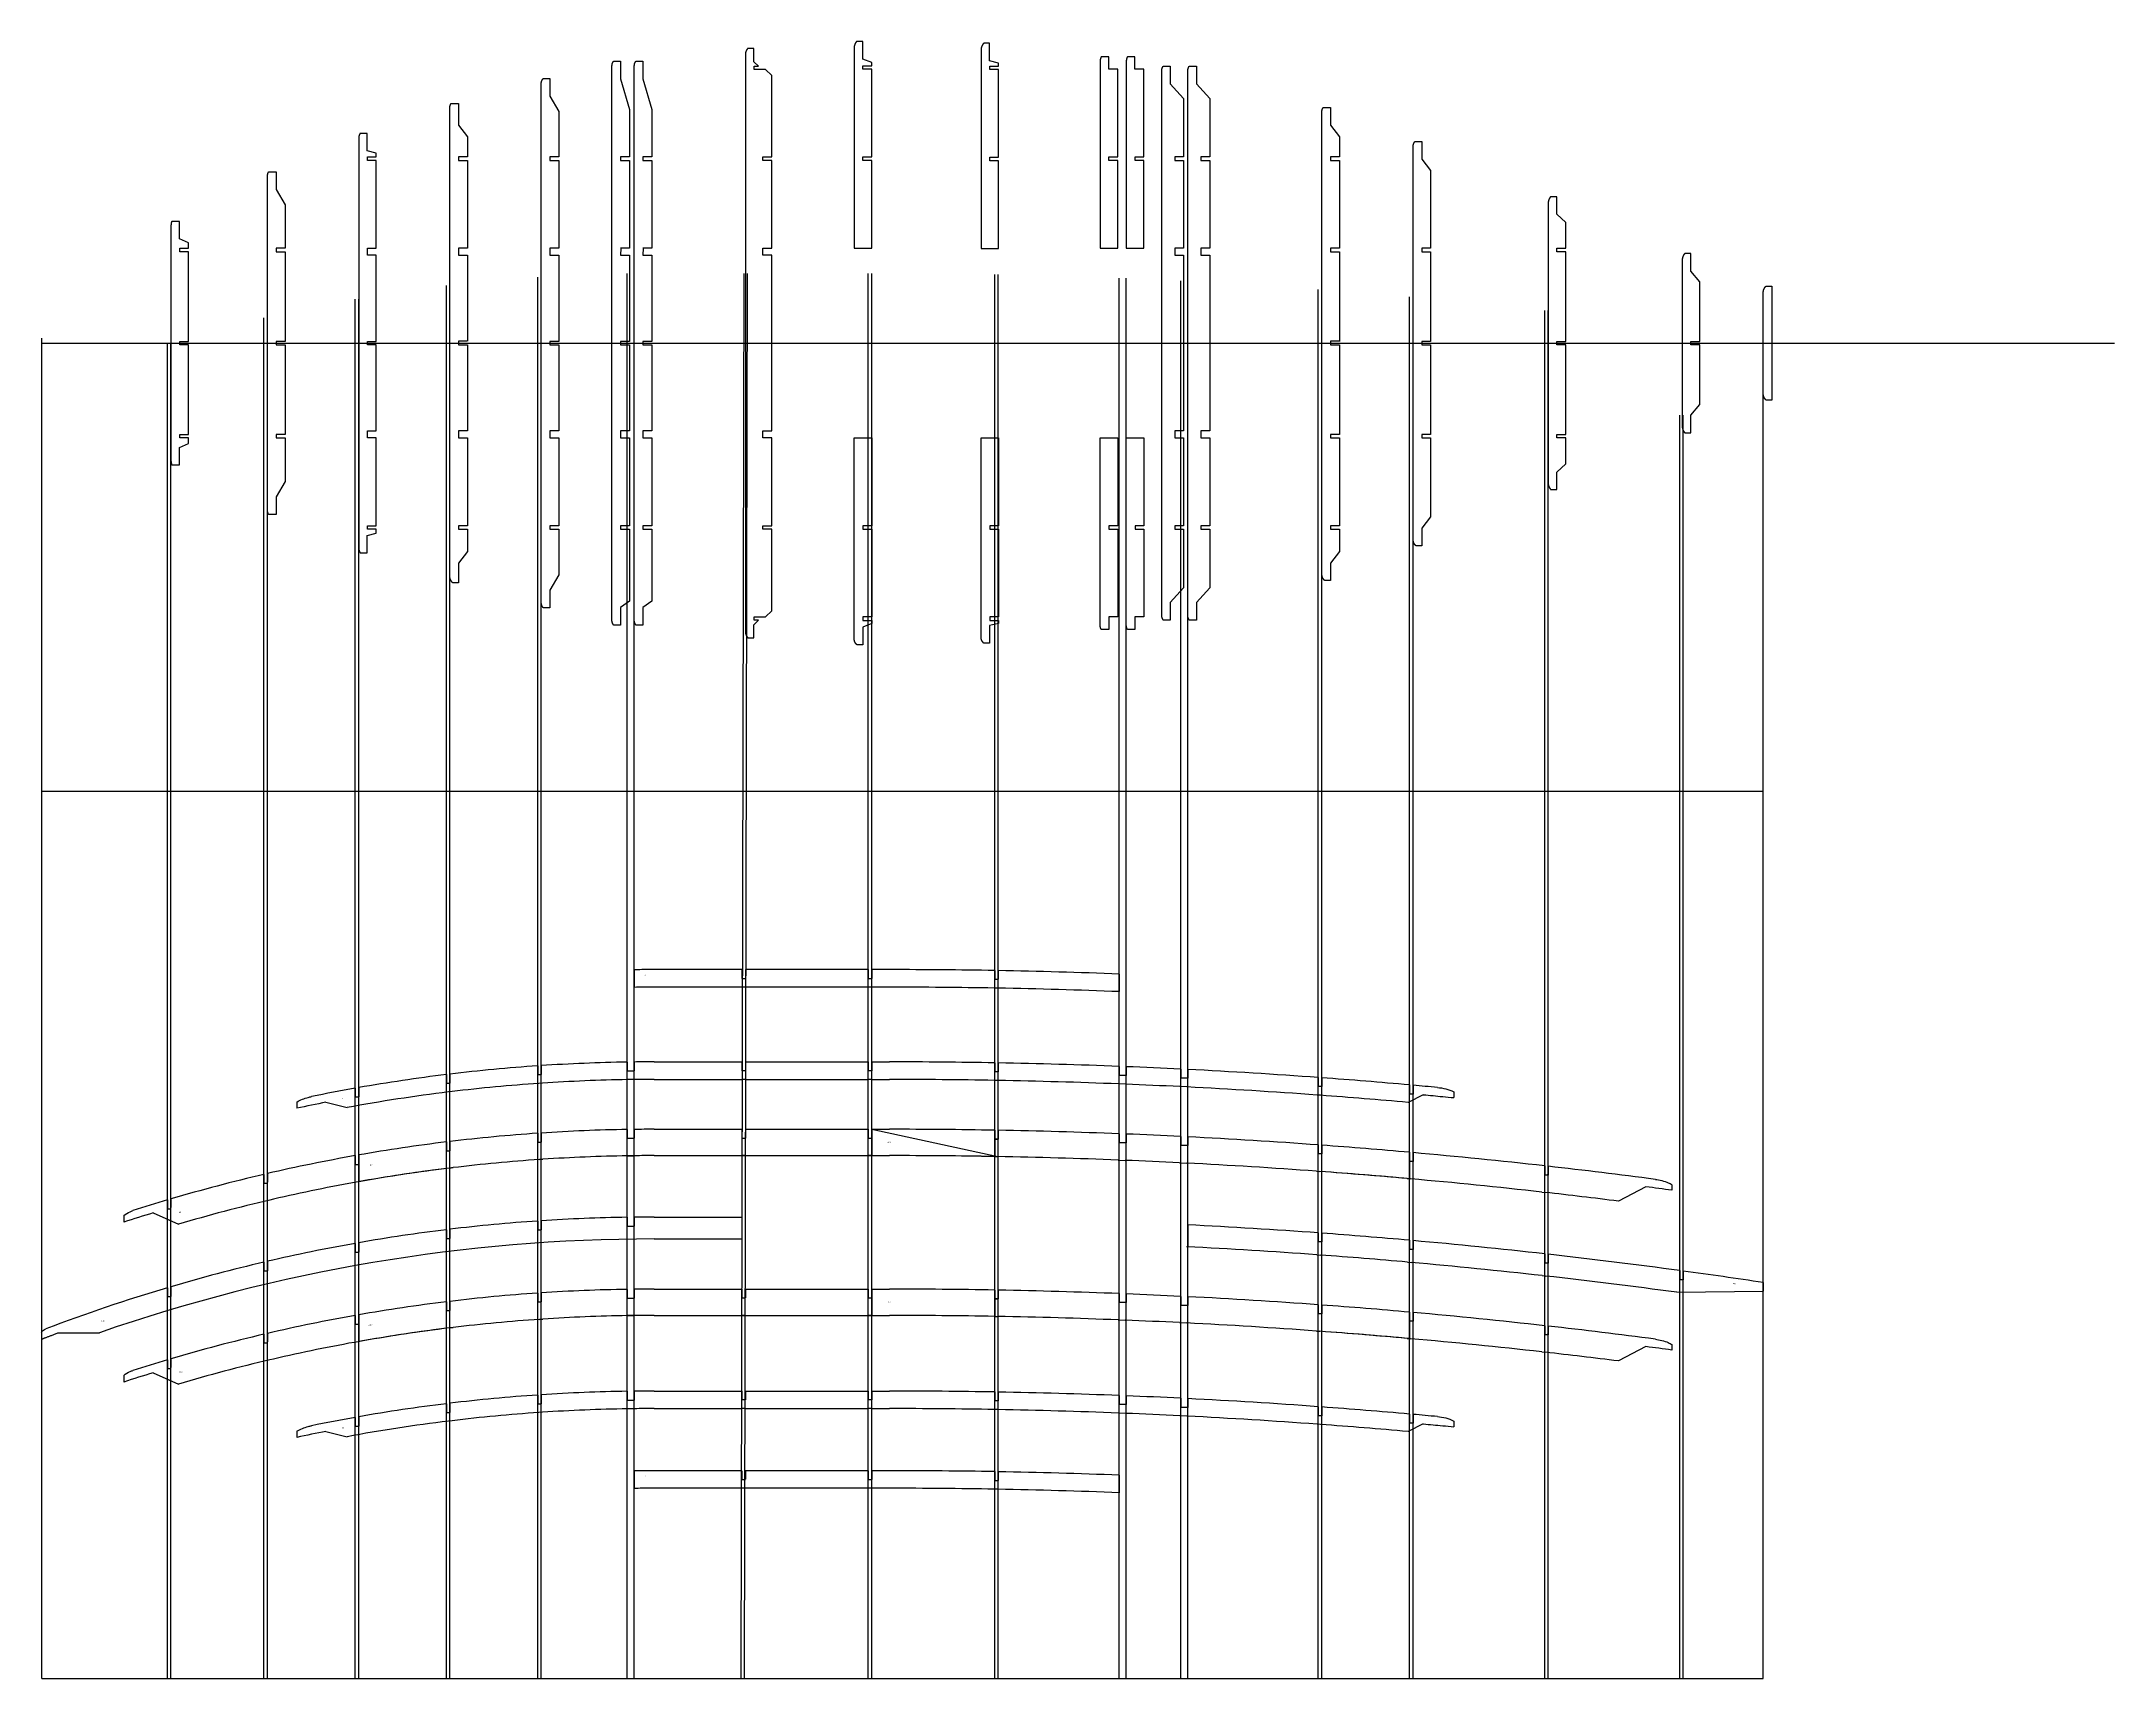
# Model space of a CAD drawing. Header units: inches. Extents: x -1514 to 1282, y -2074 to 286.
# Drawn here: x 233.8 to 470.1, y -144.9 to 41.7 of the extents above; entities that cross this region are included whole.
import ezdxf

# ---------------------------------------------------------------- set-up
doc = ezdxf.new("R2010")
doc.units = ezdxf.units.IN
doc.header["$LTSCALE"] = 0.1
doc.header["$MEASUREMENT"] = 0

msp = doc.modelspace()

# ---------------------------------------------------------------- linework, layer by layer
for p, q in [((290.35966, -144.93508), (290.35966, 14.7903)), ((290.75966, -144.93508), (290.75966, 14.7903)), ((300.55217, -144.93508), (300.55217, 15.20214)), ((301.35217, -144.93508), (301.35217, 15.20214)), ((313.5385, -144.93508), (313.88631, 15.21573)), ((313.93846, -144.93508), (314.28627, 15.21486)), ((328.03272, -144.93508), (328.03272, 15.21541)), ((328.43272, -144.93508), (328.43272, 15.21541)), ((342.45966, -144.93508), (342.45966, 15.10104)), ((342.85966, -144.93508), (342.85966, 15.10104)), ((356.65217, -144.93508), (356.65217, 14.67249)), ((357.45217, -144.93508), (357.45217, 14.67249)), ((363.65966, -144.93508), (363.65966, 14.35357)), ((364.45966, -144.93508), (364.45966, 14.35357)), ((269.55966, -144.93508), (269.55966, 12.28618)), ((269.95966, -144.93508), (269.95966, 12.28618)), ((279.96276, -144.93508), (279.95101, 13.82188)), ((280.35141, -144.93508), (280.33966, 13.82191)), ((379.34095, -144.93508), (379.34095, 13.4029)), ((379.74095, -144.93508), (379.74095, 13.4029)), ((389.74095, -144.93508), (389.74095, 12.55516)), ((390.14095, -144.93508), (390.14095, 12.55516)), ((259.15966, -144.93508), (259.15966, 10.16935)), ((259.55966, -144.93508), (259.55966, 10.16935)), ((405.14095, -144.93508), (405.14095, 10.99974)), ((405.54095, -144.93508), (405.54095, 10.99974)), ((233.85513, -144.93508), (233.85513, 7.85454)), ((233.85513, 7.27605), (470.09796, 7.27605)), ((248.15966, -144.93508), (248.15966, 7.27605)), ((248.55966, -144.93508), (248.55966, 7.27605)), ((430.05717, -144.93508), (430.05717, 7.27605)), ((420.54095, -144.93508), (420.54095, -0.94346)), ((420.94095, -144.93508), (420.94095, -0.94346)), ((233.85513, -43.78328), (430.05717, -43.78328)), ((313.63272, -64.1332), (313.63272, -65.1332)), ((313.63272, -65.1332), (314.03272, -65.1332)), ((314.03272, -66.1332), (313.63272, -66.1332)), ((328.03272, -65.13321), (328.43272, -65.1332)), ((328.43272, -66.1332), (328.03272, -66.1332)), ((342.45966, -64.2403), (342.45966, -65.2403)), ((342.45966, -65.2403), (342.85966, -65.2403)), ((342.82271, -66.24723), (342.42391, -66.23998)), ((290.35966, -75.10503), (290.35966, -76.10503)), ((300.55217, -74.6773), (300.55217, -75.6773)), ((314.03272, -74.65305), (314.03272, -75.65305)), ((328.43272, -74.65305), (328.43272, -75.65305)), ((342.85966, -74.76741), (342.85966, -75.76741)), ((357.45217, -75.19597), (357.45217, -76.19597)), ((364.45966, -75.51489), (364.45966, -76.51489)), ((269.55966, -77.65284), (269.55966, -78.65284)), ((279.95966, -76.09505), (279.95966, -77.09505)), ((279.95966, -77.09505), (280.36079, -77.09505)), ((290.35966, -76.10503), (290.75966, -76.10503)), ((290.89167, -77.0738), (290.49577, -77.10039)), ((290.89167, -77.0738), (290.89167, -77.0738)), ((300.55217, -75.6773), (301.35217, -75.6773)), ((301.37551, -76.66618), (300.58372, -76.67705)), ((314.03272, -75.65305), (313.63272, -75.65305)), ((314.03272, -76.65305), (313.63272, -76.65305)), ((328.43272, -75.65305), (328.03272, -75.65305)), ((328.43272, -76.65305), (328.03272, -76.65305)), ((342.82271, -76.76707), (342.42391, -76.75982)), ((342.85966, -75.76741), (342.45966, -75.76741)), ((357.3717, -77.19435), (356.57408, -77.16271)), ((357.45217, -76.19597), (356.65217, -76.19597)), ((364.35828, -77.51232), (363.56066, -77.47231)), ((364.45966, -76.51489), (363.65966, -76.51489)), ((379.74095, -77.46556), (379.34095, -77.46556)), ((379.74095, -76.46556), (379.74095, -77.46556)), ((390.14095, -77.3133), (390.14095, -78.3133)), ((266.2286, -79.25359), (268.62689, -79.85412)), ((269.55966, -78.65284), (269.95966, -78.65284)), ((280.59836, -78.03225), (280.20247, -78.08025)), ((379.59399, -78.46015), (379.19518, -78.43089)), ((391.30691, -78.39846), (389.56415, -79.26985)), ((390.14095, -78.3133), (389.74095, -78.3133)), ((300.55217, -82.35761), (300.55217, -83.35761)), ((313.63272, -82.33336), (313.63272, -83.33336)), ((328.03272, -82.33336), (328.03272, -83.33336)), ((328.43272, -82.33336), (342.80424, -85.44722)), ((279.95966, -83.77536), (279.95966, -84.77536)), ((279.95966, -84.77536), (280.35966, -84.77536)), ((290.35966, -82.78535), (290.35966, -83.78535)), ((290.35966, -83.78535), (290.75966, -83.78535)), ((300.55217, -83.35761), (301.35217, -83.35761)), ((313.63272, -83.33336), (314.03272, -83.33336)), ((328.03272, -83.33336), (328.43272, -83.33336)), ((269.55966, -85.33315), (269.55966, -86.33315)), ((269.55966, -86.33315), (269.95966, -86.33315)), ((280.71772, -86.70541), (280.32387, -86.75317)), ((290.95767, -85.75193), (290.56383, -85.77839)), ((301.38718, -85.34643), (300.59949, -85.35724)), ((314.03272, -85.33336), (313.63272, -85.33336)), ((328.43272, -85.33336), (328.03272, -85.33336)), ((259.15966, -87.47269), (259.15966, -88.47269)), ((259.15966, -88.47269), (259.55966, -88.47269)), ((270.47777, -88.21751), (270.08392, -88.28699)), ((246.52057, -91.86438), (249.4071, -93.15054)), ((248.15966, -90.39098), (248.15966, -91.39098)), ((248.15966, -91.39098), (248.55966, -91.39098)), ((260.23781, -90.30177), (259.84397, -90.3936)), ((279.95966, -93.77833), (279.95966, -94.77833)), ((290.35966, -92.78831), (290.35966, -93.78831)), ((290.35966, -93.78831), (290.75966, -93.78831)), ((300.55217, -92.36057), (300.55217, -93.36057)), ((300.55217, -93.36057), (301.35217, -93.36057)), ((313.63272, -92.33632), (313.63272, -94.83632)), ((379.74095, -94.17308), (379.74095, -95.17308)), ((269.55966, -95.33611), (269.55966, -96.33611)), ((269.55966, -96.33611), (269.95966, -96.33611)), ((279.95966, -94.77833), (280.35966, -94.77833)), ((379.15873, -96.63708), (379.55724, -96.66633)), ((379.74095, -95.17308), (379.34095, -95.17308)), ((390.14095, -96.02082), (389.74095, -96.01873)), ((390.14095, -95.02082), (390.14095, -96.02082)), ((405.54095, -96.57624), (405.54095, -97.57624)), ((259.15966, -97.47565), (259.15966, -98.47565)), ((259.15966, -98.47565), (259.55966, -98.47565)), ((389.51995, -97.47541), (389.91846, -97.5109)), ((404.86252, -99.01574), (405.26103, -99.06052)), ((405.54095, -97.57624), (405.14095, -97.57415)), ((420.94095, -98.49224), (420.94095, -99.49224)), ((248.15966, -100.39394), (248.15966, -101.39394)), ((248.15966, -101.39394), (248.55966, -101.39394)), ((290.35966, -101.00331), (290.35966, -102.00331)), ((300.55217, -100.57557), (300.55217, -101.57557)), ((300.55217, -101.57557), (301.35217, -101.57557)), ((313.63272, -100.55133), (313.63272, -101.55133)), ((313.63272, -101.55133), (314.03272, -101.55133)), ((328.03272, -100.55133), (328.03272, -101.55133)), ((328.03272, -101.55133), (328.43272, -101.55133)), ((420.20509, -100.91522), (430.05717, -100.77735)), ((420.94095, -99.49224), (420.54095, -99.49014)), ((269.55966, -103.55112), (269.55966, -104.55112)), ((279.95966, -101.99333), (279.95966, -102.99333)), ((279.95966, -102.99333), (280.35966, -102.99333)), ((290.35966, -102.00331), (290.75966, -102.00331)), ((290.95767, -103.9699), (290.56383, -103.99636)), ((301.38718, -103.56439), (300.59949, -103.5752)), ((314.03272, -103.55133), (313.63272, -103.55133)), ((328.43272, -103.55133), (328.03272, -103.55133)), ((235.75096, -105.5153), (240.41193, -105.5153)), ((259.15966, -105.69066), (259.15966, -106.69066)), ((269.55966, -104.55112), (269.95966, -104.55112)), ((280.71772, -104.92338), (280.32387, -104.97114)), ((248.15966, -108.60894), (248.15966, -109.60894)), ((259.15966, -106.69066), (259.55966, -106.69066)), ((260.23781, -108.51973), (259.84397, -108.61157)), ((270.47777, -106.43547), (270.08392, -106.50495)), ((246.52057, -110.08235), (249.4071, -111.3685)), ((248.15966, -109.60894), (248.55966, -109.60894)), ((290.35966, -112.6202), (290.35966, -113.6202)), ((300.55217, -112.19246), (300.55217, -113.19246)), ((300.55217, -113.19246), (301.35217, -113.19246)), ((314.03272, -113.16821), (313.63272, -113.16821)), ((314.03272, -112.16821), (314.03272, -113.16821)), ((328.43272, -113.16821), (328.03272, -113.16821)), ((328.43272, -112.16821), (328.43272, -113.16821)), ((342.85966, -113.28258), (342.45966, -113.28258)), ((342.85966, -112.28258), (342.85966, -113.28258)), ((357.45217, -112.71113), (357.45217, -113.71113)), ((364.45966, -113.03005), (364.45966, -114.03005)), ((269.55966, -115.168), (269.55966, -116.168)), ((279.95966, -113.61021), (279.95966, -114.61021)), ((279.95966, -114.61021), (280.36079, -114.61021)), ((280.59836, -115.54741), (280.20247, -115.59542)), ((290.35966, -113.6202), (290.75966, -113.6202)), ((290.89167, -114.58896), (290.49577, -114.61556)), ((290.89167, -114.58896), (290.89167, -114.58896)), ((301.37551, -114.18135), (300.58372, -114.19221)), ((314.03272, -114.16821), (313.63272, -114.16821)), ((328.43272, -114.16821), (328.03272, -114.16821)), ((342.82271, -114.28224), (342.42391, -114.27499)), ((357.3717, -114.70951), (356.57408, -114.67787)), ((357.45217, -113.71113), (356.65217, -113.71113)), ((364.35828, -115.02748), (363.56066, -114.98748)), ((364.45966, -114.03005), (363.65966, -114.03005)), ((379.74095, -114.98072), (379.34095, -114.98072)), ((379.74095, -113.98072), (379.74095, -114.98072)), ((390.14095, -114.82846), (390.14095, -115.82846)), ((266.2286, -116.76875), (268.62689, -117.36928)), ((269.55966, -116.168), (269.95966, -116.168)), ((379.59399, -115.97532), (379.19518, -115.94605)), ((391.30691, -115.91363), (389.56415, -116.78501)), ((390.14095, -115.82846), (389.74095, -115.82846)), ((313.63272, -121.24737), (313.63272, -122.24737)), ((313.63272, -122.24737), (314.03272, -122.24737)), ((328.03272, -122.24737), (328.43272, -122.24737)), ((342.45966, -121.35446), (342.45966, -122.35446)), ((342.45966, -122.35446), (342.85966, -122.35446)), ((314.03272, -123.24737), (313.63272, -123.24737)), ((328.43272, -123.24737), (328.03272, -123.24737)), ((342.82271, -123.36139), (342.42391, -123.35414)), ((233.85513, -144.93508), (430.05717, -144.93508))]:
    msp.add_line(p, q)
at = {"linetype": 'Continuous', "lineweight": 25}
for p, q in [((301.35217, -64.15434), (301.35217, -66.15529)), ((313.63272, -64.1332), (303.62678, -64.1332)), ((313.63272, -66.1332), (303.62678, -66.1332)), ((328.03272, -64.1332), (314.03272, -64.1332)), ((314.03272, -64.1332), (314.03272, -65.11323)), ((328.03272, -66.1332), (314.03272, -66.1332)), ((328.03272, -64.1332), (328.03272, -65.13321)), ((330.47717, -64.1332), (328.43272, -64.1332)), ((328.43272, -64.1332), (328.43272, -65.1332)), ((330.47717, -66.1332), (328.43272, -66.1332)), ((342.85966, -64.24757), (342.85966, -65.2403)), ((356.65217, -64.64439), (356.65217, -66.64592)), ((290.75966, -75.07816), (290.75966, -76.10503)), ((301.35217, -74.66632), (301.35217, -75.6773)), ((303.62678, -74.65305), (313.63272, -74.65305)), ((313.63272, -74.65305), (313.63272, -75.65305)), ((314.03272, -74.65305), (328.03272, -74.65305)), ((328.03272, -74.65305), (328.03272, -75.65305)), ((328.43272, -74.65305), (330.47717, -74.65305)), ((342.45966, -74.76014), (342.45966, -75.76741)), ((356.65217, -75.16423), (356.65217, -76.19597)), ((363.65966, -75.47476), (363.65966, -76.51489)), ((269.95966, -77.58227), (269.95966, -78.65284)), ((280.35966, -76.04654), (280.35966, -77.09505)), ((303.62678, -76.65305), (313.63272, -76.65305)), ((314.03272, -76.65305), (328.03272, -76.65305)), ((328.43272, -76.65305), (330.47717, -76.65305)), ((379.34095, -76.43621), (379.34095, -77.46556)), ((389.74095, -77.27768), (389.74095, -78.3133)), ((262.90883, -79.2357), (262.90883, -79.93245)), ((394.79163, -78.06829), (394.79163, -78.72513)), ((301.35217, -82.34663), (301.35217, -83.32663)), ((303.62678, -82.33336), (313.63272, -82.33336)), ((314.03272, -82.33336), (314.03272, -83.31339)), ((314.03272, -82.33336), (328.03272, -82.33336)), ((328.43272, -82.33336), (330.47717, -82.33336)), ((328.43272, -82.33336), (328.43272, -83.31336)), ((342.45966, -82.44046), (342.45966, -85.44094)), ((280.35966, -83.72686), (280.35966, -84.70672)), ((290.75966, -82.75847), (290.75966, -83.73843)), ((259.55966, -87.37942), (259.55966, -88.35889)), ((269.95966, -85.26259), (269.95966, -86.24228)), ((303.62678, -85.33336), (313.63272, -85.33336)), ((314.03272, -85.33336), (328.03272, -85.33336)), ((328.43272, -85.33336), (330.47717, -85.33336)), ((248.55966, -90.27272), (248.55966, -91.25187)), ((243.18341, -92.16504), (243.18341, -92.91956)), ((280.35966, -93.72982), (280.35966, -94.77833)), ((290.75966, -92.76144), (290.75966, -93.78831)), ((301.35217, -92.34959), (301.35217, -93.36057)), ((303.62678, -92.33632), (313.63272, -92.33632)), ((364.45966, -93.22241), (364.45966, -95.72564)), ((379.34095, -94.14373), (379.34095, -95.17308)), ((269.95966, -95.26555), (269.95966, -96.33611)), ((303.62678, -94.83632), (313.63272, -94.83632)), ((389.74095, -94.9852), (389.74095, -96.01873)), ((405.14095, -96.53129), (405.14095, -97.57415)), ((259.55966, -97.38239), (259.55966, -98.47565)), ((420.54095, -98.43788), (420.54095, -99.49014)), ((248.55966, -100.27568), (248.55966, -101.39394)), ((290.75966, -100.97644), (290.75966, -101.95639)), ((301.35217, -100.5646), (301.35217, -101.5446)), ((303.62678, -100.55133), (313.63272, -100.55133)), ((314.03272, -100.55133), (314.03272, -101.53135)), ((314.03272, -100.55133), (328.03272, -100.55133)), ((328.43272, -100.55133), (330.47717, -100.55133)), ((328.43272, -100.55133), (328.43272, -101.53133)), ((342.45966, -100.65842), (342.45966, -103.6589)), ((430.05717, -99.79758), (430.05717, -100.77735)), ((269.95966, -103.48055), (269.95966, -104.46025)), ((280.35966, -101.94482), (280.35966, -102.92468)), ((303.62678, -103.55133), (313.63272, -103.55133)), ((314.03272, -103.55133), (328.03272, -103.55133)), ((328.43272, -103.55133), (330.47717, -103.55133)), ((233.79606, -105.48685), (233.79606, -106.25101)), ((233.79606, -106.25101), (233.85513, -106.23226)), ((259.55966, -105.59739), (259.55966, -106.57686)), ((248.55966, -108.49069), (248.55966, -109.46984)), ((243.18341, -110.38301), (243.18341, -111.13753)), ((290.75966, -112.59332), (290.75966, -113.6202)), ((301.35217, -112.18148), (301.35217, -113.19246)), ((303.62678, -112.16821), (313.63272, -112.16821)), ((313.63272, -112.16821), (313.63272, -113.16821)), ((314.03272, -112.16821), (328.03272, -112.16821)), ((328.03272, -112.16821), (328.03272, -113.16821)), ((328.43272, -112.16821), (330.47717, -112.16821)), ((342.45966, -112.27531), (342.45966, -113.28258)), ((356.65217, -112.6794), (356.65217, -113.71113)), ((363.65966, -112.98993), (363.65966, -114.03005)), ((269.95966, -115.09744), (269.95966, -116.168)), ((280.35966, -113.56171), (280.35966, -114.61021)), ((303.62678, -114.16821), (313.63272, -114.16821)), ((314.03272, -114.16821), (328.03272, -114.16821)), ((328.43272, -114.16821), (330.47717, -114.16821)), ((379.34095, -113.95137), (379.34095, -114.98072)), ((389.74095, -114.79284), (389.74095, -115.82846)), ((394.79163, -115.58346), (394.79163, -116.2403)), ((262.90883, -116.75086), (262.90883, -117.44761)), ((301.35217, -121.2685), (301.35217, -123.26945)), ((313.63272, -121.24737), (303.62678, -121.24737)), ((328.03272, -121.24737), (314.03272, -121.24737)), ((314.03272, -121.24737), (314.03272, -122.22739)), ((328.03272, -121.24737), (328.03272, -122.24737)), ((330.47717, -121.24737), (328.43272, -121.24737)), ((328.43272, -121.24737), (328.43272, -122.24737)), ((342.85966, -121.36173), (342.85966, -122.35446)), ((356.65217, -121.75855), (356.65217, -123.76008)), ((313.63272, -123.24737), (303.62678, -123.24737)), ((328.03272, -123.24737), (314.03272, -123.24737)), ((330.47717, -123.24737), (328.43272, -123.24737))]:
    msp.add_line(p, q, dxfattribs=at)
at = {"color": 4}
for p, q in [((300.55217, -82.35761), (300.55217, -83.35761)), ((313.63272, -82.33336), (313.63272, -83.33336)), ((328.03272, -82.33336), (328.03272, -83.33336)), ((342.85966, -82.44773), (342.85966, -83.44773)), ((279.95966, -83.77536), (279.95966, -84.77536)), ((279.95966, -84.77536), (280.35966, -84.77536)), ((290.35966, -82.78535), (290.35966, -83.78535)), ((290.35966, -83.78535), (290.75966, -83.78535)), ((300.55217, -83.35761), (301.35217, -83.35761)), ((313.63272, -83.33336), (314.03272, -83.33336)), ((328.03272, -83.33336), (328.43272, -83.33336)), ((342.45966, -83.44773), (342.85966, -83.44773)), ((357.45217, -83.87628), (356.65217, -83.87628)), ((357.45217, -82.87628), (357.45217, -83.87628)), ((364.45966, -84.1952), (363.65966, -84.1952)), ((364.45966, -83.1952), (364.45966, -84.1952)), ((379.74095, -84.14588), (379.74095, -85.14588)), ((280.32387, -86.75317), (280.71772, -86.70541)), ((290.56383, -85.77839), (290.95767, -85.75193)), ((300.59949, -85.35724), (301.38718, -85.34643)), ((313.63272, -85.33336), (314.03272, -85.33336)), ((328.03272, -85.33336), (328.03272, -85.33336)), ((328.03272, -85.33336), (328.43272, -85.33336)), ((342.40603, -85.43998), (342.80424, -85.44722)), ((356.53504, -85.84226), (357.33146, -85.87385)), ((363.51117, -86.1514), (364.30759, -86.19135)), ((379.12229, -87.10854), (379.5205, -87.13776)), ((379.74095, -85.14588), (379.34095, -85.14588)), ((290.35966, -101.00331), (290.35966, -102.00331)), ((300.55217, -100.57557), (300.55217, -101.57557)), ((300.55217, -101.57557), (301.35217, -101.57557)), ((313.63272, -100.55133), (313.63272, -101.55133)), ((313.63272, -101.55133), (314.03272, -101.55133)), ((328.03272, -100.55133), (328.03272, -101.55133)), ((328.03272, -101.55133), (328.43272, -101.55133)), ((342.85966, -100.66569), (342.85966, -101.66569)), ((357.45217, -101.09425), (357.45217, -102.09425)), ((364.45966, -101.41317), (364.45966, -102.41317)), ((279.95966, -101.99333), (279.95966, -102.99333)), ((279.95966, -102.99333), (280.35966, -102.99333)), ((290.35966, -102.00331), (290.75966, -102.00331)), ((290.56383, -103.99636), (290.95767, -103.9699)), ((300.59949, -103.5752), (301.38718, -103.56439)), ((313.63272, -103.55133), (314.03272, -103.55133)), ((328.03272, -103.55133), (328.03272, -103.55133)), ((328.03272, -103.55133), (328.43272, -103.55133)), ((342.40603, -103.65794), (342.80424, -103.66518)), ((342.45966, -101.66569), (342.85966, -101.66569)), ((357.45217, -102.09425), (356.65217, -102.09425)), ((364.45966, -102.41317), (363.65966, -102.41317)), ((379.74095, -103.36384), (379.34095, -103.36384)), ((379.74095, -102.36384), (379.74095, -103.36384)), ((280.32387, -104.97114), (280.71772, -104.92338)), ((356.53504, -104.06022), (357.33146, -104.09182)), ((363.51117, -104.36937), (364.30759, -104.40931)), ((379.12229, -105.32651), (379.5205, -105.35573))]:
    msp.add_line(p, q, dxfattribs=at)
at = {"color": 4, "linetype": 'Continuous', "lineweight": 25}
for p, q in [((301.35217, -82.34663), (301.35217, -83.35761)), ((303.62678, -82.33336), (313.63272, -82.33336)), ((314.03272, -82.33336), (314.03272, -83.33336)), ((314.03272, -82.33336), (328.03272, -82.33336)), ((328.43272, -82.33336), (330.47717, -82.33336)), ((328.43272, -82.33336), (328.43272, -83.31336)), ((342.45966, -82.44046), (342.45966, -83.44773)), ((280.35966, -83.72686), (280.35966, -84.77536)), ((290.75966, -82.75847), (290.75966, -83.78535)), ((356.65217, -82.84455), (356.65217, -83.87628)), ((363.65966, -83.15508), (363.65966, -84.1952)), ((379.34095, -84.11652), (379.34095, -85.14588)), ((389.74095, -84.95799), (389.74095, -87.96984)), ((269.95966, -85.26259), (269.95966, -88.30909)), ((303.62678, -85.33336), (313.63272, -85.33336)), ((314.03272, -85.33336), (328.03272, -85.33336)), ((328.43272, -85.33336), (330.47717, -85.33336)), ((290.75966, -100.97644), (290.75966, -102.00331)), ((301.35217, -100.5646), (301.35217, -101.57557)), ((303.62678, -100.55133), (313.63272, -100.55133)), ((314.03272, -100.55133), (314.03272, -101.55133)), ((314.03272, -100.55133), (328.03272, -100.55133)), ((328.43272, -100.55133), (330.47717, -100.55133)), ((328.43272, -100.55133), (328.43272, -101.53133)), ((342.45966, -100.65842), (342.45966, -101.66569)), ((356.65217, -101.06251), (356.65217, -102.09425)), ((363.65966, -101.37304), (363.65966, -102.41317)), ((269.95966, -103.48055), (269.95966, -106.52705)), ((280.35966, -101.94482), (280.35966, -102.99333)), ((303.62678, -103.55133), (313.63272, -103.55133)), ((314.03272, -103.55133), (328.03272, -103.55133)), ((328.43272, -103.55133), (330.47717, -103.55133)), ((379.34095, -102.33449), (379.34095, -103.36384)), ((389.74095, -103.17596), (389.74095, -106.1878))]:
    msp.add_line(p, q, dxfattribs=at)
at = {"color": 1, "linetype": 'Continuous', "lineweight": 25}
for p, q in [((328.43272, -82.33336), (330.47717, -82.33336)), ((328.43272, -82.33336), (328.43272, -85.33336)), ((342.45966, -82.44046), (342.45966, -83.44773)), ((356.65217, -82.84455), (356.65217, -83.87628)), ((363.65966, -83.15508), (363.65966, -84.1952)), ((379.34095, -84.11652), (379.34095, -85.14588)), ((389.74095, -84.95799), (389.74095, -85.99361)), ((328.43272, -85.33336), (330.47717, -85.33336)), ((405.14095, -86.50408), (405.14095, -87.54903)), ((419.64498, -88.6497), (419.64498, -89.27862)), ((328.43272, -100.55133), (330.47717, -100.55133)), ((328.43272, -100.55133), (328.43272, -103.55133)), ((342.45966, -100.65842), (342.45966, -101.66569)), ((356.65217, -101.06251), (356.65217, -102.09425)), ((363.65966, -101.37304), (363.65966, -102.41317)), ((328.43272, -103.55133), (330.47717, -103.55133)), ((379.34095, -102.33449), (379.34095, -103.36384)), ((389.74095, -103.17596), (389.74095, -104.21158)), ((405.14095, -104.72205), (405.14095, -105.767)), ((419.64498, -106.86766), (419.64498, -107.49658))]:
    msp.add_line(p, q, dxfattribs=at)
at = {"color": 1}
for p, q in [((342.85966, -82.44773), (342.85966, -83.44773)), ((342.85966, -83.44773), (342.45966, -83.44773)), ((357.45217, -83.87628), (356.65217, -83.87628)), ((357.45217, -82.87628), (357.45217, -83.87628)), ((364.45966, -84.1952), (363.65966, -84.1952)), ((364.45966, -83.1952), (364.45966, -84.1952)), ((379.74095, -84.14588), (379.74095, -85.14588)), ((390.14095, -84.99361), (390.14095, -85.99361)), ((342.40603, -85.43998), (342.80424, -85.44722)), ((356.53504, -85.84226), (357.33146, -85.87385)), ((363.51117, -86.1514), (364.30759, -86.19135)), ((379.12229, -87.10854), (379.5205, -87.13776)), ((379.74095, -85.14588), (379.34095, -85.14588)), ((390.14095, -85.99361), (389.74095, -85.99361)), ((405.54095, -86.54903), (405.54095, -87.54903)), ((389.47575, -87.94625), (389.87396, -87.98171)), ((404.80684, -89.48542), (405.20505, -89.53017)), ((405.54095, -87.54903), (405.14095, -87.54903)), ((416.67083, -88.88567), (413.542, -90.5227)), ((342.85966, -100.66569), (342.85966, -101.66569)), ((357.45217, -101.09425), (357.45217, -102.09425)), ((364.45966, -101.41317), (364.45966, -102.41317)), ((342.40603, -103.65794), (342.80424, -103.66518)), ((342.85966, -101.66569), (342.45966, -101.66569)), ((357.45217, -102.09425), (356.65217, -102.09425)), ((364.45966, -102.41317), (363.65966, -102.41317)), ((379.74095, -103.36384), (379.34095, -103.36384)), ((379.74095, -102.36384), (379.74095, -103.36384)), ((390.14095, -103.21158), (390.14095, -104.21158)), ((356.53504, -104.06022), (357.33146, -104.09182)), ((363.51117, -104.36937), (364.30759, -104.40931)), ((379.12229, -105.32651), (379.5205, -105.35573)), ((389.47575, -106.16421), (389.87396, -106.19967)), ((390.14095, -104.21158), (389.74095, -104.21158)), ((405.54095, -105.767), (405.14095, -105.767)), ((405.54095, -104.767), (405.54095, -105.767)), ((404.80684, -107.70338), (405.20505, -107.74813)), ((416.67083, -107.10364), (413.542, -108.74067))]:
    msp.add_line(p, q, dxfattribs=at)
at = {"color": 7, "linetype": 'Continuous', "lineweight": 25}
for points in [[(316.03272, 18.0903), (317.03272, 18.0903), (317.03272, 28.09029), (316.03272, 28.09029), (316.03272, 28.49029), (317.03272, 28.49029), (317.03272, 37.77376), (316.33619, 38.47029), (315.03272, 38.47029), (315.03272, 38.8498), (315.51274, 38.85198), (315.01274, 39.35198), (315.01274, 40.85198), (314.30347, 40.85198), (314.29948, 40.84775), (314.29551, 40.8435), (314.29157, 40.83922), (314.28764, 40.83491), (314.28375, 40.83058), (314.27988, 40.82622), (314.27603, 40.82184), (314.27221, 40.81744), (314.26841, 40.81301), (314.26464, 40.80855), (314.26089, 40.80407), (314.25717, 40.79957), (314.25347, 40.79504), (314.2498, 40.7905), (314.24616, 40.78592), (314.24254, 40.78133), (314.23895, 40.77671), (314.23539, 40.77208), (314.23185, 40.76742), (314.22834, 40.76273), (314.22486, 40.75803), (314.2214, 40.75331), (314.21797, 40.74856), (314.21457, 40.7438), (314.2112, 40.73901), (314.20785, 40.7342), (314.20454, 40.72938), (314.20125, 40.72453), (314.19799, 40.71967), (314.19476, 40.71479), (314.19155, 40.70988), (314.18838, 40.70496), (314.18524, 40.70002), (314.18212, 40.69507), (314.17903, 40.69009), (314.17598, 40.6851), (314.17295, 40.68009), (314.16996, 40.67507), (314.16699, 40.67002), (314.16405, 40.66496), (314.16115, 40.65989), (314.15827, 40.6548), (314.15543, 40.64969), (314.15262, 40.64457), (314.14984, 40.63943), (314.14709, 40.63428), (314.14437, 40.62911), (314.14168, 40.62393), (314.13902, 40.61873), (314.1364, 40.61352), (314.13381, 40.6083), (314.13125, 40.60306), (314.12872, 40.59781), (314.12623, 40.59255), (314.12377, 40.58727), (314.12134, 40.58199), (314.11895, 40.57669), (314.11659, 40.57137), (314.11425, 40.56604), (314.11195, 40.56069), (314.10969, 40.55533), (314.10745, 40.54995), (314.10524, 40.54455), (314.10307, 40.53914), (314.10092, 40.53371), (314.09881, 40.52827), (314.09673, 40.52282), (314.09468, 40.51735), (314.09267, 40.51187), (314.09068, 40.50637), (314.08873, 40.50086), (314.08681, 40.49534), (314.08492, 40.48981), (314.08307, 40.48426), (314.08125, 40.4787), (314.07946, 40.47313), (314.0777, 40.46755), (314.07597, 40.46196), (314.07428, 40.45635), (314.07262, 40.45074), (314.07099, 40.44512), (314.0694, 40.43948), (314.06783, 40.43384), (314.06631, 40.42819), (314.06481, 40.42253), (314.06335, 40.41685), (314.06192, 40.41118), (314.06052, 40.40549), (314.05916, 40.39979), (314.05783, 40.39409), (314.05653, 40.38838), (314.05527, 40.38267), (314.05404, 40.37694), (314.05285, 40.37121), (314.05169, 40.36548), (314.05056, 40.35974), (314.04947, 40.35399), (314.04841, 40.34824), (314.04739, 40.34248), (314.0464, 40.33672), (314.04544, 40.33096), (314.04452, 40.32519), (314.04363, 40.31942), (314.04278, 40.31364), (314.04196, 40.30786), (314.04118, 40.30208), (314.04043, 40.29629), (314.03972, 40.29051), (314.03904, 40.28472), (314.03839, 40.27893), (314.03778, 40.27314), (314.03721, 40.26734), (314.03667, 40.26155), (314.03642, 40.25865), (314.03629, 40.2572), (314.03617, 40.25573), (314.03569, 40.24986), (314.03525, 40.24398), (314.03485, 40.2381), (314.03448, 40.23222), (314.03415, 40.22633), (314.03385, 40.22044), (314.03358, 40.21455), (314.03335, 40.20866), (314.03316, 40.20277), (314.033, 40.19688), (314.03288, 40.19098), (314.03279, 40.18509), (314.03274, 40.1792), (314.03272, 40.1733), (314.03272, -25.6212), (314.03274, -25.62731), (314.0328, -25.63342), (314.03289, -25.63953), (314.03302, -25.64564), (314.03319, -25.65175), (314.0334, -25.65785), (314.03365, -25.66396), (314.03393, -25.67007), (314.03425, -25.67617), (314.03461, -25.68227), (314.03501, -25.68837), (314.03544, -25.69447), (314.03592, -25.70056), (314.03643, -25.70665), (314.03697, -25.71274), (314.03756, -25.71882), (314.03818, -25.7249), (314.03884, -25.73097), (314.03919, -25.734), (314.03954, -25.73699), (314.04026, -25.74298), (314.04103, -25.74897), (314.04183, -25.75496), (314.04267, -25.76094), (314.04355, -25.76692), (314.04447, -25.7729), (314.04542, -25.77887), (314.04641, -25.78484), (314.04744, -25.79081), (314.0485, -25.79677), (314.0496, -25.80273), (314.05074, -25.80868), (314.05192, -25.81463), (314.05313, -25.82057), (314.05438, -25.8265), (314.05566, -25.83243), (314.05698, -25.83835), (314.05834, -25.84427), (314.05974, -25.85018), (314.06117, -25.85607), (314.06263, -25.86197), (314.06413, -25.86785), (314.06567, -25.87372), (314.06725, -25.87959), (314.06886, -25.88545), (314.0705, -25.89129), (314.07218, -25.89713), (314.0739, -25.90295), (314.07565, -25.90877), (314.07744, -25.91457), (314.07926, -25.92037), (314.08112, -25.92615), (314.08301, -25.93192), (314.08494, -25.93767), (314.0869, -25.94342), (314.08889, -25.94915), (314.09092, -25.95487), (314.09299, -25.96057), (314.09509, -25.96626), (314.09722, -25.97194), (314.09939, -25.9776), (314.10159, -25.98325), (314.10383, -25.98888), (314.1061, -25.99449), (314.1084, -26.00009), (314.11074, -26.00568), (314.11311, -26.01125), (314.11552, -26.0168), (314.11795, -26.02233), (314.12043, -26.02784), (314.12293, -26.03334), (314.12547, -26.03882), (314.12804, -26.04428), (314.13064, -26.04973), (314.13328, -26.05515), (314.13595, -26.06056), (314.13866, -26.06596), (314.1414, -26.07134), (314.14418, -26.0767), (314.14699, -26.08205), (314.14984, -26.08739), (314.15272, -26.09271), (314.15564, -26.09801), (314.15859, -26.1033), (314.16157, -26.10857), (314.16458, -26.11383), (314.16763, -26.11907), (314.17071, -26.12429), (314.17383, -26.12949), (314.17698, -26.13467), (314.18015, -26.13984), (314.18337, -26.14499), (314.18661, -26.15012), (314.18989, -26.15523), (314.19319, -26.16032), (314.19653, -26.16539), (314.1999, -26.17044), (314.2033, -26.17547), (314.20673, -26.18048), (314.2102, -26.18547), (314.21369, -26.19044), (314.21721, -26.19539), (314.22076, -26.20031), (314.22435, -26.20522), (314.22796, -26.2101), (314.2316, -26.21496), (314.23527, -26.21979), (314.23897, -26.22461), (314.2427, -26.2294), (314.24646, -26.23416), (314.25024, -26.23891), (314.25406, -26.24363), (314.2579, -26.24832), (314.26177, -26.25299), (314.26567, -26.25763), (314.26959, -26.26225), (314.27355, -26.26685), (314.27753, -26.27142), (314.28153, -26.27596), (314.28557, -26.28047), (314.28963, -26.28496), (314.29371, -26.28943), (314.29782, -26.29386), (314.30196, -26.29827), (314.30613, -26.30265), (314.31031, -26.307), (314.31453, -26.31132), (314.31877, -26.31562), (314.32303, -26.31989), (315.01274, -26.31989), (315.01274, -24.81989), (315.51274, -24.31989), (315.03272, -24.3177), (315.03272, -23.93819), (316.33619, -23.93819), (317.03272, -23.24166), (317.03272, -13.93819), (316.03272, -13.93819), (316.03272, -13.53819), (317.03272, -13.53819), (317.03272, -3.53819), (316.03272, -3.53819), (316.03272, -2.73819), (317.03272, -2.73819), (317.03272, 17.2903), (316.03272, 17.2903)], [(341.89199, 38.85202), (342.89199, 38.85202), (342.89199, 39.19484), (341.87199, 39.44348), (341.87199, 41.44348), (341.21749, 41.44348), (341.21511, 41.44134), (341.21275, 41.43919), (341.21038, 41.43703), (341.20803, 41.43487), (341.20568, 41.4327), (341.20334, 41.43051), (341.201, 41.42832), (341.19867, 41.42613), (341.19635, 41.42392), (341.19404, 41.42171), (341.19173, 41.41948), (341.18943, 41.41725), (341.18713, 41.41501), (341.18484, 41.41277), (341.18256, 41.41051), (341.18029, 41.40825), (341.17802, 41.40598), (341.17576, 41.4037), (341.17351, 41.40141), (341.17127, 41.39912), (341.16903, 41.39682), (341.1668, 41.39451), (341.16457, 41.39219), (341.16236, 41.38986), (341.16015, 41.38753), (341.15795, 41.38519), (341.15575, 41.38284), (341.15356, 41.38049), (341.15138, 41.37812), (341.14921, 41.37575), (341.14705, 41.37338), (341.14489, 41.37099), (341.14274, 41.3686), (341.1406, 41.3662), (341.13846, 41.36379), (341.13634, 41.36138), (341.13422, 41.35896), (341.13211, 41.35653), (341.13, 41.3541), (341.12791, 41.35166), (341.12582, 41.34921), (341.12374, 41.34675), (341.12167, 41.34429), (341.1196, 41.34182), (341.11755, 41.33934), (341.1155, 41.33686), (341.11346, 41.33437), (341.11143, 41.33188), (341.1094, 41.32937), (341.10738, 41.32686), (341.10538, 41.32435), (341.10338, 41.32183), (341.10138, 41.3193), (341.0994, 41.31676), (341.09742, 41.31422), (341.09546, 41.31167), (341.0935, 41.30912), (341.09155, 41.30656), (341.08961, 41.30399), (341.08767, 41.30142), (341.08575, 41.29884), (341.08383, 41.29625), (341.08192, 41.29366), (341.08002, 41.29107), (341.07813, 41.28846), (341.07625, 41.28585), (341.07437, 41.28324), (341.07251, 41.28062), (341.07065, 41.27799), (341.0688, 41.27536), (341.06697, 41.27272), (341.06514, 41.27008), (341.06331, 41.26743), (341.0615, 41.26477), (341.0597, 41.26211), (341.0579, 41.25945), (341.05612, 41.25677), (341.05434, 41.2541), (341.05257, 41.25141), (341.05081, 41.24873), (341.04906, 41.24603), (341.04732, 41.24333), (341.04559, 41.24063), (341.04387, 41.23792), (341.04216, 41.23521), (341.04045, 41.23249), (341.03876, 41.22976), (341.03707, 41.22703), (341.0354, 41.2243), (341.03373, 41.22156), (341.03207, 41.21882), (341.03042, 41.21607), (341.02879, 41.21331), (341.02716, 41.21055), (341.02554, 41.20779), (341.02393, 41.20502), (341.02233, 41.20225), (341.02074, 41.19947), (341.01916, 41.19669), (341.01758, 41.1939), (341.01602, 41.19111), (341.01447, 41.18831), (341.01293, 41.18551), (341.0114, 41.18271), (341.00987, 41.1799), (341.00836, 41.17708), (341.00685, 41.17426), (341.00536, 41.17143), (341.00387, 41.16859), (341.00239, 41.16575), (341.00092, 41.16291), (340.99946, 41.16006), (340.99801, 41.1572), (340.99657, 41.15434), (340.99513, 41.15147), (340.99371, 41.1486), (340.9923, 41.14572), (340.99089, 41.14284), (340.98949, 41.13995), (340.98811, 41.13706), (340.98673, 41.13416), (340.98536, 41.13126), (340.984, 41.12835), (340.98265, 41.12543), (340.98131, 41.12252), (340.97998, 41.11959), (340.97866, 41.11666), (340.97735, 41.11373), (340.97605, 41.11079), (340.97475, 41.10785), (340.97347, 41.10491), (340.97219, 41.10195), (340.97093, 41.099), (340.96967, 41.09604), (340.96843, 41.09307), (340.96719, 41.09011), (340.96596, 41.08713), (340.96475, 41.08416), (340.96354, 41.08117), (340.96234, 41.07819), (340.96115, 41.0752), (340.95997, 41.0722), (340.9588, 41.06921), (340.95764, 41.0662), (340.95649, 41.0632), (340.95535, 41.06019), (340.95422, 41.05718), (340.9531, 41.05416), (340.95199, 41.05114), (340.95089, 41.04811), (340.9498, 41.04509), (340.94872, 41.04205), (340.94764, 41.03902), (340.94658, 41.03598), (340.94553, 41.03294), (340.94449, 41.02989), (340.94345, 41.02684), (340.94243, 41.02379), (340.94142, 41.02074), (340.94041, 41.01768), (340.93942, 41.01462), (340.93844, 41.01155), (340.93746, 41.00848), (340.9365, 41.00541), (340.93555, 41.00234), (340.9346, 40.99926), (340.93367, 40.99618), (340.93275, 40.9931), (340.93183, 40.99001), (340.93093, 40.98693), (340.93004, 40.98384), (340.92915, 40.98074), (340.92828, 40.97765), (340.92742, 40.97455), (340.92657, 40.97145), (340.92572, 40.96835), (340.92489, 40.96524), (340.92407, 40.96213), (340.92326, 40.95902), (340.92246, 40.95591), (340.92167, 40.9528), (340.92089, 40.94968), (340.92012, 40.94656), (340.91935, 40.94344), (340.9186, 40.94032), (340.91787, 40.93719), (340.91714, 40.93407), (340.91642, 40.93094), (340.91571, 40.92781), (340.91501, 40.92468), (340.91432, 40.92154), (340.91365, 40.91841), (340.91298, 40.91527), (340.91232, 40.91213), (340.91168, 40.909), (340.91104, 40.90585), (340.91042, 40.90271), (340.9098, 40.89957), (340.9092, 40.89642), (340.90861, 40.89328), (340.90802, 40.89013), (340.90745, 40.88698), (340.90689, 40.88383), (340.90634, 40.88068), (340.9058, 40.87753), (340.90527, 40.87437), (340.90475, 40.87118), (340.90423, 40.86799), (340.90373, 40.8648), (340.90324, 40.86161), (340.90275, 40.85841), (340.90228, 40.85521), (340.90182, 40.85201), (340.90137, 40.84881), (340.90093, 40.8456), (340.9005, 40.8424), (340.90008, 40.83919), (340.89967, 40.83598), (340.89927, 40.83277), (340.89889, 40.82956), (340.89851, 40.82634), (340.89814, 40.82313), (340.89779, 40.81991), (340.89744, 40.81669), (340.89711, 40.81347), (340.89678, 40.81025), (340.89647, 40.80703), (340.89617, 40.80381), (340.89587, 40.80058), (340.89559, 40.79736), (340.89532, 40.79414), (340.89506, 40.79091), (340.89481, 40.78768), (340.89457, 40.78445), (340.89434, 40.78122), (340.89412, 40.778), (340.89391, 40.77477), (340.89372, 40.77154), (340.89353, 40.7683), (340.89335, 40.76507), (340.89319, 40.76184), (340.89303, 40.75861), (340.89289, 40.75538), (340.89276, 40.75214), (340.89263, 40.74891), (340.89252, 40.74568), (340.89242, 40.74244), (340.89233, 40.73921), (340.89225, 40.73598), (340.89218, 40.73275), (340.89212, 40.72951), (340.89207, 40.72628), (340.89204, 40.72305), (340.89201, 40.71981), (340.89199, 40.71658), (340.89199, 40.71335), (340.89199, 18.05202), (342.89199, 18.05202), (342.89199, 28.05202), (341.89199, 28.05202), (341.89199, 28.45202), (342.89199, 28.45202), (342.89199, 38.45202), (341.89199, 38.45202)], [(355.46869, 28.4903), (356.46869, 28.4903), (356.46869, 38.4903), (355.44869, 38.4903), (355.44869, 39.91153), (354.60068, 39.91153), (354.59868, 39.90805), (354.5967, 39.90455), (354.59473, 39.90104), (354.59277, 39.89753), (354.59083, 39.894), (354.5889, 39.89047), (354.58699, 39.88693), (354.58509, 39.88338), (354.5832, 39.87982), (354.58133, 39.87625), (354.57947, 39.87267), (354.57763, 39.86908), (354.5758, 39.86549), (354.57399, 39.86189), (354.57219, 39.85828), (354.5704, 39.85466), (354.56863, 39.85103), (354.56688, 39.84739), (354.56514, 39.84375), (354.56341, 39.8401), (354.5617, 39.83644), (354.56, 39.83277), (354.55832, 39.8291), (354.55665, 39.82542), (354.55499, 39.82173), (354.55335, 39.81803), (354.55173, 39.81433), (354.55012, 39.81062), (354.54853, 39.80691), (354.54695, 39.80318), (354.54538, 39.79945), (354.54383, 39.79572), (354.5423, 39.79197), (354.54078, 39.78822), (354.53928, 39.78447), (354.53779, 39.7807), (354.53631, 39.77693), (354.53485, 39.77316), (354.53341, 39.76938), (354.53198, 39.76559), (354.53057, 39.7618), (354.52917, 39.758), (354.52779, 39.7542), (354.52642, 39.75039), (354.52507, 39.74657), (354.52373, 39.74275), (354.52241, 39.73893), (354.52111, 39.7351), (354.51982, 39.73126), (354.51854, 39.72742), (354.51728, 39.72358), (354.51604, 39.71973), (354.51481, 39.71587), (354.5136, 39.71202), (354.5124, 39.70815), (354.51122, 39.70428), (354.51006, 39.70041), (354.50891, 39.69654), (354.50778, 39.69266), (354.50666, 39.68877), (354.50556, 39.68488), (354.50448, 39.68099), (354.50341, 39.6771), (354.50235, 39.6732), (354.50132, 39.66929), (354.5003, 39.66539), (354.49929, 39.66148), (354.4983, 39.65757), (354.49733, 39.65365), (354.49637, 39.64973), (354.49543, 39.64581), (354.49451, 39.64188), (354.4936, 39.63796), (354.49271, 39.63403), (354.49184, 39.63009), (354.49098, 39.62616), (354.49014, 39.62222), (354.48931, 39.61828), (354.4885, 39.61434), (354.48771, 39.6104), (354.48694, 39.60645), (354.48618, 39.6025), (354.48543, 39.59854), (354.4847, 39.59455), (354.48398, 39.59056), (354.48328, 39.58656), (354.4826, 39.58255), (354.48193, 39.57854), (354.48128, 39.57453), (354.48064, 39.57052), (354.48003, 39.5665), (354.47942, 39.56249), (354.47884, 39.55846), (354.47827, 39.55444), (354.47771, 39.55041), (354.47718, 39.54638), (354.47666, 39.54235), (354.47615, 39.53831), (354.47566, 39.53427), (354.47519, 39.53023), (354.47474, 39.52619), (354.4743, 39.52215), (354.47388, 39.5181), (354.47347, 39.51406), (354.47308, 39.51001), (354.47271, 39.50596), (354.47235, 39.5019), (354.47201, 39.49785), (354.47169, 39.4938), (354.47138, 39.48974), (354.47109, 39.48568), (354.47082, 39.48162), (354.47056, 39.47757), (354.47032, 39.47351), (354.4701, 39.46945), (354.46989, 39.46539), (354.4697, 39.46132), (354.46952, 39.45726), (354.46937, 39.4532), (354.46922, 39.44914), (354.4691, 39.44508), (354.46899, 39.44102), (354.4689, 39.43695), (354.46883, 39.43289), (354.46877, 39.42883), (354.46873, 39.42477), (354.4687, 39.42071), (354.46869, 39.41665), (354.46869, 18.0903), (356.46869, 18.0903), (356.46869, 28.0903), (355.46869, 28.0903)], [(358.45217, 28.4903), (359.45217, 28.4903), (359.45217, 38.4903), (358.43217, 38.4903), (358.43217, 39.91153), (357.58416, 39.91153), (357.58216, 39.90805), (357.58018, 39.90455), (357.57821, 39.90104), (357.57625, 39.89753), (357.57431, 39.894), (357.57238, 39.89047), (357.57047, 39.88693), (357.56857, 39.88338), (357.56668, 39.87982), (357.56481, 39.87625), (357.56295, 39.87267), (357.56111, 39.86908), (357.55928, 39.86549), (357.55747, 39.86189), (357.55567, 39.85828), (357.55388, 39.85466), (357.55211, 39.85103), (357.55036, 39.84739), (357.54862, 39.84375), (357.54689, 39.8401), (357.54518, 39.83644), (357.54348, 39.83277), (357.5418, 39.8291), (357.54013, 39.82542), (357.53847, 39.82173), (357.53684, 39.81803), (357.53521, 39.81433), (357.5336, 39.81062), (357.53201, 39.80691), (357.53043, 39.80318), (357.52886, 39.79945), (357.52731, 39.79572), (357.52578, 39.79197), (357.52426, 39.78822), (357.52276, 39.78447), (357.52127, 39.7807), (357.51979, 39.77693), (357.51833, 39.77316), (357.51689, 39.76938), (357.51546, 39.76559), (357.51405, 39.7618), (357.51265, 39.758), (357.51127, 39.7542), (357.5099, 39.75039), (357.50855, 39.74657), (357.50721, 39.74275), (357.50589, 39.73893), (357.50459, 39.7351), (357.5033, 39.73126), (357.50202, 39.72742), (357.50076, 39.72358), (357.49952, 39.71973), (357.49829, 39.71587), (357.49708, 39.71202), (357.49588, 39.70815), (357.4947, 39.70428), (357.49354, 39.70041), (357.49239, 39.69654), (357.49126, 39.69266), (357.49014, 39.68877), (357.48904, 39.68488), (357.48796, 39.68099), (357.48689, 39.6771), (357.48583, 39.6732), (357.4848, 39.66929), (357.48378, 39.66539), (357.48277, 39.66148), (357.48178, 39.65757), (357.48081, 39.65365), (357.47985, 39.64973), (357.47891, 39.64581), (357.47799, 39.64188), (357.47708, 39.63796), (357.47619, 39.63403), (357.47532, 39.63009), (357.47446, 39.62616), (357.47362, 39.62222), (357.47279, 39.61828), (357.47198, 39.61434), (357.47119, 39.6104), (357.47042, 39.60645), (357.46966, 39.6025), (357.46891, 39.59854), (357.46818, 39.59455), (357.46746, 39.59056), (357.46676, 39.58656), (357.46608, 39.58255), (357.46541, 39.57854), (357.46476, 39.57453), (357.46412, 39.57052), (357.46351, 39.5665), (357.4629, 39.56249), (357.46232, 39.55846), (357.46175, 39.55444), (357.46119, 39.55041), (357.46066, 39.54638), (357.46014, 39.54235), (357.45963, 39.53831), (357.45914, 39.53427), (357.45867, 39.53023), (357.45822, 39.52619), (357.45778, 39.52215), (357.45736, 39.5181), (357.45695, 39.51406), (357.45656, 39.51001), (357.45619, 39.50596), (357.45583, 39.5019), (357.45549, 39.49785), (357.45517, 39.4938), (357.45486, 39.48974), (357.45457, 39.48568), (357.4543, 39.48162), (357.45404, 39.47757), (357.4538, 39.47351), (357.45358, 39.46945), (357.45337, 39.46539), (357.45318, 39.46132), (357.453, 39.45726), (357.45285, 39.4532), (357.4527, 39.44914), (357.45258, 39.44508), (357.45247, 39.44102), (357.45238, 39.43695), (357.45231, 39.43289), (357.45225, 39.42883), (357.45221, 39.42477), (357.45218, 39.42071), (357.45217, 39.41665), (357.45217, 18.0903), (359.45217, 18.0903), (359.45217, 28.0903), (358.45217, 28.0903)], [(362.99049, -2.73818), (362.99049, -3.53818), (363.99049, -3.53818), (363.99049, -13.53818), (362.99049, -13.53818), (362.99049, -13.93818), (363.99049, -13.93818), (363.99049, -20.63479), (362.47048, -22.30773), (362.47048, -24.30773), (361.67926, -24.30773), (361.67642, -24.30377), (361.6736, -24.2998), (361.67079, -24.2958), (361.66801, -24.29179), (361.66524, -24.28777), (361.66249, -24.28373), (361.65977, -24.27968), (361.65706, -24.27561), (361.65437, -24.27153), (361.6517, -24.26743), (361.64905, -24.26331), (361.64642, -24.25919), (361.64381, -24.25505), (361.64122, -24.25089), (361.63865, -24.24672), (361.6361, -24.24254), (361.63357, -24.23834), (361.63107, -24.23413), (361.62858, -24.22991), (361.62611, -24.22568), (361.62366, -24.22143), (361.62123, -24.21717), (361.61882, -24.21289), (361.61644, -24.20861), (361.61407, -24.20431), (361.61173, -24.2), (361.6094, -24.19568), (361.6071, -24.19134), (361.60482, -24.187), (361.60255, -24.18264), (361.60031, -24.17827), (361.59809, -24.17389), (361.5959, -24.1695), (361.59372, -24.1651), (361.59156, -24.16069), (361.58943, -24.15627), (361.58732, -24.15184), (361.58523, -24.1474), (361.58316, -24.14294), (361.58111, -24.13848), (361.57909, -24.13401), (361.57708, -24.12953), (361.5751, -24.12504), (361.57314, -24.12054), (361.5712, -24.11603), (361.56929, -24.11152), (361.5674, -24.10699), (361.56552, -24.10246), (361.56368, -24.09792), (361.56185, -24.09337), (361.56005, -24.08881), (361.55827, -24.08424), (361.55651, -24.07967), (361.55477, -24.07509), (361.55306, -24.0705), (361.55137, -24.0659), (361.5497, -24.0613), (361.54806, -24.05669), (361.54644, -24.05207), (361.54484, -24.04745), (361.54327, -24.04282), (361.54171, -24.03819), (361.54019, -24.03354), (361.53868, -24.0289), (361.5372, -24.02424), (361.53575, -24.01958), (361.53431, -24.01492), (361.5329, -24.01025), (361.53152, -24.00558), (361.53015, -24.00088), (361.5288, -23.99617), (361.52748, -23.99145), (361.52618, -23.98673), (361.5249, -23.982), (361.52365, -23.97726), (361.52242, -23.97251), (361.52121, -23.96775), (361.52003, -23.96299), (361.51886, -23.95823), (361.51772, -23.95345), (361.51661, -23.94867), (361.51552, -23.94388), (361.51445, -23.93909), (361.5134, -23.93429), (361.51238, -23.92948), (361.51137, -23.92467), (361.5104, -23.91985), (361.50944, -23.91503), (361.50851, -23.9102), (361.5076, -23.90537), (361.50672, -23.90054), (361.50586, -23.89569), (361.50502, -23.89085), (361.50421, -23.886), (361.50341, -23.88114), (361.50265, -23.87628), (361.5019, -23.87142), (361.50118, -23.86655), (361.50048, -23.86169), (361.49981, -23.85681), (361.49915, -23.85194), (361.49853, -23.84706), (361.49792, -23.84218), (361.49734, -23.83729), (361.49678, -23.83241), (361.49625, -23.82752), (361.49574, -23.82263), (361.49525, -23.81773), (361.49479, -23.81284), (361.49435, -23.80794), (361.49393, -23.80304), (361.49354, -23.79815), (361.49317, -23.79325), (361.49283, -23.78835), (361.4925, -23.78344), (361.49221, -23.77854), (361.49193, -23.77364), (361.49168, -23.76874), (361.49146, -23.76383), (361.49125, -23.75893), (361.49107, -23.75403), (361.49092, -23.74913), (361.49079, -23.74423), (361.49068, -23.73933), (361.4906, -23.73443), (361.49054, -23.72953), (361.4905, -23.72463), (361.49049, -23.71974), (361.49049, 38.27184), (361.4905, 38.27652), (361.49053, 38.2812), (361.49059, 38.28589), (361.49066, 38.29057), (361.49076, 38.29526), (361.49088, 38.29994), (361.49103, 38.30463), (361.49119, 38.30932), (361.49138, 38.31401), (361.49159, 38.3187), (361.49182, 38.32339), (361.49207, 38.32808), (361.49234, 38.33277), (361.49264, 38.33746), (361.49296, 38.34214), (361.4933, 38.34683), (361.49366, 38.35152), (361.49404, 38.35621), (361.49445, 38.3609), (361.49487, 38.36558), (361.49532, 38.37027), (361.49579, 38.37495), (361.49628, 38.37963), (361.49679, 38.38431), (361.49733, 38.38899), (361.49788, 38.39367), (361.49846, 38.39834), (361.49906, 38.40301), (361.49968, 38.40768), (361.50032, 38.41235), (361.50098, 38.41701), (361.50167, 38.42167), (361.50237, 38.42633), (361.5031, 38.43099), (361.50385, 38.43564), (361.50462, 38.44029), (361.50541, 38.44493), (361.50622, 38.44958), (361.50706, 38.45421), (361.50791, 38.45885), (361.50879, 38.46348), (361.50969, 38.4681), (361.51061, 38.47272), (361.51155, 38.47734), (361.51251, 38.48195), (361.51349, 38.48655), (361.51449, 38.49115), (361.51552, 38.49575), (361.51656, 38.50034), (361.51763, 38.50493), (361.51872, 38.5095), (361.51983, 38.51408), (361.52096, 38.51864), (361.52211, 38.52321), (361.52328, 38.52776), (361.52447, 38.53231), (361.52568, 38.53685), (361.52692, 38.54139), (361.52817, 38.54591), (361.52945, 38.55044), (361.53075, 38.55495), (361.53206, 38.55946), (361.5334, 38.56396), (361.53476, 38.56845), (361.53614, 38.57293), (361.53754, 38.57741), (361.53896, 38.58187), (361.54041, 38.58633), (361.54187, 38.59079), (361.54335, 38.59523), (361.54486, 38.59966), (361.54638, 38.60409), (361.54715, 38.6063), (361.54793, 38.60852), (361.54951, 38.61296), (361.55111, 38.61739), (361.55272, 38.62181), (361.55436, 38.62622), (361.55603, 38.63063), (361.55771, 38.63504), (361.55941, 38.63943), (361.56114, 38.64382), (361.56288, 38.6482), (361.56465, 38.65258), (361.56644, 38.65694), (361.56825, 38.6613), (361.57008, 38.66565), (361.57193, 38.66999), (361.5738, 38.67433), (361.57569, 38.67865), (361.57761, 38.68297), (361.57954, 38.68728), (361.58149, 38.69158), (361.58347, 38.69587), (361.58546, 38.70016), (361.58748, 38.70443), (361.58951, 38.70869), (361.59157, 38.71295), (361.59364, 38.7172), (361.59574, 38.72143), (361.59785, 38.72566), (361.59999, 38.72987), (361.60214, 38.73408), (361.60432, 38.73827), (361.60651, 38.74246), (361.60873, 38.74663), (361.61096, 38.7508), (361.61321, 38.75495), (361.61548, 38.75909), (361.61778, 38.76322), (361.62009, 38.76734), (361.62242, 38.77145), (361.62477, 38.77555), (361.62713, 38.77963), (361.62952, 38.7837), (361.63193, 38.78776), (361.63435, 38.79181), (361.6368, 38.79585), (361.63926, 38.79987), (361.64174, 38.80388), (361.64424, 38.80788), (361.64676, 38.81187), (361.6493, 38.81584), (361.65185, 38.8198), (361.65442, 38.82374), (361.65702, 38.82768), (361.65963, 38.83159), (361.66226, 38.8355), (361.6649, 38.83939), (362.47048, 38.83939), (362.47048, 36.83939), (363.99049, 35.16645), (363.99049, 28.4903), (362.99049, 28.4903), (362.99049, 28.0903), (363.99049, 28.0903), (363.99049, 18.0903), (362.99049, 18.0903), (362.99049, 17.2903), (363.99049, 17.2903), (363.99049, -2.73818)], [(365.95966, -2.73818), (365.95966, -3.53818), (366.95966, -3.53818), (366.95966, -13.53818), (365.95966, -13.53818), (365.95966, -13.93818), (366.95966, -13.93818), (366.95966, -20.63479), (365.43964, -22.30773), (365.43964, -24.30773), (364.64843, -24.30773), (364.64559, -24.30377), (364.64276, -24.2998), (364.63996, -24.2958), (364.63717, -24.29179), (364.63441, -24.28777), (364.63166, -24.28373), (364.62893, -24.27968), (364.62623, -24.27561), (364.62354, -24.27153), (364.62087, -24.26743), (364.61822, -24.26331), (364.61559, -24.25919), (364.61298, -24.25505), (364.61039, -24.25089), (364.60782, -24.24672), (364.60527, -24.24254), (364.60274, -24.23834), (364.60023, -24.23413), (364.59774, -24.22991), (364.59528, -24.22568), (364.59283, -24.22143), (364.5904, -24.21717), (364.58799, -24.21289), (364.58561, -24.20861), (364.58324, -24.20431), (364.58089, -24.2), (364.57857, -24.19568), (364.57627, -24.19134), (364.57398, -24.187), (364.57172, -24.18264), (364.56948, -24.17827), (364.56726, -24.17389), (364.56506, -24.1695), (364.56289, -24.1651), (364.56073, -24.16069), (364.5586, -24.15627), (364.55649, -24.15184), (364.5544, -24.1474), (364.55233, -24.14294), (364.55028, -24.13848), (364.54825, -24.13401), (364.54625, -24.12953), (364.54427, -24.12504), (364.54231, -24.12054), (364.54037, -24.11603), (364.53846, -24.11152), (364.53656, -24.10699), (364.53469, -24.10246), (364.53284, -24.09792), (364.53102, -24.09337), (364.52921, -24.08881), (364.52743, -24.08424), (364.52567, -24.07967), (364.52394, -24.07509), (364.52223, -24.0705), (364.52054, -24.0659), (364.51887, -24.0613), (364.51723, -24.05669), (364.51561, -24.05207), (364.51401, -24.04745), (364.51243, -24.04282), (364.51088, -24.03819), (364.50936, -24.03354), (364.50785, -24.0289), (364.50637, -24.02424), (364.50491, -24.01958), (364.50348, -24.01492), (364.50207, -24.01025), (364.50068, -24.00558), (364.49932, -24.00088), (364.49797, -23.99617), (364.49665, -23.99145), (364.49535, -23.98673), (364.49407, -23.982), (364.49282, -23.97726), (364.49159, -23.97251), (364.49038, -23.96775), (364.48919, -23.96299), (364.48803, -23.95823), (364.48689, -23.95345), (364.48578, -23.94867), (364.48468, -23.94388), (364.48361, -23.93909), (364.48257, -23.93429), (364.48154, -23.92948), (364.48054, -23.92467), (364.47957, -23.91985), (364.47861, -23.91503), (364.47768, -23.9102), (364.47677, -23.90537), (364.47589, -23.90054), (364.47503, -23.89569), (364.47419, -23.89085), (364.47337, -23.886), (364.47258, -23.88114), (364.47181, -23.87628), (364.47107, -23.87142), (364.47035, -23.86655), (364.46965, -23.86169), (364.46897, -23.85681), (364.46832, -23.85194), (364.46769, -23.84706), (364.46709, -23.84218), (364.46651, -23.83729), (364.46595, -23.83241), (364.46542, -23.82752), (364.46491, -23.82263), (364.46442, -23.81773), (364.46396, -23.81284), (364.46352, -23.80794), (364.4631, -23.80304), (364.46271, -23.79815), (364.46234, -23.79325), (364.46199, -23.78835), (364.46167, -23.78344), (364.46137, -23.77854), (364.4611, -23.77364), (364.46085, -23.76874), (364.46062, -23.76383), (364.46042, -23.75893), (364.46024, -23.75403), (364.46009, -23.74913), (364.45995, -23.74423), (364.45985, -23.73933), (364.45976, -23.73443), (364.4597, -23.72953), (364.45967, -23.72463), (364.45966, -23.71974), (364.45966, 38.27184), (364.45967, 38.27652), (364.4597, 38.2812), (364.45975, 38.28589), (364.45983, 38.29057), (364.45993, 38.29526), (364.46005, 38.29994), (364.46019, 38.30463), (364.46036, 38.30932), (364.46055, 38.31401), (364.46075, 38.3187), (364.46099, 38.32339), (364.46124, 38.32808), (364.46151, 38.33277), (364.46181, 38.33746), (364.46213, 38.34214), (364.46246, 38.34683), (364.46283, 38.35152), (364.46321, 38.35621), (364.46361, 38.3609), (364.46404, 38.36558), (364.46449, 38.37027), (364.46496, 38.37495), (364.46545, 38.37963), (364.46596, 38.38431), (364.46649, 38.38899), (364.46705, 38.39367), (364.46763, 38.39834), (364.46823, 38.40301), (364.46885, 38.40768), (364.46949, 38.41235), (364.47015, 38.41701), (364.47084, 38.42167), (364.47154, 38.42633), (364.47227, 38.43099), (364.47302, 38.43564), (364.47379, 38.44029), (364.47458, 38.44493), (364.47539, 38.44958), (364.47623, 38.45421), (364.47708, 38.45885), (364.47796, 38.46348), (364.47885, 38.4681), (364.47977, 38.47272), (364.48071, 38.47734), (364.48167, 38.48195), (364.48266, 38.48655), (364.48366, 38.49115), (364.48469, 38.49575), (364.48573, 38.50034), (364.4868, 38.50493), (364.48789, 38.5095), (364.48899, 38.51408), (364.49012, 38.51864), (364.49127, 38.52321), (364.49245, 38.52776), (364.49364, 38.53231), (364.49485, 38.53685), (364.49609, 38.54139), (364.49734, 38.54591), (364.49862, 38.55044), (364.49991, 38.55495), (364.50123, 38.55946), (364.50257, 38.56396), (364.50393, 38.56845), (364.50531, 38.57293), (364.50671, 38.57741), (364.50813, 38.58187), (364.50957, 38.58633), (364.51104, 38.59079), (364.51252, 38.59523), (364.51402, 38.59966), (364.51555, 38.60409), (364.51632, 38.6063), (364.5171, 38.60852), (364.51868, 38.61296), (364.52027, 38.61739), (364.52189, 38.62181), (364.52353, 38.62622), (364.52519, 38.63063), (364.52688, 38.63504), (364.52858, 38.63943), (364.53031, 38.64382), (364.53205, 38.6482), (364.53382, 38.65258), (364.53561, 38.65694), (364.53742, 38.6613), (364.53925, 38.66565), (364.5411, 38.66999), (364.54297, 38.67433), (364.54486, 38.67865), (364.54678, 38.68297), (364.54871, 38.68728), (364.55066, 38.69158), (364.55264, 38.69587), (364.55463, 38.70016), (364.55665, 38.70443), (364.55868, 38.70869), (364.56074, 38.71295), (364.56281, 38.7172), (364.56491, 38.72143), (364.56702, 38.72566), (364.56916, 38.72987), (364.57131, 38.73408), (364.57349, 38.73827), (364.57568, 38.74246), (364.57789, 38.74663), (364.58013, 38.7508), (364.58238, 38.75495), (364.58465, 38.75909), (364.58694, 38.76322), (364.58925, 38.76734), (364.59158, 38.77145), (364.59393, 38.77555), (364.5963, 38.77963), (364.59869, 38.7837), (364.60109, 38.78776), (364.60352, 38.79181), (364.60596, 38.79585), (364.60843, 38.79987), (364.61091, 38.80388), (364.61341, 38.80788), (364.61593, 38.81187), (364.61846, 38.81584), (364.62102, 38.8198), (364.62359, 38.82374), (364.62618, 38.82768), (364.62879, 38.83159), (364.63142, 38.8355), (364.63407, 38.83939), (365.43964, 38.83939), (365.43964, 36.83939), (366.95966, 35.16645), (366.95966, 28.4903), (365.95966, 28.4903), (365.95966, 28.0903), (366.95966, 28.0903), (366.95966, 18.0903), (365.95966, 18.0903), (365.95966, 17.2903), (366.95966, 17.2903), (366.95966, -2.73818)], [(292.75966, -13.93819), (292.75966, -14.41052), (292.75966, -14.88284), (292.75966, -15.35517), (292.75966, -15.8275), (292.75966, -16.29982), (292.75966, -16.77215), (292.75966, -17.24448), (292.75966, -17.71681), (292.75966, -18.18913), (292.75966, -18.66146), (292.75966, -19.13379), (291.73961, -20.90055), (291.73961, -22.90055), (290.99916, -22.90055), (290.99557, -22.89635), (290.99201, -22.89212), (290.98848, -22.88787), (290.98496, -22.8836), (290.98147, -22.8793), (290.978, -22.87499), (290.97456, -22.87065), (290.97114, -22.86629), (290.96774, -22.86191), (290.96437, -22.85751), (290.96102, -22.85309), (290.9577, -22.84865), (290.9544, -22.84419), (290.95112, -22.83971), (290.94787, -22.83521), (290.94464, -22.83069), (290.94144, -22.82615), (290.93826, -22.8216), (290.93511, -22.81702), (290.93198, -22.81243), (290.92888, -22.80781), (290.9258, -22.80318), (290.92275, -22.79853), (290.91972, -22.79387), (290.91672, -22.78919), (290.91375, -22.78449), (290.9108, -22.77977), (290.90788, -22.77504), (290.90498, -22.77029), (290.90211, -22.76552), (290.89927, -22.76074), (290.89645, -22.75594), (290.89366, -22.75113), (290.8909, -22.7463), (290.88816, -22.74146), (290.88545, -22.7366), (290.88277, -22.73173), (290.88012, -22.72684), (290.87749, -22.72194), (290.87489, -22.71702), (290.87232, -22.7121), (290.86977, -22.70715), (290.86726, -22.7022), (290.86477, -22.69723), (290.86231, -22.69225), (290.85987, -22.68726), (290.85747, -22.68226), (290.85509, -22.67724), (290.85275, -22.67221), (290.85043, -22.66717), (290.84814, -22.66212), (290.84588, -22.65706), (290.84365, -22.65198), (290.84145, -22.6469), (290.83928, -22.64181), (290.83713, -22.6367), (290.83502, -22.63159), (290.83294, -22.62646), (290.83088, -22.62133), (290.82886, -22.61619), (290.82686, -22.61104), (290.8249, -22.60587), (290.82296, -22.60069), (290.82105, -22.59549), (290.81917, -22.59029), (290.81732, -22.58507), (290.81549, -22.57984), (290.8137, -22.5746), (290.81193, -22.56934), (290.81019, -22.56408), (290.80848, -22.5588), (290.8068, -22.55351), (290.80515, -22.54822), (290.80352, -22.54291), (290.80193, -22.53759), (290.80036, -22.53226), (290.79882, -22.52692), (290.79732, -22.52157), (290.79584, -22.51622), (290.79439, -22.51085), (290.79297, -22.50548), (290.79157, -22.50009), (290.79021, -22.4947), (290.78888, -22.4893), (290.78757, -22.4839), (290.7863, -22.47848), (290.78505, -22.47306), (290.78384, -22.46763), (290.78265, -22.46219), (290.78149, -22.45675), (290.78036, -22.4513), (290.77926, -22.44585), (290.7782, -22.44039), (290.77716, -22.43492), (290.77615, -22.42945), (290.77517, -22.42397), (290.77421, -22.41849), (290.77329, -22.41301), (290.7724, -22.40752), (290.77154, -22.40202), (290.77071, -22.39653), (290.76991, -22.39102), (290.76914, -22.38552), (290.76839, -22.38001), (290.76768, -22.3745), (290.767, -22.36899), (290.76635, -22.36347), (290.76573, -22.35795), (290.76514, -22.35243), (290.76457, -22.34691), (290.76404, -22.34139), (290.76354, -22.33587), (290.76307, -22.33034), (290.76263, -22.32482), (290.76222, -22.31929), (290.76184, -22.31376), (290.76149, -22.30824), (290.76118, -22.30271), (290.76089, -22.29719), (290.76063, -22.29166), (290.7604, -22.28614), (290.76021, -22.28054), (290.76004, -22.27495), (290.7599, -22.26935), (290.75979, -22.26374), (290.75972, -22.25814), (290.75967, -22.25254), (290.75966, -22.24694), (290.75966, 36.79904), (290.75967, 36.80437), (290.75971, 36.8097), (290.75978, 36.81503), (290.75988, 36.82036), (290.76001, 36.8257), (290.76017, 36.83103), (290.76035, 36.83637), (290.76056, 36.84171), (290.7608, 36.84705), (290.76107, 36.85238), (290.76137, 36.85772), (290.76169, 36.86306), (290.76204, 36.8684), (290.76242, 36.87374), (290.76283, 36.87908), (290.76327, 36.88441), (290.76373, 36.88975), (290.76423, 36.89508), (290.76475, 36.90041), (290.7653, 36.90574), (290.76587, 36.91107), (290.76648, 36.91639), (290.76711, 36.92172), (290.76777, 36.92704), (290.76845, 36.93236), (290.76917, 36.93767), (290.76991, 36.94298), (290.77068, 36.94829), (290.77148, 36.95359), (290.7723, 36.95889), (290.77316, 36.96419), (290.77404, 36.96948), (290.77495, 36.97476), (290.77588, 36.98005), (290.77684, 36.98532), (290.77783, 36.99059), (290.77885, 36.99586), (290.7799, 37.00112), (290.78097, 37.00637), (290.78207, 37.01162), (290.7832, 37.01686), (290.78435, 37.02209), (290.78553, 37.02732), (290.78674, 37.03254), (290.78798, 37.03775), (290.78924, 37.04296), (290.79053, 37.04816), (290.79185, 37.05335), (290.79319, 37.05853), (290.79456, 37.0637), (290.79596, 37.06886), (290.79739, 37.07402), (290.79884, 37.07917), (290.80032, 37.0843), (290.80182, 37.08943), (290.80336, 37.09455), (290.80492, 37.09966), (290.8065, 37.10476), (290.80811, 37.10984), (290.80976, 37.11492), (290.81142, 37.11999), (290.81312, 37.12504), (290.81484, 37.13008), (290.81658, 37.13512), (290.81836, 37.14014), (290.82016, 37.14515), (290.82199, 37.15015), (290.82384, 37.15515), (290.82573, 37.16014), (290.82764, 37.16512), (290.82958, 37.17009), (290.83155, 37.17506), (290.83355, 37.18001), (290.83557, 37.18496), (290.83762, 37.18989), (290.83969, 37.19482), (290.8418, 37.19974), (290.84393, 37.20464), (290.84609, 37.20954), (290.84827, 37.21443), (290.85048, 37.2193), (290.85272, 37.22417), (290.85498, 37.22902), (290.85727, 37.23386), (290.85959, 37.23869), (290.86193, 37.24351), (290.8643, 37.24832), (290.86669, 37.25312), (290.86911, 37.2579), (290.87156, 37.26267), (290.87403, 37.26743), (290.87652, 37.27217), (290.87904, 37.2769), (290.88159, 37.28162), (290.88416, 37.28633), (290.88676, 37.29102), (290.88938, 37.2957), (290.89203, 37.30036), (290.8947, 37.30501), (290.8974, 37.30964), (290.90012, 37.31426), (290.90286, 37.31887), (290.90563, 37.32346), (290.90842, 37.32803), (290.91124, 37.33259), (290.91408, 37.33713), (290.91695, 37.34166), (290.91984, 37.34617), (290.92275, 37.35066), (290.92569, 37.35514), (290.92865, 37.3596), (290.93163, 37.36405), (290.93464, 37.36847), (290.93767, 37.37288), (290.94072, 37.37727), (290.9438, 37.38164), (290.9469, 37.386), (290.95002, 37.39034), (290.95316, 37.39465), (290.95633, 37.39895), (290.95952, 37.40323), (290.96273, 37.4075), (290.96597, 37.41174), (290.96922, 37.41596), (290.9725, 37.42016), (290.9758, 37.42435), (290.97912, 37.42851), (290.98247, 37.43265), (291.73961, 37.43265), (291.73961, 35.43265), (292.75966, 33.66588), (292.75966, 28.49029), (291.75966, 28.49029), (291.75966, 28.09029), (292.75966, 28.09029), (292.75966, 18.09029), (291.75966, 18.09029), (291.75966, 17.29029), (292.75966, 17.29029), (292.75966, 7.47605), (291.75966, 7.47605), (291.75966, 7.07605), (292.75966, 7.07605), (292.75966, -2.73819), (291.75966, -2.73819), (291.75966, -3.53819), (292.75966, -3.53819), (292.75966, -13.53819), (291.75966, -13.53819), (291.75966, -13.93819)], [(270.95966, 7.47606), (271.95966, 7.47606), (271.95966, 17.2903), (270.95966, 17.2903), (270.95966, 18.0903), (271.95966, 18.0903), (271.95966, 28.0903), (270.95966, 28.0903), (270.95966, 28.4903), (271.95966, 28.4903), (271.95966, 28.9329), (270.93935, 29.17681), (270.93935, 31.17681), (270.11706, 31.17681), (270.11464, 31.17298), (270.11224, 31.16913), (270.10986, 31.16528), (270.10749, 31.16141), (270.10514, 31.15753), (270.10281, 31.15363), (270.10049, 31.14973), (270.0982, 31.14581), (270.09592, 31.14188), (270.09366, 31.13794), (270.09142, 31.13399), (270.0892, 31.13002), (270.08699, 31.12605), (270.0848, 31.12206), (270.08263, 31.11806), (270.08048, 31.11405), (270.07835, 31.11003), (270.07623, 31.106), (270.07413, 31.10196), (270.07205, 31.09791), (270.06999, 31.09385), (270.06795, 31.08978), (270.06592, 31.0857), (270.06392, 31.0816), (270.06193, 31.0775), (270.05996, 31.07339), (270.05801, 31.06927), (270.05608, 31.06514), (270.05416, 31.061), (270.05227, 31.05685), (270.05039, 31.0527), (270.04853, 31.04853), (270.04669, 31.04436), (270.04487, 31.04017), (270.04307, 31.03598), (270.04129, 31.03178), (270.03952, 31.02757), (270.03778, 31.02336), (270.03605, 31.01913), (270.03434, 31.0149), (270.03265, 31.01066), (270.03098, 31.00642), (270.02933, 31.00216), (270.0277, 30.9979), (270.02609, 30.99364), (270.02449, 30.98936), (270.02292, 30.98508), (270.02136, 30.98079), (270.01983, 30.9765), (270.01831, 30.9722), (270.01681, 30.96789), (270.01533, 30.96358), (270.01387, 30.95926), (270.01243, 30.95493), (270.01101, 30.9506), (270.00961, 30.94627), (270.00823, 30.94193), (270.00687, 30.93758), (270.00552, 30.93323), (270.0042, 30.92887), (270.0029, 30.92451), (270.00161, 30.92014), (270.00035, 30.91577), (269.9991, 30.9114), (269.99788, 30.90702), (269.99667, 30.90264), (269.99549, 30.89825), (269.99432, 30.89386), (269.99318, 30.88946), (269.99205, 30.88506), (269.99094, 30.88066), (269.98986, 30.87626), (269.98879, 30.87185), (269.98775, 30.86744), (269.98672, 30.86302), (269.98571, 30.8586), (269.98472, 30.85414), (269.98374, 30.84968), (269.98279, 30.84521), (269.98185, 30.84074), (269.98093, 30.83626), (269.98004, 30.83178), (269.97916, 30.82729), (269.9783, 30.8228), (269.97746, 30.8183), (269.97664, 30.8138), (269.97584, 30.8093), (269.97506, 30.80479), (269.9743, 30.80027), (269.97356, 30.79576), (269.97283, 30.79124), (269.97213, 30.78671), (269.97145, 30.78218), (269.97078, 30.77765), (269.97013, 30.77312), (269.96951, 30.76858), (269.9689, 30.76404), (269.96831, 30.7595), (269.96775, 30.75496), (269.9672, 30.75041), (269.96667, 30.74586), (269.96616, 30.74131), (269.96567, 30.73675), (269.96519, 30.7322), (269.96474, 30.72764), (269.96431, 30.72308), (269.9639, 30.71852), (269.9635, 30.71395), (269.96313, 30.70939), (269.96277, 30.70482), (269.96243, 30.70026), (269.96212, 30.69569), (269.96182, 30.69112), (269.96154, 30.68655), (269.96128, 30.68198), (269.96104, 30.67741), (269.96082, 30.67284), (269.96062, 30.66826), (269.96043, 30.66369), (269.96027, 30.65912), (269.96013, 30.65455), (269.96, 30.64998), (269.9599, 30.64541), (269.95981, 30.64084), (269.95974, 30.63627), (269.95969, 30.6317), (269.95967, 30.62713), (269.95966, 30.62256), (269.95966, -16.07046), (269.95967, -16.07521), (269.9597, -16.07996), (269.95975, -16.08471), (269.95982, -16.08946), (269.95992, -16.09421), (269.96003, -16.09897), (269.96017, -16.10372), (269.96032, -16.10847), (269.9605, -16.11323), (269.9607, -16.11798), (269.96092, -16.12274), (269.96115, -16.12749), (269.96142, -16.13224), (269.9617, -16.137), (269.962, -16.14175), (269.96232, -16.1465), (269.96267, -16.15125), (269.96303, -16.156), (269.96342, -16.16075), (269.96382, -16.1655), (269.96425, -16.17024), (269.9647, -16.17499), (269.96517, -16.17973), (269.96566, -16.18447), (269.96617, -16.18921), (269.9667, -16.19394), (269.96725, -16.19868), (269.96782, -16.20341), (269.96842, -16.20814), (269.96903, -16.21286), (269.96967, -16.21759), (269.97033, -16.22231), (269.97101, -16.22702), (269.9717, -16.23174), (269.97242, -16.23644), (269.97316, -16.24115), (269.97393, -16.24585), (269.97471, -16.25055), (269.97551, -16.25525), (269.97634, -16.25994), (269.97718, -16.26462), (269.97805, -16.2693), (269.97894, -16.27398), (269.97984, -16.27865), (269.98077, -16.28332), (269.98172, -16.28798), (269.9827, -16.29264), (269.98369, -16.29729), (269.9847, -16.30194), (269.98573, -16.30658), (269.98679, -16.31121), (269.98787, -16.31584), (269.98896, -16.32046), (269.99008, -16.32508), (269.99122, -16.32969), (269.9918, -16.33199), (269.99238, -16.33428), (269.99355, -16.33885), (269.99475, -16.34342), (269.99596, -16.34798), (269.9972, -16.35254), (269.99846, -16.35709), (269.99975, -16.36164), (270.00105, -16.36619), (270.00238, -16.37073), (270.00372, -16.37526), (270.00509, -16.37979), (270.00648, -16.38432), (270.00789, -16.38884), (270.00933, -16.39336), (270.01078, -16.39787), (270.01226, -16.40237), (270.01375, -16.40687), (270.01527, -16.41136), (270.01681, -16.41585), (270.01837, -16.42033), (270.01995, -16.4248), (270.02155, -16.42927), (270.02318, -16.43373), (270.02482, -16.43818), (270.02648, -16.44263), (270.02817, -16.44707), (270.02988, -16.4515), (270.0316, -16.45592), (270.03335, -16.46034), (270.03512, -16.46475), (270.03691, -16.46915), (270.03872, -16.47354), (270.04055, -16.47793), (270.0424, -16.4823), (270.04427, -16.48667), (270.04616, -16.49103), (270.04807, -16.49538), (270.05001, -16.49972), (270.05196, -16.50405), (270.05393, -16.50837), (270.05592, -16.51268), (270.05794, -16.51698), (270.05997, -16.52128), (270.06202, -16.52556), (270.0641, -16.52983), (270.06619, -16.53409), (270.0683, -16.53834), (270.07044, -16.54258), (270.07259, -16.54681), (270.07476, -16.55103), (270.07695, -16.55524), (270.07917, -16.55944), (270.0814, -16.56362), (270.08365, -16.5678), (270.08592, -16.57196), (270.08821, -16.57611), (270.09052, -16.58025), (270.09285, -16.58437), (270.0952, -16.58849), (270.09757, -16.59259), (270.09996, -16.59668), (270.10237, -16.60075), (270.10479, -16.60481), (270.10724, -16.60886), (270.1097, -16.6129), (270.11219, -16.61692), (270.11469, -16.62093), (270.11721, -16.62493), (270.11975, -16.62891), (270.12231, -16.63288), (270.12489, -16.63683), (270.12749, -16.64077), (270.13011, -16.64469), (270.93935, -16.64469), (270.93935, -14.64469), (271.95966, -14.38964), (271.95966, -13.93818), (270.95966, -13.93818), (270.95966, -13.53818), (271.95966, -13.53818), (271.95966, -3.53818), (270.95966, -3.53818), (270.95966, -2.73818), (271.95966, -2.73818), (271.95966, 7.07606), (270.95966, 7.07606)], [(392.14095, 7.07607), (392.14095, -3.13818), (391.14095, -3.13818), (391.14095, -3.53818), (392.14095, -3.53818), (392.14095, -12.53998), (391.12092, -13.83266), (391.12092, -15.83266), (390.46652, -15.83266), (390.46407, -15.83038), (390.46163, -15.82809), (390.4592, -15.82578), (390.45678, -15.82347), (390.45436, -15.82115), (390.45195, -15.81882), (390.44955, -15.81648), (390.44716, -15.81413), (390.44477, -15.81178), (390.44239, -15.80941), (390.44003, -15.80704), (390.43766, -15.80465), (390.43531, -15.80226), (390.43296, -15.79986), (390.43063, -15.79745), (390.42829, -15.79503), (390.42597, -15.7926), (390.42366, -15.79017), (390.42135, -15.78772), (390.41905, -15.78527), (390.41676, -15.78281), (390.41448, -15.78034), (390.41221, -15.77786), (390.40994, -15.77538), (390.40769, -15.77288), (390.40544, -15.77038), (390.4032, -15.76787), (390.40096, -15.76535), (390.39874, -15.76283), (390.39652, -15.76029), (390.39432, -15.75775), (390.39212, -15.7552), (390.38993, -15.75264), (390.38774, -15.75008), (390.38557, -15.7475), (390.38341, -15.74492), (390.38125, -15.74234), (390.3791, -15.73974), (390.37696, -15.73714), (390.37483, -15.73453), (390.37271, -15.73191), (390.3706, -15.72929), (390.36849, -15.72665), (390.36639, -15.72401), (390.36431, -15.72137), (390.36223, -15.71871), (390.36016, -15.71605), (390.3581, -15.71338), (390.35605, -15.71071), (390.354, -15.70803), (390.35197, -15.70534), (390.34994, -15.70264), (390.34793, -15.69994), (390.34592, -15.69723), (390.34392, -15.69452), (390.34193, -15.6918), (390.33995, -15.68907), (390.33798, -15.68633), (390.33602, -15.68359), (390.33407, -15.68084), (390.33213, -15.67809), (390.33019, -15.67533), (390.32827, -15.67256), (390.32635, -15.66979), (390.32445, -15.66701), (390.32255, -15.66423), (390.32066, -15.66143), (390.31878, -15.65864), (390.31692, -15.65583), (390.31506, -15.65303), (390.31321, -15.65021), (390.31137, -15.64739), (390.30954, -15.64456), (390.30772, -15.64173), (390.3059, -15.63889), (390.3041, -15.63605), (390.30231, -15.6332), (390.30053, -15.63035), (390.29875, -15.62749), (390.29699, -15.62462), (390.29524, -15.62175), (390.29349, -15.61888), (390.29176, -15.616), (390.29004, -15.61311), (390.28832, -15.61022), (390.28662, -15.60732), (390.28493, -15.60442), (390.28324, -15.60151), (390.28157, -15.5986), (390.2799, -15.59569), (390.27825, -15.59277), (390.27661, -15.58984), (390.27497, -15.58691), (390.27335, -15.58398), (390.27173, -15.58104), (390.27013, -15.57809), (390.26854, -15.57514), (390.26695, -15.57219), (390.26538, -15.56923), (390.26382, -15.56627), (390.26227, -15.5633), (390.26072, -15.56033), (390.25919, -15.55735), (390.25767, -15.55437), (390.25615, -15.55137), (390.25464, -15.54838), (390.25315, -15.54537), (390.25166, -15.54237), (390.25018, -15.53935), (390.24872, -15.53633), (390.24726, -15.53331), (390.24581, -15.53028), (390.24437, -15.52724), (390.24294, -15.5242), (390.24152, -15.52116), (390.24011, -15.51811), (390.23871, -15.51505), (390.23732, -15.51199), (390.23594, -15.50892), (390.23457, -15.50585), (390.23321, -15.50278), (390.23185, -15.4997), (390.23051, -15.49661), (390.22918, -15.49352), (390.22786, -15.49043), (390.22654, -15.48733), (390.22524, -15.48422), (390.22394, -15.48112), (390.22266, -15.478), (390.22139, -15.47489), (390.22012, -15.47176), (390.21887, -15.46864), (390.21762, -15.46551), (390.21638, -15.46237), (390.21516, -15.45924), (390.21394, -15.45609), (390.21274, -15.45295), (390.21154, -15.4498), (390.21035, -15.44664), (390.20918, -15.44348), (390.20801, -15.44032), (390.20685, -15.43715), (390.20571, -15.43398), (390.20457, -15.43081), (390.20344, -15.42763), (390.20232, -15.42445), (390.20122, -15.42126), (390.20012, -15.41807), (390.19903, -15.41488), (390.19795, -15.41169), (390.19689, -15.40849), (390.19583, -15.40529), (390.19478, -15.40208), (390.19374, -15.39887), (390.19271, -15.39566), (390.19169, -15.39244), (390.19069, -15.38922), (390.18969, -15.386), (390.1887, -15.38278), (390.18772, -15.37955), (390.18675, -15.37632), (390.18579, -15.37309), (390.18485, -15.36985), (390.18391, -15.36661), (390.18298, -15.36337), (390.18206, -15.36013), (390.18115, -15.35688), (390.18026, -15.35363), (390.17937, -15.35038), (390.17849, -15.34713), (390.17762, -15.34387), (390.17676, -15.34061), (390.17592, -15.33735), (390.17508, -15.33408), (390.17425, -15.33082), (390.17344, -15.32755), (390.17263, -15.32428), (390.17183, -15.32101), (390.17105, -15.31773), (390.17027, -15.31446), (390.1695, -15.31118), (390.16875, -15.3079), (390.168, -15.30462), (390.16727, -15.30133), (390.16654, -15.29805), (390.16583, -15.29476), (390.16512, -15.29147), (390.16443, -15.28818), (390.16374, -15.28489), (390.16307, -15.2816), (390.1624, -15.2783), (390.16175, -15.275), (390.16111, -15.27171), (390.16047, -15.26841), (390.15985, -15.26511), (390.15924, -15.26181), (390.15864, -15.2585), (390.15805, -15.2552), (390.15746, -15.2519), (390.15689, -15.24859), (390.15633, -15.24528), (390.15578, -15.24198), (390.15524, -15.23867), (390.15471, -15.23533), (390.15418, -15.23199), (390.15367, -15.22865), (390.15317, -15.2253), (390.15267, -15.22195), (390.15219, -15.2186), (390.15172, -15.21525), (390.15125, -15.2119), (390.1508, -15.20854), (390.15036, -15.20519), (390.14993, -15.20183), (390.1495, -15.19847), (390.14909, -15.19511), (390.14869, -15.19174), (390.1483, -15.18838), (390.14792, -15.18502), (390.14754, -15.18165), (390.14718, -15.17828), (390.14683, -15.17491), (390.14649, -15.17154), (390.14616, -15.16817), (390.14584, -15.1648), (390.14553, -15.16142), (390.14523, -15.15805), (390.14494, -15.15467), (390.14466, -15.1513), (390.14439, -15.14792), (390.14413, -15.14454), (390.14388, -15.14116), (390.14364, -15.13778), (390.14341, -15.1344), (390.1432, -15.13102), (390.14299, -15.12764), (390.14279, -15.12426), (390.1426, -15.12088), (390.14242, -15.1175), (390.14226, -15.11411), (390.1421, -15.11073), (390.14195, -15.10735), (390.14181, -15.10396), (390.14169, -15.10058), (390.14157, -15.09719), (390.14146, -15.09381), (390.14137, -15.09043), (390.14128, -15.08704), (390.1412, -15.08366), (390.14114, -15.08027), (390.14108, -15.07689), (390.14104, -15.0735), (390.141, -15.07012), (390.14097, -15.06674), (390.14096, -15.06335), (390.14095, -15.05997), (390.14095, 29.61207), (390.14097, 29.61739), (390.14101, 29.6227), (390.14107, 29.62802), (390.14116, 29.63334), (390.14127, 29.63866), (390.14141, 29.64398), (390.14158, 29.64931), (390.14177, 29.65463), (390.14199, 29.65995), (390.14223, 29.66528), (390.1425, 29.67061), (390.14279, 29.67593), (390.14311, 29.68126), (390.14345, 29.68658), (390.14382, 29.69191), (390.14422, 29.69723), (390.14464, 29.70256), (390.14508, 29.70788), (390.14555, 29.7132), (390.14605, 29.71852), (390.14657, 29.72384), (390.14712, 29.72916), (390.14769, 29.73447), (390.14829, 29.73978), (390.14891, 29.74509), (390.14956, 29.7504), (390.15024, 29.75571), (390.15093, 29.76101), (390.15166, 29.76631), (390.15241, 29.77161), (390.15318, 29.7769), (390.15398, 29.78219), (390.15481, 29.78747), (390.15566, 29.79275), (390.15653, 29.79803), (390.15743, 29.80331), (390.15836, 29.80857), (390.15931, 29.81384), (390.16029, 29.8191), (390.16129, 29.82435), (390.16232, 29.8296), (390.16337, 29.83484), (390.16445, 29.84008), (390.16555, 29.84531), (390.16667, 29.85054), (390.16783, 29.85576), (390.169, 29.86097), (390.17021, 29.86618), (390.17143, 29.87137), (390.17269, 29.87657), (390.17397, 29.88175), (390.17527, 29.88693), (390.1766, 29.8921), (390.17795, 29.89726), (390.17933, 29.90242), (390.18073, 29.90757), (390.18216, 29.91271), (390.18361, 29.91784), (390.18509, 29.92296), (390.18659, 29.92807), (390.18812, 29.93317), (390.18967, 29.93827), (390.19125, 29.94335), (390.19285, 29.94843), (390.19448, 29.9535), (390.19613, 29.95855), (390.19781, 29.9636), (390.19951, 29.96863), (390.20124, 29.97366), (390.203, 29.97869), (390.20478, 29.98371), (390.20659, 29.98873), (390.20843, 29.99374), (390.21029, 29.99874), (390.21218, 30.00373), (390.21409, 30.00872), (390.21603, 30.0137), (390.218, 30.01866), (390.21999, 30.02362), (390.22201, 30.02858), (390.22405, 30.03352), (390.22612, 30.03845), (390.22821, 30.04337), (390.23033, 30.04829), (390.23248, 30.05319), (390.23465, 30.05808), (390.23684, 30.06297), (390.23906, 30.06784), (390.24131, 30.0727), (390.24358, 30.07755), (390.24587, 30.08239), (390.24819, 30.08722), (390.25053, 30.09204), (390.2529, 30.09685), (390.2553, 30.10164), (390.25772, 30.10642), (390.26016, 30.11119), (390.26263, 30.11595), (390.26512, 30.12069), (390.26763, 30.12542), (390.27017, 30.13014), (390.27274, 30.13485), (390.27532, 30.13954), (390.27794, 30.14421), (390.28057, 30.14888), (390.28323, 30.15353), (390.28591, 30.15816), (390.28862, 30.16278), (390.29135, 30.16739), (390.29411, 30.17198), (390.29688, 30.17655), (390.29968, 30.18111), (390.30251, 30.18566), (390.30536, 30.19019), (390.30823, 30.1947), (390.31112, 30.1992), (390.31404, 30.20368), (390.31698, 30.20814), (390.31994, 30.21259), (390.32292, 30.21702), (390.32593, 30.22143), (390.32896, 30.22582), (390.33202, 30.2302), (390.33509, 30.23456), (390.33819, 30.2389), (390.34131, 30.24322), (390.34446, 30.24753), (390.34762, 30.25181), (391.12092, 30.25181), (391.12092, 28.25181), (392.14095, 26.95913), (392.14095, 18.09031), (391.14095, 18.09031), (391.14095, 17.69031), (392.14095, 17.69031), (392.14095, 7.47607), (391.14095, 7.47607), (391.14095, 7.07607)], [(261.55966, -3.53817), (261.55966, -3.98852), (261.55966, -4.43886), (261.55966, -4.8892), (261.55966, -5.33954), (261.55966, -5.78989), (261.55966, -6.24023), (261.55966, -6.69057), (261.55966, -7.14092), (261.55966, -7.59126), (261.55966, -8.0416), (261.55966, -8.49194), (260.53912, -10.25956), (260.53912, -12.25956), (259.69589, -12.25956), (259.69377, -12.25586), (259.69167, -12.25216), (259.68958, -12.24844), (259.68751, -12.24471), (259.68546, -12.24098), (259.68342, -12.23723), (259.6814, -12.23347), (259.67939, -12.22971), (259.6774, -12.22593), (259.67543, -12.22214), (259.67347, -12.21834), (259.67153, -12.21454), (259.66961, -12.21072), (259.6677, -12.2069), (259.66581, -12.20306), (259.66394, -12.19922), (259.66208, -12.19537), (259.66024, -12.19151), (259.65841, -12.18764), (259.6566, -12.18376), (259.65481, -12.17987), (259.65303, -12.17597), (259.65127, -12.17207), (259.64953, -12.16816), (259.6478, -12.16424), (259.64609, -12.16031), (259.6444, -12.15637), (259.64272, -12.15243), (259.64106, -12.14848), (259.63942, -12.14452), (259.63779, -12.14055), (259.63618, -12.13658), (259.63458, -12.1326), (259.633, -12.12861), (259.63144, -12.12461), (259.6299, -12.12061), (259.62837, -12.1166), (259.62686, -12.11259), (259.62537, -12.10857), (259.62389, -12.10454), (259.62243, -12.10051), (259.62098, -12.09647), (259.61955, -12.09242), (259.61814, -12.08837), (259.61675, -12.08431), (259.61537, -12.08025), (259.61401, -12.07618), (259.61267, -12.0721), (259.61134, -12.06802), (259.61003, -12.06394), (259.60874, -12.05985), (259.60746, -12.05575), (259.6062, -12.05165), (259.60496, -12.04755), (259.60373, -12.04344), (259.60252, -12.03932), (259.60133, -12.03521), (259.60016, -12.03108), (259.599, -12.02696), (259.59786, -12.02283), (259.59673, -12.01869), (259.59563, -12.01455), (259.59454, -12.01041), (259.59346, -12.00626), (259.59241, -12.00211), (259.59137, -11.99796), (259.59035, -11.9938), (259.58934, -11.98965), (259.58836, -11.98548), (259.58739, -11.98132), (259.58643, -11.97715), (259.5855, -11.97298), (259.58458, -11.9688), (259.58368, -11.96463), (259.58279, -11.96045), (259.58193, -11.95627), (259.58108, -11.95209), (259.58024, -11.9479), (259.57943, -11.94372), (259.57863, -11.93953), (259.57785, -11.93534), (259.57708, -11.93115), (259.57671, -11.92905), (259.57652, -11.928), (259.57634, -11.92694), (259.5756, -11.9227), (259.57488, -11.91846), (259.57418, -11.91421), (259.57349, -11.90996), (259.57282, -11.9057), (259.57217, -11.90144), (259.57153, -11.89718), (259.57091, -11.89292), (259.57031, -11.88865), (259.56972, -11.88438), (259.56915, -11.88011), (259.5686, -11.87584), (259.56806, -11.87156), (259.56754, -11.86728), (259.56704, -11.863), (259.56655, -11.85871), (259.56609, -11.85443), (259.56563, -11.85014), (259.5652, -11.84585), (259.56478, -11.84156), (259.56437, -11.83726), (259.56399, -11.83297), (259.56362, -11.82867), (259.56327, -11.82437), (259.56293, -11.82008), (259.56261, -11.81577), (259.56231, -11.81147), (259.56202, -11.80717), (259.56175, -11.80287), (259.56149, -11.79856), (259.56126, -11.79426), (259.56104, -11.78995), (259.56083, -11.78565), (259.56064, -11.78134), (259.56047, -11.77703), (259.56032, -11.77273), (259.56018, -11.76842), (259.56006, -11.76411), (259.55995, -11.7598), (259.55986, -11.7555), (259.55979, -11.75119), (259.55973, -11.74688), (259.55969, -11.74258), (259.55966, -11.73827), (259.55966, -11.73397), (259.55966, 26.28607), (259.55966, 26.2902), (259.55969, 26.29433), (259.55972, 26.29846), (259.55978, 26.30259), (259.55984, 26.30672), (259.55993, 26.31085), (259.56002, 26.31498), (259.56014, 26.31911), (259.56026, 26.32324), (259.56041, 26.32737), (259.56056, 26.3315), (259.56074, 26.33563), (259.56092, 26.33976), (259.56113, 26.34389), (259.56134, 26.34802), (259.56158, 26.35215), (259.56183, 26.35627), (259.56209, 26.3604), (259.56237, 26.36452), (259.56266, 26.36865), (259.56297, 26.37277), (259.5633, 26.37689), (259.56364, 26.38101), (259.56399, 26.38513), (259.56436, 26.38925), (259.56475, 26.39337), (259.56515, 26.39748), (259.56556, 26.40159), (259.56599, 26.4057), (259.56644, 26.40981), (259.5669, 26.41392), (259.56738, 26.41802), (259.56787, 26.42213), (259.56838, 26.42623), (259.5689, 26.43033), (259.56944, 26.43442), (259.56999, 26.43852), (259.57056, 26.44261), (259.57115, 26.4467), (259.57175, 26.45078), (259.57236, 26.45486), (259.57268, 26.45689), (259.57299, 26.45891), (259.57363, 26.46294), (259.57429, 26.46698), (259.57496, 26.47101), (259.57564, 26.47504), (259.57635, 26.47906), (259.57707, 26.48309), (259.5778, 26.48711), (259.57855, 26.49114), (259.57932, 26.49516), (259.5801, 26.49918), (259.58089, 26.5032), (259.58171, 26.50721), (259.58253, 26.51122), (259.58338, 26.51524), (259.58424, 26.51924), (259.58511, 26.52325), (259.58601, 26.52725), (259.58691, 26.53126), (259.58783, 26.53525), (259.58877, 26.53925), (259.58973, 26.54324), (259.5907, 26.54723), (259.59168, 26.55122), (259.59268, 26.5552), (259.5937, 26.55918), (259.59473, 26.56316), (259.59577, 26.56713), (259.59684, 26.5711), (259.59791, 26.57507), (259.59901, 26.57903), (259.60012, 26.58299), (259.60124, 26.58694), (259.60238, 26.59089), (259.60354, 26.59483), (259.60471, 26.59878), (259.60589, 26.60271), (259.6071, 26.60664), (259.60831, 26.61057), (259.60955, 26.61449), (259.61079, 26.61841), (259.61206, 26.62233), (259.61334, 26.62623), (259.61463, 26.63014), (259.61594, 26.63403), (259.61726, 26.63793), (259.61861, 26.64181), (259.61996, 26.64569), (259.62133, 26.64957), (259.62272, 26.65344), (259.62412, 26.6573), (259.62554, 26.66116), (259.62697, 26.66501), (259.62842, 26.66886), (259.62988, 26.6727), (259.63136, 26.67653), (259.63285, 26.68036), (259.63436, 26.68418), (259.63588, 26.68799), (259.63742, 26.6918), (259.63898, 26.6956), (259.64054, 26.6994), (259.64213, 26.70318), (259.64373, 26.70696), (259.64534, 26.71073), (259.64697, 26.7145), (259.64862, 26.71825), (259.65028, 26.722), (259.65196, 26.72575), (259.65365, 26.72948), (259.65535, 26.73321), (259.65707, 26.73693), (259.65881, 26.74064), (259.66056, 26.74434), (259.66233, 26.74803), (259.66411, 26.75172), (259.6659, 26.7554), (259.66771, 26.75907), (259.66954, 26.76273), (259.67138, 26.76638), (259.67324, 26.77002), (259.67511, 26.77366), (259.677, 26.77728), (259.6789, 26.7809), (259.68081, 26.7845), (259.68274, 26.7881), (259.68469, 26.79169), (260.53912, 26.79169), (260.53912, 24.79169), (261.55966, 23.02408), (261.55966, 18.09031), (260.55966, 18.09031), (260.55966, 17.69031), (261.55966, 17.69031), (261.55966, 7.47607), (260.55966, 7.47607), (260.55966, 7.07607), (261.55966, 7.07607), (261.55966, -3.13817), (260.55966, -3.13817), (260.55966, -3.53817)], [(406.54095, 7.07606), (406.54095, 7.47606), (407.54095, 7.47606), (407.54095, 17.69031), (406.54095, 17.69031), (406.54095, 18.09031), (407.54095, 18.09031), (407.54095, 21.00433), (406.52089, 21.96165), (406.52089, 23.96165), (405.83883, 23.96165), (405.83657, 23.95938), (405.83432, 23.9571), (405.83208, 23.95481), (405.82985, 23.95251), (405.82762, 23.95021), (405.8254, 23.94789), (405.82319, 23.94557), (405.82098, 23.94324), (405.81878, 23.94091), (405.81659, 23.93856), (405.81441, 23.93621), (405.81223, 23.93385), (405.81007, 23.93148), (405.80791, 23.9291), (405.80575, 23.92672), (405.80361, 23.92433), (405.80147, 23.92193), (405.79934, 23.91952), (405.79722, 23.91711), (405.7951, 23.91469), (405.793, 23.91226), (405.7909, 23.90982), (405.78881, 23.90738), (405.78672, 23.90492), (405.78465, 23.90247), (405.78258, 23.9), (405.78052, 23.89753), (405.77847, 23.89505), (405.77642, 23.89256), (405.77439, 23.89007), (405.77236, 23.88757), (405.77034, 23.88506), (405.76832, 23.88254), (405.76632, 23.88002), (405.76432, 23.87749), (405.76233, 23.87496), (405.76035, 23.87242), (405.75838, 23.86987), (405.75641, 23.86731), (405.75446, 23.86475), (405.75251, 23.86218), (405.75057, 23.85961), (405.74864, 23.85703), (405.74671, 23.85444), (405.7448, 23.85185), (405.74289, 23.84925), (405.74099, 23.84664), (405.7391, 23.84403), (405.73722, 23.84141), (405.73534, 23.83878), (405.73348, 23.83615), (405.73162, 23.83352), (405.72977, 23.83087), (405.72793, 23.82822), (405.7261, 23.82557), (405.72428, 23.82291), (405.72246, 23.82024), (405.72065, 23.81757), (405.71886, 23.81489), (405.71707, 23.81221), (405.71528, 23.80952), (405.71351, 23.80683), (405.71175, 23.80413), (405.70999, 23.80142), (405.70825, 23.79871), (405.70651, 23.79599), (405.70478, 23.79327), (405.70306, 23.79055), (405.70135, 23.78781), (405.69964, 23.78508), (405.69795, 23.78233), (405.69626, 23.77959), (405.69459, 23.77683), (405.69292, 23.77408), (405.69126, 23.77131), (405.68961, 23.76855), (405.68797, 23.76577), (405.68634, 23.763), (405.68472, 23.76022), (405.6831, 23.75743), (405.6815, 23.75464), (405.6799, 23.75184), (405.67831, 23.74904), (405.67673, 23.74624), (405.67517, 23.74343), (405.67361, 23.74061), (405.67206, 23.73779), (405.67051, 23.73497), (405.66898, 23.73214), (405.66746, 23.72931), (405.66594, 23.72648), (405.66444, 23.72364), (405.66294, 23.72079), (405.66146, 23.71794), (405.65998, 23.71509), (405.65851, 23.71224), (405.65706, 23.70938), (405.65561, 23.70651), (405.65417, 23.70364), (405.65274, 23.70077), (405.65132, 23.6979), (405.64991, 23.69502), (405.64851, 23.69213), (405.64711, 23.68925), (405.64573, 23.68636), (405.64436, 23.68346), (405.64299, 23.68057), (405.64164, 23.67766), (405.64029, 23.67475), (405.63895, 23.67183), (405.63762, 23.66891), (405.6363, 23.66598), (405.63499, 23.66305), (405.63369, 23.66012), (405.63239, 23.65718), (405.63111, 23.65423), (405.62983, 23.65129), (405.62856, 23.64833), (405.6273, 23.64538), (405.62605, 23.64241), (405.62481, 23.63945), (405.62358, 23.63648), (405.62114, 23.63052), (405.61874, 23.62455), (405.61637, 23.61857), (405.61404, 23.61256), (405.61175, 23.60654), (405.60949, 23.60051), (405.60727, 23.59446), (405.60508, 23.5884), (405.60293, 23.58232), (405.60082, 23.57623), (405.59874, 23.57013), (405.5967, 23.56401), (405.59469, 23.55788), (405.59272, 23.55173), (405.59079, 23.54558), (405.58889, 23.53941), (405.58703, 23.53323), (405.58521, 23.52704), (405.58342, 23.52084), (405.58167, 23.51463), (405.57995, 23.5084), (405.57828, 23.50217), (405.57664, 23.49593), (405.57503, 23.48968), (405.57346, 23.48342), (405.57193, 23.47715), (405.57044, 23.47088), (405.56898, 23.46459), (405.56756, 23.4583), (405.56618, 23.452), (405.56483, 23.4457), (405.56352, 23.43939), (405.56225, 23.43307), (405.56101, 23.42675), (405.55981, 23.42042), (405.55865, 23.41408), (405.55753, 23.40775), (405.55644, 23.4014), (405.55539, 23.39506), (405.55438, 23.38871), (405.55341, 23.38235), (405.55247, 23.376), (405.55157, 23.36964), (405.55071, 23.36328), (405.54989, 23.35691), (405.54949, 23.35372), (405.54909, 23.35051), (405.54834, 23.34407), (405.54762, 23.33763), (405.54693, 23.33118), (405.54629, 23.32473), (405.54568, 23.31827), (405.5451, 23.31181), (405.54457, 23.30535), (405.54407, 23.29888), (405.54361, 23.29241), (405.54318, 23.28594), (405.5428, 23.27946), (405.54245, 23.27299), (405.54213, 23.26651), (405.54186, 23.26003), (405.54162, 23.25355), (405.54141, 23.24707), (405.54125, 23.24058), (405.54112, 23.2341), (405.54103, 23.22762), (405.54097, 23.22114), (405.54095, 23.21466), (405.54095, -8.66255), (405.54096, -8.6659), (405.54097, -8.66925), (405.541, -8.6726), (405.54103, -8.67595), (405.54108, -8.6793), (405.54113, -8.68265), (405.5412, -8.686), (405.54127, -8.68935), (405.54135, -8.6927), (405.54145, -8.69605), (405.54155, -8.69941), (405.54166, -8.70276), (405.54179, -8.70611), (405.54192, -8.70946), (405.54206, -8.71281), (405.54222, -8.71615), (405.54238, -8.7195), (405.54255, -8.72285), (405.54273, -8.7262), (405.54293, -8.72955), (405.54313, -8.7329), (405.54334, -8.73624), (405.54356, -8.73959), (405.54379, -8.74294), (405.54404, -8.74628), (405.54429, -8.74962), (405.54455, -8.75297), (405.54482, -8.75631), (405.5451, -8.75965), (405.54539, -8.76299), (405.54569, -8.76633), (405.546, -8.76967), (405.54633, -8.77301), (405.54666, -8.77635), (405.547, -8.77968), (405.54735, -8.78302), (405.54771, -8.78635), (405.54808, -8.78968), (405.54846, -8.79301), (405.54885, -8.79634), (405.54925, -8.79967), (405.54966, -8.803), (405.55008, -8.80632), (405.55051, -8.80965), (405.55095, -8.81297), (405.5514, -8.81629), (405.55186, -8.81961), (405.55233, -8.82293), (405.55281, -8.82624), (405.5533, -8.82955), (405.5538, -8.83287), (405.55405, -8.83452), (405.5543, -8.83617), (405.55482, -8.83945), (405.55534, -8.84272), (405.55588, -8.846), (405.55642, -8.84928), (405.55698, -8.85255), (405.55754, -8.85583), (405.55812, -8.8591), (405.5587, -8.86237), (405.5593, -8.86564), (405.55991, -8.86891), (405.56052, -8.87218), (405.56115, -8.87545), (405.56178, -8.87872), (405.56243, -8.88198), (405.56308, -8.88524), (405.56375, -8.88851), (405.56442, -8.89177), (405.56511, -8.89503), (405.56581, -8.89828), (405.56651, -8.90154), (405.56723, -8.90479), (405.56795, -8.90805), (405.56869, -8.9113), (405.56943, -8.91454), (405.57019, -8.91779), (405.57095, -8.92104), (405.57173, -8.92428), (405.57251, -8.92752), (405.57331, -8.93076), (405.57411, -8.934), (405.57493, -8.93723), (405.57575, -8.94046), (405.57659, -8.9437), (405.57743, -8.94692), (405.57829, -8.95015), (405.57915, -8.95337), (405.58002, -8.95659), (405.58091, -8.95981), (405.5818, -8.96303), (405.58271, -8.96624), (405.58362, -8.96945), (405.58454, -8.97266), (405.58548, -8.97586), (405.58642, -8.97907), (405.58737, -8.98227), (405.58833, -8.98546), (405.58931, -8.98866), (405.59029, -8.99185), (405.59128, -8.99504), (405.59228, -8.99822), (405.59329, -9.0014), (405.59431, -9.00458), (405.59534, -9.00776), (405.59638, -9.01093), (405.59744, -9.0141), (405.5985, -9.01726), (405.59956, -9.02043), (405.60064, -9.02359), (405.60173, -9.02674), (405.60283, -9.02989), (405.60394, -9.03304), (405.60506, -9.03618), (405.60619, -9.03933), (405.60732, -9.04246), (405.60847, -9.0456), (405.60963, -9.04873), (405.61079, -9.05185), (405.61197, -9.05497), (405.61316, -9.05809), (405.61435, -9.0612), (405.61556, -9.06431), (405.61677, -9.06742), (405.61799, -9.07052), (405.61923, -9.07362), (405.62047, -9.07671), (405.62172, -9.0798), (405.62299, -9.08288), (405.62426, -9.08596), (405.62554, -9.08904), (405.62683, -9.09211), (405.62813, -9.09518), (405.62944, -9.09824), (405.63076, -9.1013), (405.63209, -9.10435), (405.63343, -9.1074), (405.63478, -9.11044), (405.63614, -9.11348), (405.6375, -9.11651), (405.63888, -9.11954), (405.64027, -9.12256), (405.64166, -9.12558), (405.64307, -9.12859), (405.64448, -9.1316), (405.6459, -9.13461), (405.64734, -9.1376), (405.64878, -9.1406), (405.65023, -9.14358), (405.65169, -9.14657), (405.65317, -9.14954), (405.65465, -9.15251), (405.65614, -9.15548), (405.65763, -9.15844), (405.65914, -9.16139), (405.66066, -9.16434), (405.66219, -9.16728), (405.66372, -9.17022), (405.66527, -9.17315), (405.66683, -9.17608), (405.6684, -9.17901), (405.66997, -9.18193), (405.67156, -9.18484), (405.67316, -9.18776), (405.67477, -9.19066), (405.67638, -9.19357), (405.67801, -9.19646), (405.67965, -9.19936), (405.6813, -9.20225), (405.68295, -9.20513), (405.68462, -9.20801), (405.6863, -9.21088), (405.68798, -9.21375), (405.68968, -9.21662), (405.69138, -9.21947), (405.6931, -9.22233), (405.69483, -9.22518), (405.69656, -9.22802), (405.6983, -9.23086), (405.70006, -9.23369), (405.70182, -9.23652), (405.70359, -9.23934), (405.70538, -9.24216), (405.70717, -9.24497), (405.70897, -9.24777), (405.71078, -9.25057), (405.7126, -9.25337), (405.71443, -9.25615), (405.71627, -9.25894), (405.71812, -9.26171), (405.71997, -9.26448), (405.72184, -9.26725), (405.72372, -9.27001), (405.7256, -9.27276), (405.7275, -9.27551), (405.7294, -9.27825), (405.73131, -9.28098), (405.73323, -9.28371), (405.73516, -9.28643), (405.7371, -9.28915), (405.73905, -9.29186), (405.74101, -9.29456), (405.74298, -9.29725), (405.74495, -9.29994), (405.74694, -9.30263), (405.74893, -9.3053), (405.75093, -9.30797), (405.75294, -9.31064), (405.75496, -9.31329), (405.75699, -9.31594), (405.75903, -9.31858), (405.76108, -9.32122), (405.76313, -9.32385), (405.76519, -9.32647), (405.76727, -9.32908), (405.76935, -9.33169), (405.77144, -9.33429), (405.77353, -9.33688), (405.77564, -9.33947), (405.77776, -9.34204), (405.77988, -9.34462), (405.78201, -9.34718), (405.78415, -9.34973), (405.7863, -9.35228), (405.78846, -9.35482), (405.79062, -9.35735), (405.7928, -9.35988), (405.79498, -9.3624), (405.79717, -9.36491), (405.79937, -9.36741), (405.80158, -9.3699), (405.80379, -9.37239), (405.80601, -9.37486), (405.80825, -9.37733), (405.81049, -9.3798), (405.81273, -9.38225), (405.81499, -9.38469), (405.81725, -9.38713), (405.81952, -9.38956), (405.8218, -9.39198), (405.82409, -9.39439), (405.82639, -9.39679), (405.82869, -9.39919), (405.831, -9.40158), (405.83332, -9.40395), (405.83565, -9.40632), (405.83799, -9.40868), (405.84033, -9.41103), (405.84268, -9.41338), (405.84504, -9.41571), (405.8474, -9.41803), (405.84978, -9.42035), (405.85216, -9.42266), (405.85455, -9.42495), (405.85694, -9.42724), (405.85935, -9.42952), (406.52089, -9.42952), (406.52089, -7.42952), (407.54095, -6.47221), (407.54095, -3.53818), (406.54095, -3.53818), (406.54095, -3.13818), (407.54095, -3.13818), (407.54095, 7.07606)], [(422.8177, 7.07605), (421.8177, 7.07605), (421.8177, 7.47606), (422.8177, 7.47605), (422.8177, 14.26684), (421.79756, 15.47951), (421.79756, 17.47951), (421.11071, 17.47951), (421.10848, 17.47726), (421.10627, 17.475), (421.10406, 17.47274), (421.10186, 17.47047), (421.09966, 17.46818), (421.09747, 17.46589), (421.09529, 17.4636), (421.09312, 17.46129), (421.09095, 17.45898), (421.0888, 17.45666), (421.08665, 17.45433), (421.0845, 17.45199), (421.08237, 17.44965), (421.08024, 17.4473), (421.07812, 17.44494), (421.076, 17.44257), (421.0739, 17.4402), (421.0718, 17.43782), (421.06971, 17.43543), (421.06763, 17.43303), (421.06555, 17.43063), (421.06348, 17.42822), (421.06142, 17.4258), (421.05937, 17.42337), (421.05732, 17.42094), (421.05529, 17.4185), (421.05326, 17.41605), (421.05124, 17.4136), (421.04922, 17.41114), (421.04722, 17.40867), (421.04522, 17.4062), (421.04323, 17.40371), (421.04125, 17.40123), (421.03927, 17.39873), (421.0373, 17.39623), (421.03535, 17.39372), (421.03339, 17.39121), (421.03145, 17.38869), (421.02952, 17.38616), (421.02759, 17.38362), (421.02567, 17.38108), (421.02376, 17.37854), (421.02186, 17.37598), (421.01996, 17.37342), (421.01808, 17.37086), (421.0162, 17.36828), (421.01433, 17.36571), (421.01247, 17.36312), (421.01061, 17.36053), (421.00877, 17.35793), (421.00693, 17.35533), (421.0051, 17.35272), (421.00328, 17.35011), (421.00147, 17.34749), (420.99966, 17.34486), (420.99787, 17.34223), (420.99608, 17.33959), (420.9943, 17.33695), (420.99253, 17.3343), (420.99077, 17.33165), (420.98902, 17.32899), (420.98727, 17.32632), (420.98554, 17.32365), (420.98381, 17.32098), (420.98209, 17.3183), (420.98038, 17.31561), (420.97868, 17.31292), (420.97698, 17.31022), (420.9753, 17.30752), (420.97362, 17.30481), (420.97195, 17.3021), (420.97029, 17.29938), (420.96864, 17.29666), (420.967, 17.29393), (420.96537, 17.2912), (420.96375, 17.28847), (420.96213, 17.28572), (420.96053, 17.28298), (420.95893, 17.28023), (420.95734, 17.27747), (420.95576, 17.27471), (420.95419, 17.27195), (420.95263, 17.26918), (420.95107, 17.2664), (420.94953, 17.26362), (420.948, 17.26084), (420.94647, 17.25805), (420.94495, 17.25526), (420.94345, 17.25247), (420.94195, 17.24967), (420.94046, 17.24686), (420.93898, 17.24405), (420.93751, 17.24124), (420.93605, 17.23843), (420.93459, 17.23561), (420.93315, 17.23278), (420.93171, 17.22995), (420.93029, 17.22712), (420.92887, 17.22429), (420.92747, 17.22145), (420.92607, 17.2186), (420.92468, 17.21576), (420.9233, 17.21291), (420.92194, 17.21005), (420.92058, 17.2072), (420.91923, 17.20434), (420.91788, 17.20147), (420.91655, 17.1986), (420.91522, 17.19572), (420.91391, 17.19284), (420.9126, 17.18995), (420.9113, 17.18706), (420.91001, 17.18416), (420.90873, 17.18126), (420.90746, 17.17835), (420.90619, 17.17544), (420.90494, 17.17253), (420.90369, 17.16961), (420.90245, 17.16668), (420.90123, 17.16376), (420.89879, 17.15789), (420.8964, 17.152), (420.89404, 17.1461), (420.89171, 17.14018), (420.88942, 17.13425), (420.88717, 17.1283), (420.88495, 17.12234), (420.88277, 17.11636), (420.88062, 17.11037), (420.87851, 17.10436), (420.87643, 17.09834), (420.87439, 17.09231), (420.87238, 17.08626), (420.87041, 17.0802), (420.86848, 17.07413), (420.86658, 17.06805), (420.86472, 17.06195), (420.86289, 17.05584), (420.8611, 17.04973), (420.85934, 17.0436), (420.85763, 17.03746), (420.85594, 17.03131), (420.8543, 17.02515), (420.85268, 17.01899), (420.85111, 17.01281), (420.84957, 17.00662), (420.84807, 17.00043), (420.8466, 16.99423), (420.84517, 16.98802), (420.84378, 16.98181), (420.84242, 16.97558), (420.8411, 16.96935), (420.83981, 16.96312), (420.83857, 16.95688), (420.83735, 16.95063), (420.83618, 16.94438), (420.83504, 16.93812), (420.83394, 16.93186), (420.83287, 16.92559), (420.83184, 16.91932), (420.83085, 16.91304), (420.8299, 16.90677), (420.82898, 16.90049), (420.8281, 16.8942), (420.82725, 16.88792), (420.82644, 16.88163), (420.82605, 16.87849), (420.82586, 16.87691), (420.82567, 16.87532), (420.82493, 16.86896), (420.82422, 16.8626), (420.82355, 16.85623), (420.82292, 16.84986), (420.82232, 16.84348), (420.82176, 16.8371), (420.82124, 16.83071), (420.82075, 16.82433), (420.8203, 16.81794), (420.81988, 16.81154), (420.8195, 16.80515), (420.81916, 16.79875), (420.81885, 16.79235), (420.81858, 16.78595), (420.81835, 16.77955), (420.81815, 16.77315), (420.81798, 16.76674), (420.81786, 16.76034), (420.81777, 16.75394), (420.81771, 16.74754), (420.8177, 16.74113), (420.8177, -2.18903), (420.81772, -2.19565), (420.81777, -2.20227), (420.81787, -2.20889), (420.81801, -2.21551), (420.81818, -2.22213), (420.81839, -2.22876), (420.81864, -2.23538), (420.81893, -2.242), (420.81926, -2.24861), (420.81963, -2.25523), (420.81983, -2.25854), (420.82003, -2.26184), (420.82025, -2.26515), (420.82048, -2.26846), (420.82072, -2.27176), (420.82096, -2.27507), (420.82122, -2.27837), (420.82148, -2.28167), (420.82176, -2.28498), (420.82205, -2.28828), (420.82234, -2.29158), (420.82265, -2.29488), (420.82296, -2.29818), (420.82328, -2.30147), (420.82362, -2.30477), (420.82396, -2.30806), (420.82432, -2.31136), (420.82468, -2.31465), (420.82505, -2.31794), (420.82544, -2.32123), (420.82583, -2.32452), (420.82623, -2.32781), (420.82664, -2.33109), (420.82706, -2.33438), (420.82749, -2.33766), (420.82794, -2.34094), (420.82839, -2.34422), (420.82885, -2.3475), (420.82932, -2.35078), (420.8298, -2.35405), (420.83029, -2.35732), (420.83054, -2.35896), (420.83079, -2.36058), (420.83129, -2.36382), (420.83181, -2.36706), (420.83233, -2.3703), (420.83287, -2.37354), (420.83341, -2.37677), (420.83396, -2.38001), (420.83453, -2.38324), (420.8351, -2.38648), (420.83569, -2.38971), (420.83628, -2.39294), (420.83689, -2.39617), (420.8375, -2.3994), (420.83812, -2.40263), (420.83876, -2.40586), (420.8394, -2.40908), (420.84006, -2.41231), (420.84072, -2.41553), (420.84139, -2.41875), (420.84207, -2.42197), (420.84277, -2.42519), (420.84347, -2.42841), (420.84418, -2.43162), (420.8449, -2.43483), (420.84564, -2.43805), (420.84638, -2.44125), (420.84713, -2.44446), (420.84789, -2.44767), (420.84866, -2.45087), (420.84944, -2.45407), (420.85023, -2.45727), (420.85103, -2.46047), (420.85184, -2.46367), (420.85266, -2.46686), (420.85349, -2.47005), (420.85433, -2.47324), (420.85518, -2.47643), (420.85604, -2.47961), (420.85691, -2.48279), (420.85779, -2.48597), (420.85868, -2.48915), (420.85957, -2.49232), (420.86048, -2.49549), (420.8614, -2.49866), (420.86232, -2.50183), (420.86326, -2.50499), (420.86421, -2.50815), (420.86516, -2.51131), (420.86613, -2.51446), (420.8671, -2.51761), (420.86809, -2.52076), (420.86908, -2.52391), (420.87008, -2.52705), (420.8711, -2.53019), (420.87212, -2.53333), (420.87315, -2.53646), (420.87419, -2.53959), (420.87524, -2.54271), (420.87631, -2.54584), (420.87738, -2.54896), (420.87846, -2.55207), (420.87955, -2.55518), (420.88065, -2.55829), (420.88175, -2.5614), (420.88287, -2.5645), (420.884, -2.5676), (420.88514, -2.57069), (420.88629, -2.57378), (420.88744, -2.57687), (420.88861, -2.57995), (420.88978, -2.58303), (420.89097, -2.58611), (420.89216, -2.58918), (420.89337, -2.59224), (420.89458, -2.5953), (420.8958, -2.59836), (420.89704, -2.60142), (420.89828, -2.60447), (420.89953, -2.60751), (420.90079, -2.61055), (420.90206, -2.61359), (420.90334, -2.61662), (420.90463, -2.61965), (420.90593, -2.62267), (420.90723, -2.62569), (420.90855, -2.6287), (420.90988, -2.63171), (420.91121, -2.63472), (420.91256, -2.63772), (420.91391, -2.64071), (420.91528, -2.6437), (420.91665, -2.64669), (420.91803, -2.64967), (420.91942, -2.65264), (420.92083, -2.65561), (420.92224, -2.65858), (420.92366, -2.66154), (420.92509, -2.66449), (420.92653, -2.66744), (420.92797, -2.67038), (420.92943, -2.67332), (420.9309, -2.67625), (420.93237, -2.67918), (420.93385, -2.6821), (420.93535, -2.68501), (420.93685, -2.68792), (420.93837, -2.69083), (420.93989, -2.69373), (420.94142, -2.69663), (420.94297, -2.69952), (420.94452, -2.70241), (420.94608, -2.7053), (420.94766, -2.70818), (420.94924, -2.71105), (420.95083, -2.71392), (420.95244, -2.71679), (420.95405, -2.71965), (420.95567, -2.72251), (420.9573, -2.72536), (420.95894, -2.72821), (420.96059, -2.73105), (420.96226, -2.73389), (420.96393, -2.73672), (420.96561, -2.73955), (420.9673, -2.74238), (420.96899, -2.74519), (420.9707, -2.74801), (420.97242, -2.75081), (420.97415, -2.75362), (420.97589, -2.75641), (420.97763, -2.7592), (420.97939, -2.76199), (420.98115, -2.76477), (420.98293, -2.76755), (420.98471, -2.77032), (420.98651, -2.77308), (420.98831, -2.77584), (420.99012, -2.77859), (420.99194, -2.78134), (420.99377, -2.78408), (420.99561, -2.78681), (420.99746, -2.78954), (420.99932, -2.79227), (421.00118, -2.79498), (421.00306, -2.7977), (421.00494, -2.8004), (421.00684, -2.8031), (421.00874, -2.80579), (421.01065, -2.80848), (421.01257, -2.81116), (421.0145, -2.81383), (421.01644, -2.8165), (421.01838, -2.81916), (421.02034, -2.82182), (421.0223, -2.82447), (421.02428, -2.82711), (421.02626, -2.82974), (421.02825, -2.83237), (421.03025, -2.83499), (421.03226, -2.83761), (421.03427, -2.84021), (421.0363, -2.84281), (421.03833, -2.84541), (421.04038, -2.84799), (421.04243, -2.85057), (421.04449, -2.85315), (421.04655, -2.85571), (421.04863, -2.85827), (421.05072, -2.86082), (421.05281, -2.86337), (421.05491, -2.8659), (421.05702, -2.86843), (421.05914, -2.87095), (421.06127, -2.87347), (421.0634, -2.87597), (421.06554, -2.87847), (421.06769, -2.88096), (421.06985, -2.88345), (421.07202, -2.88592), (421.0742, -2.88839), (421.07638, -2.89085), (421.07857, -2.8933), (421.08077, -2.89575), (421.08298, -2.89818), (421.0852, -2.90061), (421.08742, -2.90303), (421.08965, -2.90545), (421.09189, -2.90785), (421.09414, -2.91024), (421.0964, -2.91263), (421.09866, -2.91501), (421.10093, -2.91738), (421.10321, -2.91974), (421.1055, -2.9221), (421.1078, -2.92444), (421.1101, -2.92678), (421.11241, -2.92911), (421.11473, -2.93143), (421.11705, -2.93374), (421.11939, -2.93604), (421.12173, -2.93833), (421.12408, -2.94061), (421.12643, -2.94289), (421.12879, -2.94515), (421.13117, -2.94741), (421.79756, -2.94741), (421.79756, -0.94741), (422.8177, 0.26526)], [(430.05717, 1.52501), (430.05717, 13.02709), (430.05718, 13.03032), (430.05719, 13.03355), (430.05722, 13.03678), (430.05725, 13.04001), (430.0573, 13.04324), (430.05735, 13.04647), (430.05742, 13.0497), (430.05749, 13.05293), (430.05758, 13.05616), (430.05767, 13.0594), (430.05777, 13.06263), (430.05789, 13.06586), (430.05801, 13.0691), (430.05815, 13.07233), (430.05829, 13.07557), (430.05844, 13.0788), (430.05861, 13.08203), (430.05878, 13.08527), (430.05896, 13.0885), (430.05916, 13.09174), (430.05936, 13.09497), (430.05957, 13.09821), (430.0598, 13.10144), (430.06003, 13.10467), (430.06027, 13.10791), (430.06053, 13.11114), (430.06079, 13.11437), (430.06106, 13.11761), (430.06134, 13.12084), (430.06164, 13.12407), (430.06194, 13.1273), (430.06225, 13.13053), (430.06257, 13.13376), (430.0629, 13.13699), (430.06325, 13.14022), (430.0636, 13.14345), (430.06396, 13.14667), (430.06433, 13.1499), (430.06471, 13.15313), (430.0651, 13.15635), (430.0655, 13.15957), (430.06591, 13.16279), (430.06633, 13.16602), (430.06676, 13.16924), (430.0672, 13.17245), (430.06765, 13.17567), (430.06811, 13.17889), (430.06858, 13.1821), (430.06906, 13.18532), (430.06955, 13.18853), (430.07005, 13.19174), (430.07056, 13.19495), (430.07108, 13.19815), (430.07161, 13.20136), (430.07215, 13.20456), (430.07269, 13.20777), (430.07325, 13.21097), (430.07382, 13.21417), (430.0744, 13.21736), (430.07499, 13.22056), (430.07558, 13.22375), (430.07619, 13.22694), (430.07681, 13.23013), (430.07743, 13.23332), (430.07807, 13.2365), (430.07872, 13.23968), (430.07937, 13.24286), (430.08004, 13.24604), (430.08071, 13.24922), (430.0814, 13.25239), (430.0821, 13.25556), (430.0828, 13.25873), (430.08352, 13.2619), (430.08424, 13.26506), (430.08497, 13.26822), (430.08572, 13.27138), (430.08647, 13.27454), (430.08724, 13.27769), (430.08801, 13.28084), (430.08879, 13.28399), (430.08959, 13.28713), (430.09039, 13.29027), (430.0912, 13.29341), (430.09202, 13.29655), (430.09286, 13.29968), (430.0937, 13.30281), (430.09455, 13.30593), (430.09541, 13.30906), (430.09628, 13.31218), (430.09716, 13.31529), (430.09805, 13.3184), (430.09895, 13.32151), (430.09986, 13.32462), (430.10078, 13.32772), (430.10171, 13.33082), (430.10265, 13.33392), (430.1036, 13.33701), (430.10456, 13.3401), (430.10553, 13.34318), (430.1065, 13.34626), (430.10749, 13.34934), (430.10849, 13.35241), (430.1095, 13.35548), (430.11051, 13.35855), (430.11154, 13.36161), (430.11258, 13.36467), (430.11362, 13.36772), (430.11468, 13.37077), (430.11574, 13.37381), (430.11682, 13.37685), (430.1179, 13.37989), (430.119, 13.38292), (430.1201, 13.38595), (430.12122, 13.38898), (430.12234, 13.39201), (430.12348, 13.39503), (430.12463, 13.39805), (430.12578, 13.40107), (430.12695, 13.40408), (430.12813, 13.40709), (430.12931, 13.4101), (430.13051, 13.41311), (430.13172, 13.41611), (430.13293, 13.41911), (430.13416, 13.4221), (430.1354, 13.42509), (430.13664, 13.42808), (430.1379, 13.43107), (430.13917, 13.43405), (430.14044, 13.43702), (430.14173, 13.44), (430.14303, 13.44297), (430.14433, 13.44593), (430.14565, 13.4489), (430.14697, 13.45186), (430.14831, 13.45481), (430.14965, 13.45776), (430.15101, 13.46071), (430.15237, 13.46365), (430.15374, 13.46659), (430.15513, 13.46952), (430.15652, 13.47245), (430.15792, 13.47538), (430.15934, 13.4783), (430.16076, 13.48122), (430.16219, 13.48413), (430.16363, 13.48704), (430.16508, 13.48995), (430.16654, 13.49285), (430.16801, 13.49574), (430.16949, 13.49863), (430.17098, 13.50152), (430.17248, 13.5044), (430.17398, 13.50728), (430.1755, 13.51015), (430.17703, 13.51301), (430.17856, 13.51588), (430.18011, 13.51873), (430.18166, 13.52159), (430.18322, 13.52443), (430.1848, 13.52727), (430.18638, 13.53011), (430.18797, 13.53294), (430.18957, 13.53577), (430.19118, 13.53859), (430.1928, 13.5414), (430.19442, 13.54421), (430.19606, 13.54702), (430.19771, 13.54982), (430.19936, 13.55261), (430.20102, 13.5554), (430.2027, 13.55818), (430.20438, 13.56096), (430.20607, 13.56373), (430.20777, 13.56649), (430.20948, 13.56925), (430.2112, 13.57201), (430.21292, 13.57475), (430.21466, 13.57749), (430.2164, 13.58023), (430.21816, 13.58296), (430.21992, 13.58568), (430.22169, 13.5884), (430.22347, 13.59111), (430.22526, 13.59381), (430.22705, 13.59651), (430.22886, 13.5992), (430.23067, 13.60189), (430.2325, 13.60457), (430.23433, 13.60724), (430.23617, 13.60991), (430.23802, 13.61257), (430.23988, 13.61522), (430.24174, 13.61786), (430.24362, 13.6205), (430.2455, 13.62313), (430.24739, 13.62576), (430.24929, 13.62838), (430.2512, 13.63099), (430.25312, 13.63359), (430.25504, 13.63619), (430.25698, 13.63878), (430.25892, 13.64136), (430.26087, 13.64394), (430.26283, 13.64651), (430.2648, 13.64907), (430.26677, 13.65162), (430.26876, 13.65417), (430.27075, 13.65671), (430.27275, 13.65924), (430.27476, 13.66177), (430.27678, 13.66428), (430.2788, 13.66679), (430.28084, 13.66929), (430.28186, 13.67054), (430.28288, 13.67179), (430.28496, 13.67431), (430.28705, 13.67683), (430.28915, 13.67933), (430.29125, 13.68183), (430.29337, 13.68432), (430.29549, 13.68681), (430.29762, 13.68929), (430.29976, 13.69176), (430.30191, 13.69422), (430.30407, 13.69668), (430.30623, 13.69913), (430.30841, 13.70157), (430.31059, 13.70401), (430.31278, 13.70643), (430.31498, 13.70885), (430.31719, 13.71127), (430.31941, 13.71367), (430.32163, 13.71607), (430.32387, 13.71846), (430.32611, 13.72084), (430.32836, 13.72321), (430.33061, 13.72558), (430.33288, 13.72794), (430.33516, 13.73029), (430.33744, 13.73263), (430.33973, 13.73497), (430.34203, 13.73729), (430.34433, 13.73961), (430.34665, 13.74192), (430.34897, 13.74422), (430.3513, 13.74652), (430.35364, 13.7488), (430.35598, 13.75108), (430.35834, 13.75335), (430.3607, 13.75561), (430.36306, 13.75786), (430.36544, 13.76011), (430.36782, 13.76234), (430.37022, 13.76457), (430.37262, 13.76679), (430.37502, 13.769), (431.03695, 13.769), (431.03695, 0.7631), (430.39761, 0.7631), (430.39508, 0.76528), (430.39255, 0.76747), (430.39003, 0.76967), (430.38752, 0.77188), (430.38502, 0.7741), (430.38252, 0.77632), (430.38003, 0.77856), (430.37755, 0.78081), (430.37508, 0.78307), (430.37261, 0.78533), (430.37016, 0.78761), (430.36771, 0.7899), (430.36526, 0.79219), (430.36283, 0.7945), (430.3604, 0.79681), (430.35798, 0.79913), (430.35557, 0.80146), (430.35317, 0.80381), (430.35077, 0.80616), (430.34839, 0.80851), (430.34601, 0.81088), (430.34364, 0.81326), (430.34127, 0.81564), (430.33892, 0.81804), (430.33657, 0.82044), (430.33423, 0.82285), (430.3319, 0.82527), (430.32958, 0.8277), (430.32727, 0.83014), (430.32496, 0.83259), (430.32266, 0.83504), (430.32037, 0.8375), (430.31809, 0.83998), (430.31582, 0.84246), (430.31356, 0.84494), (430.3113, 0.84744), (430.30906, 0.84994), (430.30682, 0.85245), (430.30459, 0.85497), (430.30237, 0.8575), (430.30016, 0.86004), (430.29796, 0.86258), (430.29576, 0.86513), (430.29358, 0.86769), (430.2914, 0.87026), (430.28923, 0.87283), (430.28708, 0.87542), (430.28493, 0.87801), (430.28278, 0.8806), (430.28065, 0.88321), (430.27853, 0.88582), (430.27642, 0.88844), (430.27431, 0.89106), (430.27222, 0.8937), (430.27013, 0.89634), (430.26806, 0.89899), (430.26599, 0.90164), (430.26393, 0.90431), (430.26188, 0.90697), (430.25984, 0.90965), (430.25781, 0.91233), (430.25579, 0.91502), (430.25378, 0.91772), (430.25178, 0.92042), (430.24979, 0.92313), (430.2478, 0.92585), (430.24583, 0.92857), (430.24387, 0.9313), (430.24191, 0.93404), (430.23997, 0.93678), (430.23804, 0.93953), (430.23611, 0.94229), (430.2342, 0.94505), (430.23229, 0.94781), (430.2304, 0.95059), (430.22851, 0.95337), (430.22664, 0.95615), (430.22478, 0.95895), (430.22292, 0.96174), (430.22108, 0.96455), (430.21924, 0.96736), (430.21742, 0.97017), (430.2156, 0.97299), (430.2138, 0.97582), (430.21201, 0.97865), (430.21022, 0.98149), (430.20845, 0.98433), (430.20669, 0.98718), (430.20493, 0.99004), (430.20319, 0.9929), (430.20146, 0.99576), (430.19974, 0.99863), (430.19803, 1.00151), (430.19633, 1.00439), (430.19464, 1.00728), (430.19296, 1.01017), (430.19129, 1.01306), (430.18964, 1.01597), (430.18799, 1.01888), (430.18635, 1.0218), (430.18472, 1.02472), (430.1831, 1.02765), (430.18149, 1.03059), (430.17989, 1.03353), (430.1783, 1.03648), (430.17671, 1.03943), (430.17514, 1.04239), (430.17358, 1.04536), (430.17203, 1.04833), (430.17049, 1.05131), (430.16896, 1.0543), (430.16744, 1.05729), (430.16593, 1.06028), (430.16442, 1.06329), (430.16293, 1.06629), (430.16145, 1.06931), (430.15998, 1.07232), (430.15852, 1.07535), (430.15707, 1.07838), (430.15563, 1.08141), (430.15419, 1.08445), (430.15277, 1.0875), (430.15136, 1.09055), (430.14996, 1.0936), (430.14857, 1.09666), (430.14719, 1.09973), (430.14582, 1.1028), (430.14446, 1.10588), (430.14311, 1.10896), (430.14177, 1.11204), (430.14044, 1.11513), (430.13912, 1.11823), (430.13781, 1.12132), (430.13651, 1.12443), (430.13522, 1.12754), (430.13394, 1.13065), (430.13267, 1.13377), (430.13141, 1.13689), (430.13016, 1.14001), (430.12892, 1.14314), (430.12769, 1.14628), (430.12648, 1.14942), (430.12527, 1.15256), (430.12407, 1.15571), (430.12289, 1.15886), (430.12171, 1.16201), (430.12055, 1.16517), (430.11939, 1.16833), (430.11824, 1.1715), (430.11711, 1.17467), (430.11599, 1.17784), (430.11487, 1.18102), (430.11377, 1.1842), (430.11268, 1.18738), (430.11159, 1.19057), (430.11052, 1.19376), (430.10946, 1.19696), (430.10841, 1.20015), (430.10737, 1.20336), (430.10634, 1.20656), (430.10532, 1.20977), (430.10431, 1.21298), (430.10332, 1.21619), (430.10233, 1.21941), (430.10135, 1.22263), (430.10039, 1.22585), (430.09943, 1.22907), (430.09849, 1.2323), (430.09755, 1.23553), (430.09663, 1.23876), (430.09572, 1.242), (430.09481, 1.24523), (430.09392, 1.24847), (430.09304, 1.25172), (430.09217, 1.25496), (430.09131, 1.25821), (430.09046, 1.26146), (430.08963, 1.26471), (430.0888, 1.26797), (430.08798, 1.27122), (430.08718, 1.27448), (430.08639, 1.27774), (430.0856, 1.281), (430.08483, 1.28426), (430.08407, 1.28753), (430.08332, 1.2908), (430.08258, 1.29407), (430.08185, 1.29734), (430.08113, 1.30061), (430.08042, 1.30388), (430.07973, 1.30716), (430.07904, 1.31044), (430.07837, 1.31371), (430.0777, 1.31699), (430.07738, 1.31863), (430.07705, 1.32029), (430.0764, 1.3236), (430.07577, 1.32691), (430.07514, 1.33022), (430.07453, 1.33354), (430.07392, 1.33686), (430.07333, 1.34018), (430.07275, 1.34351), (430.07217, 1.34683), (430.07161, 1.35016), (430.07106, 1.35349), (430.07052, 1.35683), (430.06999, 1.36016), (430.06948, 1.3635), (430.06897, 1.36684), (430.06847, 1.37018), (430.06799, 1.37352), (430.06751, 1.37686), (430.06705, 1.38021), (430.06659, 1.38356), (430.06615, 1.38691), (430.06572, 1.39026), (430.06529, 1.39361), (430.06488, 1.39697), (430.06448, 1.40032), (430.06409, 1.40368), (430.06371, 1.40704), (430.06334, 1.4104), (430.06299, 1.41376), (430.06264, 1.41712), (430.0623, 1.42048), (430.06198, 1.42385), (430.06166, 1.42721), (430.06136, 1.43058), (430.06106, 1.43394), (430.06078, 1.43731), (430.06051, 1.44068), (430.06025, 1.44405), (430.06, 1.44742), (430.05976, 1.45079), (430.05953, 1.45416), (430.05931, 1.45753), (430.0591, 1.46091), (430.0589, 1.46428), (430.05871, 1.46765), (430.05854, 1.47103), (430.05837, 1.4744), (430.05822, 1.47777), (430.05807, 1.48115), (430.05794, 1.48452), (430.05782, 1.4879), (430.05771, 1.49127), (430.0576, 1.49465), (430.05751, 1.49802), (430.05743, 1.50139), (430.05736, 1.50477), (430.05731, 1.50814), (430.05726, 1.51152), (430.05722, 1.51489), (430.05719, 1.51826), (430.05718, 1.52164)], [(341.89199, -24.33818), (342.89199, -24.33818), (342.89199, -24.681), (341.87199, -24.92964), (341.87199, -26.92964), (341.21749, -26.92964), (341.21511, -26.9275), (341.21275, -26.92536), (341.21038, -26.9232), (341.20803, -26.92103), (341.20568, -26.91886), (341.20334, -26.91668), (341.201, -26.91449), (341.19867, -26.91229), (341.19635, -26.91009), (341.19404, -26.90787), (341.19173, -26.90565), (341.18943, -26.90342), (341.18713, -26.90118), (341.18484, -26.89893), (341.18256, -26.89668), (341.18029, -26.89441), (341.17802, -26.89214), (341.17576, -26.88986), (341.17351, -26.88758), (341.17127, -26.88528), (341.16903, -26.88298), (341.1668, -26.88067), (341.16457, -26.87835), (341.16236, -26.87603), (341.16015, -26.8737), (341.15795, -26.87135), (341.15575, -26.86901), (341.15356, -26.86665), (341.15138, -26.86429), (341.14921, -26.86192), (341.14705, -26.85954), (341.14489, -26.85716), (341.14274, -26.85477), (341.1406, -26.85237), (341.13846, -26.84996), (341.13634, -26.84755), (341.13422, -26.84513), (341.13211, -26.8427), (341.13, -26.84026), (341.12791, -26.83782), (341.12582, -26.83537), (341.12374, -26.83292), (341.12167, -26.83045), (341.1196, -26.82799), (341.11755, -26.82551), (341.1155, -26.82303), (341.11346, -26.82054), (341.11143, -26.81804), (341.1094, -26.81554), (341.10738, -26.81303), (341.10538, -26.81051), (341.10338, -26.80799), (341.10138, -26.80546), (341.0994, -26.80293), (341.09742, -26.80039), (341.09546, -26.79784), (341.0935, -26.79528), (341.09155, -26.79272), (341.08961, -26.79016), (341.08767, -26.78758), (341.08575, -26.785), (341.08383, -26.78242), (341.08192, -26.77983), (341.08002, -26.77723), (341.07813, -26.77463), (341.07625, -26.77202), (341.07437, -26.7694), (341.07251, -26.76678), (341.07065, -26.76416), (341.0688, -26.76152), (341.06697, -26.75889), (341.06514, -26.75624), (341.06331, -26.75359), (341.0615, -26.75094), (341.0597, -26.74828), (341.0579, -26.74561), (341.05612, -26.74294), (341.05434, -26.74026), (341.05257, -26.73758), (341.05081, -26.73489), (341.04906, -26.7322), (341.04732, -26.7295), (341.04559, -26.7268), (341.04387, -26.72409), (341.04216, -26.72137), (341.04045, -26.71865), (341.03876, -26.71593), (341.03707, -26.7132), (341.0354, -26.71046), (341.03373, -26.70773), (341.03207, -26.70498), (341.03042, -26.70223), (341.02879, -26.69948), (341.02716, -26.69672), (341.02554, -26.69396), (341.02393, -26.69119), (341.02233, -26.68841), (341.02074, -26.68564), (341.01916, -26.68285), (341.01758, -26.68007), (341.01602, -26.67728), (341.01447, -26.67448), (341.01293, -26.67168), (341.0114, -26.66887), (341.00987, -26.66606), (341.00836, -26.66325), (341.00685, -26.66042), (341.00536, -26.65759), (341.00387, -26.65476), (341.00239, -26.65192), (341.00092, -26.64907), (340.99946, -26.64622), (340.99801, -26.64337), (340.99657, -26.6405), (340.99513, -26.63764), (340.99371, -26.63476), (340.9923, -26.63189), (340.99089, -26.629), (340.98949, -26.62612), (340.98811, -26.62322), (340.98673, -26.62032), (340.98536, -26.61742), (340.984, -26.61451), (340.98265, -26.6116), (340.98131, -26.60868), (340.97998, -26.60576), (340.97866, -26.60283), (340.97735, -26.5999), (340.97605, -26.59696), (340.97475, -26.59402), (340.97347, -26.59107), (340.97219, -26.58812), (340.97093, -26.58516), (340.96967, -26.5822), (340.96843, -26.57924), (340.96719, -26.57627), (340.96596, -26.5733), (340.96475, -26.57032), (340.96354, -26.56734), (340.96234, -26.56435), (340.96115, -26.56136), (340.95997, -26.55837), (340.9588, -26.55537), (340.95764, -26.55237), (340.95649, -26.54936), (340.95535, -26.54635), (340.95422, -26.54334), (340.9531, -26.54032), (340.95199, -26.5373), (340.95089, -26.53428), (340.9498, -26.53125), (340.94872, -26.52822), (340.94764, -26.52518), (340.94658, -26.52214), (340.94553, -26.5191), (340.94449, -26.51606), (340.94345, -26.51301), (340.94243, -26.50996), (340.94142, -26.5069), (340.94041, -26.50384), (340.93942, -26.50078), (340.93844, -26.49772), (340.93746, -26.49465), (340.9365, -26.49158), (340.93555, -26.4885), (340.9346, -26.48543), (340.93367, -26.48235), (340.93275, -26.47926), (340.93183, -26.47618), (340.93093, -26.47309), (340.93004, -26.47), (340.92915, -26.46691), (340.92828, -26.46381), (340.92742, -26.46071), (340.92657, -26.45761), (340.92572, -26.45451), (340.92489, -26.45141), (340.92407, -26.4483), (340.92326, -26.44519), (340.92246, -26.44208), (340.92167, -26.43896), (340.92089, -26.43584), (340.92012, -26.43273), (340.91935, -26.42961), (340.9186, -26.42648), (340.91787, -26.42336), (340.91714, -26.42023), (340.91642, -26.4171), (340.91571, -26.41397), (340.91501, -26.41084), (340.91432, -26.40771), (340.91365, -26.40457), (340.91298, -26.40144), (340.91232, -26.3983), (340.91168, -26.39516), (340.91104, -26.39202), (340.91042, -26.38888), (340.9098, -26.38573), (340.9092, -26.38259), (340.90861, -26.37944), (340.90802, -26.37629), (340.90745, -26.37315), (340.90689, -26.37), (340.90634, -26.36685), (340.9058, -26.36369), (340.90527, -26.36054), (340.90475, -26.35735), (340.90423, -26.35416), (340.90373, -26.35097), (340.90324, -26.34777), (340.90275, -26.34457), (340.90228, -26.34137), (340.90182, -26.33817), (340.90137, -26.33497), (340.90093, -26.33177), (340.9005, -26.32856), (340.90008, -26.32535), (340.89967, -26.32214), (340.89927, -26.31893), (340.89889, -26.31572), (340.89851, -26.31251), (340.89814, -26.30929), (340.89779, -26.30607), (340.89744, -26.30286), (340.89711, -26.29964), (340.89678, -26.29642), (340.89647, -26.2932), (340.89617, -26.28997), (340.89587, -26.28675), (340.89559, -26.28353), (340.89532, -26.2803), (340.89506, -26.27707), (340.89481, -26.27385), (340.89457, -26.27062), (340.89434, -26.26739), (340.89412, -26.26416), (340.89391, -26.26093), (340.89372, -26.2577), (340.89353, -26.25447), (340.89335, -26.25124), (340.89319, -26.24801), (340.89303, -26.24477), (340.89289, -26.24154), (340.89276, -26.23831), (340.89263, -26.23508), (340.89252, -26.23184), (340.89242, -26.22861), (340.89233, -26.22538), (340.89225, -26.22214), (340.89218, -26.21891), (340.89212, -26.21568), (340.89207, -26.21244), (340.89204, -26.20921), (340.89201, -26.20598), (340.89199, -26.20275), (340.89199, -26.19952), (340.89199, -3.53818), (342.89199, -3.53818), (342.89199, -13.53818), (341.89199, -13.53818), (341.89199, -13.93818), (342.89199, -13.93818), (342.89199, -23.93818), (341.89199, -23.93818)], [(355.46869, -13.9382), (356.46869, -13.9382), (356.46869, -23.9382), (355.44869, -23.9382), (355.44869, -25.35943), (354.60068, -25.35943), (354.59868, -25.35595), (354.5967, -25.35245), (354.59473, -25.34894), (354.59277, -25.34543), (354.59083, -25.3419), (354.5889, -25.33837), (354.58699, -25.33483), (354.58509, -25.33128), (354.5832, -25.32772), (354.58133, -25.32415), (354.57947, -25.32057), (354.57763, -25.31698), (354.5758, -25.31339), (354.57399, -25.30978), (354.57219, -25.30617), (354.5704, -25.30255), (354.56863, -25.29893), (354.56688, -25.29529), (354.56514, -25.29165), (354.56341, -25.288), (354.5617, -25.28434), (354.56, -25.28067), (354.55832, -25.277), (354.55665, -25.27332), (354.55499, -25.26963), (354.55335, -25.26593), (354.55173, -25.26223), (354.55012, -25.25852), (354.54853, -25.2548), (354.54695, -25.25108), (354.54538, -25.24735), (354.54383, -25.24361), (354.5423, -25.23987), (354.54078, -25.23612), (354.53928, -25.23236), (354.53779, -25.2286), (354.53631, -25.22483), (354.53485, -25.22106), (354.53341, -25.21728), (354.53198, -25.21349), (354.53057, -25.2097), (354.52917, -25.2059), (354.52779, -25.2021), (354.52642, -25.19829), (354.52507, -25.19447), (354.52373, -25.19065), (354.52241, -25.18683), (354.52111, -25.183), (354.51982, -25.17916), (354.51854, -25.17532), (354.51728, -25.17148), (354.51604, -25.16763), (354.51481, -25.16377), (354.5136, -25.15991), (354.5124, -25.15605), (354.51122, -25.15218), (354.51006, -25.14831), (354.50891, -25.14443), (354.50778, -25.14055), (354.50666, -25.13667), (354.50556, -25.13278), (354.50448, -25.12889), (354.50341, -25.12499), (354.50235, -25.1211), (354.50132, -25.11719), (354.5003, -25.11329), (354.49929, -25.10938), (354.4983, -25.10546), (354.49733, -25.10155), (354.49637, -25.09763), (354.49543, -25.09371), (354.49451, -25.08978), (354.4936, -25.08585), (354.49271, -25.08192), (354.49184, -25.07799), (354.49098, -25.07406), (354.49014, -25.07012), (354.48931, -25.06618), (354.4885, -25.06224), (354.48771, -25.05829), (354.48694, -25.05435), (354.48618, -25.0504), (354.48543, -25.04644), (354.4847, -25.04245), (354.48398, -25.03845), (354.48328, -25.03445), (354.4826, -25.03045), (354.48193, -25.02644), (354.48128, -25.02243), (354.48064, -25.01842), (354.48003, -25.0144), (354.47942, -25.01038), (354.47884, -25.00636), (354.47827, -25.00234), (354.47771, -24.99831), (354.47718, -24.99428), (354.47666, -24.99024), (354.47615, -24.98621), (354.47566, -24.98217), (354.47519, -24.97813), (354.47474, -24.97409), (354.4743, -24.97005), (354.47388, -24.966), (354.47347, -24.96195), (354.47308, -24.9579), (354.47271, -24.95385), (354.47235, -24.9498), (354.47201, -24.94575), (354.47169, -24.94169), (354.47138, -24.93764), (354.47109, -24.93358), (354.47082, -24.92952), (354.47056, -24.92546), (354.47032, -24.9214), (354.4701, -24.91734), (354.46989, -24.91328), (354.4697, -24.90922), (354.46952, -24.90516), (354.46937, -24.9011), (354.46922, -24.89704), (354.4691, -24.89298), (354.46899, -24.88891), (354.4689, -24.88485), (354.46883, -24.88079), (354.46877, -24.87673), (354.46873, -24.87267), (354.4687, -24.86861), (354.46869, -24.86455), (354.46869, -3.5382), (356.46869, -3.5382), (356.46869, -13.5382), (355.46869, -13.5382)], [(358.45217, -13.9382), (359.45217, -13.9382), (359.45217, -23.9382), (358.43217, -23.9382), (358.43217, -25.35943), (357.58416, -25.35943), (357.58216, -25.35595), (357.58018, -25.35245), (357.57821, -25.34894), (357.57625, -25.34543), (357.57431, -25.3419), (357.57238, -25.33837), (357.57047, -25.33483), (357.56857, -25.33128), (357.56668, -25.32772), (357.56481, -25.32415), (357.56295, -25.32057), (357.56111, -25.31698), (357.55928, -25.31339), (357.55747, -25.30978), (357.55567, -25.30617), (357.55388, -25.30255), (357.55211, -25.29893), (357.55036, -25.29529), (357.54862, -25.29165), (357.54689, -25.288), (357.54518, -25.28434), (357.54348, -25.28067), (357.5418, -25.277), (357.54013, -25.27332), (357.53847, -25.26963), (357.53684, -25.26593), (357.53521, -25.26223), (357.5336, -25.25852), (357.53201, -25.2548), (357.53043, -25.25108), (357.52886, -25.24735), (357.52731, -25.24361), (357.52578, -25.23987), (357.52426, -25.23612), (357.52276, -25.23236), (357.52127, -25.2286), (357.51979, -25.22483), (357.51833, -25.22106), (357.51689, -25.21728), (357.51546, -25.21349), (357.51405, -25.2097), (357.51265, -25.2059), (357.51127, -25.2021), (357.5099, -25.19829), (357.50855, -25.19447), (357.50721, -25.19065), (357.50589, -25.18683), (357.50459, -25.183), (357.5033, -25.17916), (357.50202, -25.17532), (357.50076, -25.17148), (357.49952, -25.16763), (357.49829, -25.16377), (357.49708, -25.15991), (357.49588, -25.15605), (357.4947, -25.15218), (357.49354, -25.14831), (357.49239, -25.14443), (357.49126, -25.14055), (357.49014, -25.13667), (357.48904, -25.13278), (357.48796, -25.12889), (357.48689, -25.12499), (357.48583, -25.1211), (357.4848, -25.11719), (357.48378, -25.11329), (357.48277, -25.10938), (357.48178, -25.10546), (357.48081, -25.10155), (357.47985, -25.09763), (357.47891, -25.09371), (357.47799, -25.08978), (357.47708, -25.08585), (357.47619, -25.08192), (357.47532, -25.07799), (357.47446, -25.07406), (357.47362, -25.07012), (357.47279, -25.06618), (357.47198, -25.06224), (357.47119, -25.05829), (357.47042, -25.05435), (357.46966, -25.0504), (357.46891, -25.04644), (357.46818, -25.04245), (357.46746, -25.03845), (357.46676, -25.03445), (357.46608, -25.03045), (357.46541, -25.02644), (357.46476, -25.02243), (357.46412, -25.01842), (357.46351, -25.0144), (357.4629, -25.01038), (357.46232, -25.00636), (357.46175, -25.00234), (357.46119, -24.99831), (357.46066, -24.99428), (357.46014, -24.99024), (357.45963, -24.98621), (357.45914, -24.98217), (357.45867, -24.97813), (357.45822, -24.97409), (357.45778, -24.97005), (357.45736, -24.966), (357.45695, -24.96195), (357.45656, -24.9579), (357.45619, -24.95385), (357.45583, -24.9498), (357.45549, -24.94575), (357.45517, -24.94169), (357.45486, -24.93764), (357.45457, -24.93358), (357.4543, -24.92952), (357.45404, -24.92546), (357.4538, -24.9214), (357.45358, -24.91734), (357.45337, -24.91328), (357.45318, -24.90922), (357.453, -24.90516), (357.45285, -24.9011), (357.4527, -24.89704), (357.45258, -24.89298), (357.45247, -24.88891), (357.45238, -24.88485), (357.45231, -24.88079), (357.45225, -24.87673), (357.45221, -24.87267), (357.45218, -24.86861), (357.45217, -24.86455), (357.45217, -3.5382), (359.45217, -3.5382), (359.45217, -13.5382), (358.45217, -13.5382)]]:
    msp.add_lwpolyline(points, close=True, dxfattribs=at)
for points in [[(328.45357, 38.8903), (328.45357, 39.25338), (327.41272, 39.65483), (327.41272, 41.65483), (326.72713, 41.65483), (326.72282, 41.65057), (326.71853, 41.64629), (326.71426, 41.64198), (326.71002, 41.63764), (326.7058, 41.63327), (326.70161, 41.62887), (326.69745, 41.62444), (326.69331, 41.61999), (326.6892, 41.61551), (326.68512, 41.611), (326.68106, 41.60646), (326.67703, 41.6019), (326.67302, 41.59731), (326.66905, 41.5927), (326.6651, 41.58806), (326.66118, 41.58339), (326.65729, 41.5787), (326.65342, 41.57399), (326.64959, 41.56925), (326.64578, 41.56448), (326.642, 41.55969), (326.63825, 41.55488), (326.63453, 41.55005), (326.63084, 41.54519), (326.62718, 41.54031), (326.62355, 41.5354), (326.61995, 41.53048), (326.61638, 41.52553), (326.61284, 41.52056), (326.60933, 41.51557), (326.60585, 41.51055), (326.6024, 41.50552), (326.59898, 41.50047), (326.5956, 41.49539), (326.59225, 41.4903), (326.58893, 41.48518), (326.58564, 41.48005), (326.58238, 41.4749), (326.57916, 41.46972), (326.57596, 41.46453), (326.57281, 41.45932), (326.56968, 41.4541), (326.56659, 41.44885), (326.56353, 41.44359), (326.56051, 41.43831), (326.55752, 41.43302), (326.55456, 41.4277), (326.55164, 41.42237), (326.54875, 41.41703), (326.5459, 41.41167), (326.54308, 41.40629), (326.5403, 41.4009), (326.53755, 41.39549), (326.53484, 41.39007), (326.53217, 41.38463), (326.52952, 41.37918), (326.52691, 41.3737), (326.52434, 41.36821), (326.5218, 41.36269), (326.51929, 41.35716), (326.51681, 41.35161), (326.51437, 41.34604), (326.51196, 41.34046), (326.50959, 41.33486), (326.50725, 41.32924), (326.50495, 41.32361), (326.50268, 41.31796), (326.50044, 41.31229), (326.49824, 41.30661), (326.49607, 41.30092), (326.49394, 41.29521), (326.49184, 41.28948), (326.48978, 41.28374), (326.48775, 41.27799), (326.48576, 41.27223), (326.48381, 41.26645), (326.48188, 41.26066), (326.48, 41.25486), (326.47815, 41.24904), (326.47633, 41.24322), (326.47455, 41.23738), (326.47281, 41.23153), (326.4711, 41.22568), (326.46943, 41.21981), (326.4678, 41.21393), (326.4662, 41.20804), (326.46464, 41.20214), (326.46311, 41.19624), (326.46162, 41.19032), (326.46017, 41.1844), (326.45875, 41.17847), (326.45737, 41.17253), (326.45603, 41.16659), (326.45472, 41.16063), (326.45345, 41.15468), (326.45222, 41.14871), (326.45103, 41.14274), (326.44987, 41.13676), (326.44875, 41.13078), (326.44767, 41.1248), (326.44663, 41.11881), (326.44562, 41.11281), (326.44466, 41.10681), (326.44373, 41.10081), (326.44283, 41.09481), (326.44198, 41.0888), (326.44117, 41.08279), (326.44039, 41.07677), (326.44002, 41.07377), (326.43983, 41.07226), (326.43965, 41.07073), (326.43894, 41.06464), (326.43827, 41.05854), (326.43764, 41.05243), (326.43704, 41.04632), (326.43649, 41.04021), (326.43597, 41.03409), (326.43549, 41.02797), (326.43505, 41.02184), (326.43464, 41.01572), (326.43428, 41.00959), (326.43395, 41.00346), (326.43366, 40.99732), (326.43341, 40.99119), (326.4332, 40.98505), (326.43303, 40.97891), (326.43289, 40.97278), (326.4328, 40.96664), (326.43274, 40.9605), (326.43272, 40.95437), (326.43272, 18.0903), (328.43272, 18.0903), (328.43272, 28.0903), (327.43272, 28.0903), (327.43272, 28.4903), (328.43272, 28.4903), (328.43272, 38.4903), (327.43272, 38.4903), (327.43272, 38.8903), (328.43272, 38.8903)], [(299.82785, 18.09029), (299.80747, 17.29029), (300.80747, 17.29029), (300.80747, 7.47605), (299.80747, 7.47605), (299.80747, 7.07605), (300.80747, 7.07605), (300.80747, -2.73819), (299.80747, -2.73819), (299.80747, -3.53819), (300.80747, -3.53819), (300.80747, -13.53819), (299.80747, -13.53819), (299.80747, -13.93819), (300.80747, -13.93819), (300.80747, -22.14705), (299.78747, -22.86458), (299.78747, -24.86458), (299.02498, -24.86458), (299.02359, -24.86283), (299.0222, -24.86108), (299.02081, -24.85933), (299.01943, -24.85757), (299.01805, -24.85581), (299.01668, -24.85405), (299.01531, -24.85228), (299.01394, -24.85051), (299.01258, -24.84873), (299.01122, -24.84696), (299.00986, -24.84517), (299.00851, -24.84339), (299.00716, -24.8416), (299.00582, -24.83981), (299.00448, -24.83802), (299.00314, -24.83622), (299.00181, -24.83442), (299.00048, -24.83261), (298.99916, -24.8308), (298.99784, -24.82899), (298.99652, -24.82718), (298.99521, -24.82536), (298.9939, -24.82354), (298.9926, -24.82171), (298.99129, -24.81989), (298.99, -24.81806), (298.98871, -24.81622), (298.98742, -24.81438), (298.98613, -24.81254), (298.98485, -24.8107), (298.98358, -24.80885), (298.98231, -24.807), (298.98104, -24.80515), (298.97977, -24.8033), (298.97851, -24.80144), (298.97726, -24.79958), (298.97601, -24.79771), (298.97476, -24.79584), (298.97351, -24.79397), (298.97228, -24.7921), (298.97104, -24.79022), (298.96981, -24.78834), (298.96858, -24.78646), (298.96736, -24.78457), (298.96614, -24.78268), (298.96493, -24.78079), (298.96372, -24.7789), (298.96251, -24.777), (298.96131, -24.7751), (298.96011, -24.7732), (298.95892, -24.77129), (298.95773, -24.76938), (298.95654, -24.76747), (298.95536, -24.76556), (298.95419, -24.76364), (298.95301, -24.76172), (298.95185, -24.7598), (298.95068, -24.75788), (298.94952, -24.75595), (298.94837, -24.75402), (298.94722, -24.75208), (298.94607, -24.75015), (298.94493, -24.74821), (298.94379, -24.74627), (298.94265, -24.74433), (298.94153, -24.74238), (298.9404, -24.74043), (298.93928, -24.73848), (298.93816, -24.73653), (298.93705, -24.73457), (298.93594, -24.73261), (298.93484, -24.73065), (298.93374, -24.72869), (298.93265, -24.72672), (298.93156, -24.72475), (298.93047, -24.72278), (298.92939, -24.72081), (298.92831, -24.71883), (298.92724, -24.71685), (298.92617, -24.71487), (298.92511, -24.71289), (298.92405, -24.7109), (298.923, -24.70892), (298.92195, -24.70693), (298.9209, -24.70493), (298.91986, -24.70294), (298.91882, -24.70094), (298.91779, -24.69894), (298.91676, -24.69694), (298.91574, -24.69494), (298.91472, -24.69293), (298.91371, -24.69092), (298.9127, -24.68891), (298.91169, -24.6869), (298.91069, -24.68489), (298.9097, -24.68287), (298.90871, -24.68085), (298.90772, -24.67883), (298.90674, -24.67681), (298.90576, -24.67478), (298.90479, -24.67276), (298.90382, -24.67073), (298.90286, -24.6687), (298.9019, -24.66666), (298.90094, -24.66463), (298.89999, -24.66259), (298.89905, -24.66055), (298.89811, -24.65851), (298.89717, -24.65647), (298.89624, -24.65442), (298.89532, -24.65238), (298.89439, -24.65033), (298.89348, -24.64828), (298.89256, -24.64622), (298.89166, -24.64417), (298.89075, -24.64211), (298.88986, -24.64006), (298.88896, -24.638), (298.88808, -24.63593), (298.88719, -24.63387), (298.88631, -24.63181), (298.88544, -24.62974), (298.88457, -24.62767), (298.8837, -24.6256), (298.88285, -24.62353), (298.88199, -24.62146), (298.88114, -24.61938), (298.8803, -24.6173), (298.87945, -24.61522), (298.87862, -24.61314), (298.87779, -24.61106), (298.87696, -24.60898), (298.87614, -24.60689), (298.87533, -24.60481), (298.87451, -24.60272), (298.87371, -24.60063), (298.87291, -24.59854), (298.87211, -24.59645), (298.87132, -24.59435), (298.87053, -24.59226), (298.86975, -24.59016), (298.86897, -24.58806), (298.8682, -24.58596), (298.86743, -24.58386), (298.86667, -24.58176), (298.86592, -24.57966), (298.86516, -24.57755), (298.86442, -24.57544), (298.86367, -24.57334), (298.86349, -24.57281), (298.8634, -24.57254), (298.8633, -24.57228), (298.86293, -24.57122), (298.8622, -24.56909), (298.86183, -24.56802), (298.86146, -24.56696), (298.8611, -24.56589), (298.86074, -24.56482), (298.86037, -24.56374), (298.86001, -24.56267), (298.85965, -24.56159), (298.85929, -24.56051), (298.85894, -24.55942), (298.85858, -24.55833), (298.85822, -24.55724), (298.85787, -24.55614), (298.85752, -24.55504), (298.85717, -24.55394), (298.85682, -24.55283), (298.85647, -24.55171), (298.85612, -24.55059), (298.85577, -24.54947), (298.85542, -24.54834), (298.85508, -24.5472), (298.85491, -24.54663), (298.85474, -24.54605), (298.85456, -24.54548), (298.85439, -24.54491), (298.85422, -24.54433), (298.85405, -24.54375), (298.85388, -24.54317), (298.85371, -24.54258), (298.85354, -24.542), (298.85337, -24.54141), (298.8532, -24.54083), (298.85303, -24.54024), (298.85286, -24.53964), (298.8527, -24.53905), (298.85253, -24.53845), (298.85236, -24.53786), (298.85219, -24.53726), (298.85203, -24.53665), (298.85186, -24.53605), (298.85169, -24.53544), (298.85153, -24.53483), (298.85136, -24.53422), (298.85119, -24.53361), (298.85103, -24.533), (298.85086, -24.53238), (298.8507, -24.53176), (298.85053, -24.53114), (298.85037, -24.53051), (298.8502, -24.52989), (298.85004, -24.52926), (298.84988, -24.52862), (298.84971, -24.52799), (298.84955, -24.52735), (298.84939, -24.52671), (298.84923, -24.52607), (298.84906, -24.52543), (298.8489, -24.52478), (298.84874, -24.52413), (298.84858, -24.52348), (298.84842, -24.52282), (298.84826, -24.52216), (298.8481, -24.5215), (298.84793, -24.52084), (298.84777, -24.52017), (298.84761, -24.5195), (298.84746, -24.51883), (298.8473, -24.51815), (298.84714, -24.51747), (298.84698, -24.51679), (298.84682, -24.51611), (298.84666, -24.51542), (298.8465, -24.51473), (298.84635, -24.51404), (298.84619, -24.51334), (298.84603, -24.51264), (298.84587, -24.51193), (298.84572, -24.51123), (298.84556, -24.51052), (298.84541, -24.5098), (298.84525, -24.50909), (298.84509, -24.50837), (298.84494, -24.50764), (298.84478, -24.50692), (298.84463, -24.50619), (298.84448, -24.50545), (298.84432, -24.50471), (298.84417, -24.50397), (298.84401, -24.50323), (298.84386, -24.50248), (298.84371, -24.50173), (298.84355, -24.50097), (298.8434, -24.50021), (298.84325, -24.49945), (298.8431, -24.49868), (298.84295, -24.49791), (298.84279, -24.49713), (298.84264, -24.49636), (298.84249, -24.49557), (298.84234, -24.49479), (298.84219, -24.494), (298.84204, -24.4932), (298.84189, -24.4924), (298.84174, -24.4916), (298.84159, -24.49079), (298.84144, -24.48998), (298.84129, -24.48917), (298.84114, -24.48835), (298.841, -24.48753), (298.84085, -24.4867), (298.8407, -24.48587), (298.84055, -24.48503), (298.8404, -24.48419), (298.84026, -24.48334), (298.84011, -24.48249), (298.83996, -24.48164), (298.83982, -24.48078), (298.83967, -24.47992), (298.83953, -24.47905), (298.83938, -24.47818), (298.83923, -24.4773), (298.83909, -24.47642), (298.83894, -24.47554), (298.8388, -24.47465), (298.83866, -24.47375), (298.83851, -24.47285), (298.83837, -24.47195), (298.83822, -24.47104), (298.83808, -24.47012), (298.83794, -24.4692), (298.83779, -24.46828), (298.83765, -24.46735), (298.83751, -24.46642), (298.83737, -24.46548), (298.83723, -24.46453), (298.83708, -24.46359), (298.83694, -24.46263), (298.8368, -24.46167), (298.83666, -24.46071), (298.83652, -24.45974), (298.83638, -24.45876), (298.83624, -24.45778), (298.8361, -24.4568), (298.83596, -24.45581), (298.83582, -24.45481), (298.83568, -24.45381), (298.83554, -24.4528), (298.83541, -24.45179), (298.83527, -24.45078), (298.83513, -24.44975), (298.83499, -24.44872), (298.83485, -24.44769), (298.83472, -24.44665), (298.83458, -24.44561), (298.83444, -24.44456), (298.83431, -24.4435), (298.83417, -24.44244), (298.83403, -24.44137), (298.8339, -24.4403), (298.83376, -24.43922), (298.83363, -24.43813), (298.83349, -24.43704), (298.83336, -24.43594), (298.83322, -24.43484), (298.83309, -24.43373), (298.83295, -24.43262), (298.83282, -24.4315), (298.83269, -24.43037), (298.83255, -24.42924), (298.83242, -24.4281), (298.83229, -24.42695), (298.83215, -24.4258), (298.83202, -24.42465), (298.83189, -24.42348), (298.83176, -24.42231), (298.83162, -24.42114), (298.83149, -24.41996), (298.83136, -24.41877), (298.83123, -24.41757), (298.8311, -24.41637), (298.83103, -24.41577), (298.83097, -24.41516), (298.8309, -24.41456), (298.83084, -24.41395), (298.83077, -24.41334), (298.83071, -24.41273), (298.83064, -24.41212), (298.83058, -24.4115), (298.83051, -24.41089), (298.83045, -24.41027), (298.83038, -24.40965), (298.83032, -24.40903), (298.83026, -24.4084), (298.83019, -24.40778), (298.83013, -24.40715), (298.83006, -24.40653), (298.83, -24.4059), (298.82993, -24.40527), (298.82987, -24.40463), (298.8298, -24.404), (298.82974, -24.40336), (298.82968, -24.40273), (298.82961, -24.40209), (298.82955, -24.40145), (298.82948, -24.4008), (298.82942, -24.40016), (298.82936, -24.39951), (298.82929, -24.39886), (298.82923, -24.39821), (298.82917, -24.39756), (298.8291, -24.39691), (298.82904, -24.39626), (298.82898, -24.3956), (298.82891, -24.39494), (298.82885, -24.39428), (298.82879, -24.39362), (298.82872, -24.39296), (298.82866, -24.39229), (298.8286, -24.39162), (298.82853, -24.39096), (298.82847, -24.39028), (298.82841, -24.38961), (298.82834, -24.38894), (298.82828, -24.38826), (298.82822, -24.38759), (298.82816, -24.38691), (298.82809, -24.38622), (298.82803, -24.38554), (298.82797, -24.38486), (298.82791, -24.38417), (298.82784, -24.38348), (298.82778, -24.38279), (298.82772, -24.3821), (298.82766, -24.38141), (298.82759, -24.38071), (298.82753, -24.38001), (298.82747, -24.37932), (298.82741, -24.37861), (298.82735, -24.37791), (298.82728, -24.37721), (298.82722, -24.3765), (298.82716, -24.37579), (298.8271, -24.37508), (298.82704, -24.37437), (298.82698, -24.37366), (298.82691, -24.37294), (298.82685, -24.37222), (298.82679, -24.3715), (298.82673, -24.37078), (298.82667, -24.37006), (298.82661, -24.36933), (298.82655, -24.36861), (298.82648, -24.36788), (298.82642, -24.36715), (298.82636, -24.36642), (298.8263, -24.36568), (298.82624, -24.36494), (298.82618, -24.36421), (298.82612, -24.36347), (298.82606, -24.36272), (298.826, -24.36198), (298.82594, -24.36123), (298.82588, -24.36049), (298.82582, -24.35974), (298.82576, -24.35899), (298.82569, -24.35823), (298.82563, -24.35748), (298.82557, -24.35672), (298.82551, -24.35596), (298.82545, -24.3552), (298.82539, -24.35444), (298.82533, -24.35367), (298.82527, -24.3529), (298.82521, -24.35213), (298.82515, -24.35136), (298.82509, -24.35059), (298.82503, -24.34981), (298.82497, -24.34904), (298.82491, -24.34826), (298.82485, -24.34748), (298.8248, -24.34669), (298.82474, -24.34591), (298.82468, -24.34512), (298.82462, -24.34433), (298.82456, -24.34354), (298.8245, -24.34275), (298.82444, -24.34195), (298.82438, -24.34116), (298.82432, -24.34036), (298.82426, -24.33956), (298.8242, -24.33875), (298.82414, -24.33795), (298.82408, -24.33714), (298.82403, -24.33633), (298.82397, -24.33552), (298.82391, -24.33471), (298.82385, -24.33389), (298.82379, -24.33308), (298.82373, -24.33226), (298.82367, -24.33143), (298.82362, -24.33061), (298.82356, -24.32978), (298.8235, -24.32896), (298.82344, -24.32813), (298.82338, -24.3273), (298.82332, -24.32646), (298.82327, -24.32563), (298.82321, -24.32479), (298.82315, -24.32395), (298.82309, -24.3231), (298.82303, -24.32226), (298.82298, -24.32141), (298.82292, -24.32056), (298.82286, -24.31971), (298.8228, -24.31886), (298.82274, -24.31801), (298.82269, -24.31715), (298.82263, -24.31629), (298.82257, -24.31543), (298.82251, -24.31456), (298.82246, -24.3137), (298.8224, -24.31283), (298.82234, -24.31196), (298.82229, -24.31109), (298.82223, -24.31021), (298.82217, -24.30934), (298.82211, -24.30846), (298.82206, -24.30758), (298.822, -24.3067), (298.82194, -24.30581), (298.82189, -24.30492), (298.82183, -24.30403), (298.82177, -24.30314), (298.82172, -24.30225), (298.82166, -24.30135), (298.8216, -24.30045), (298.82155, -24.29955), (298.82149, -24.29865), (298.82143, -24.29775), (298.82138, -24.29684), (298.82132, -24.29593), (298.82126, -24.29502), (298.82121, -24.2941), (298.82115, -24.29319), (298.8211, -24.29227), (298.82104, -24.29135), (298.82098, -24.29043), (298.82093, -24.2895), (298.82087, -24.28857), (298.82082, -24.28764), (298.82076, -24.28671), (298.8207, -24.28578), (298.82065, -24.28484), (298.82059, -24.2839), (298.82054, -24.28296), (298.82048, -24.28202), (298.82043, -24.28108), (298.82037, -24.28013), (298.82032, -24.27918), (298.82026, -24.27823), (298.82021, -24.27727), (298.82015, -24.27631), (298.8201, -24.27535), (298.82004, -24.27439), (298.81998, -24.27343), (298.81993, -24.27246), (298.81988, -24.2715), (298.81982, -24.27052), (298.81977, -24.26955), (298.81971, -24.26858), (298.81966, -24.2676), (298.8196, -24.26662), (298.81955, -24.26564), (298.81949, -24.26465), (298.81944, -24.26366), (298.81938, -24.26268), (298.81933, -24.26168), (298.81927, -24.26069), (298.81922, -24.25969), (298.81917, -24.25869), (298.81911, -24.25769), (298.81906, -24.25669), (298.819, -24.25568), (298.81895, -24.25467), (298.8189, -24.25366), (298.81884, -24.25265), (298.81879, -24.25164), (298.81873, -24.25062), (298.81868, -24.2496), (298.81863, -24.24857), (298.81857, -24.24755), (298.81852, -24.24652), (298.81846, -24.24549), (298.81841, -24.24446), (298.81836, -24.24342), (298.8183, -24.24239), (298.81825, -24.24135), (298.8182, -24.24031), (298.81814, -24.23926), (298.81809, -24.23821), (298.81804, -24.23716), (298.81798, -24.23611), (298.81793, -24.23506), (298.81788, -24.234), (298.81783, -24.23294), (298.81777, -24.23188), (298.81772, -24.23082), (298.81767, -24.22975), (298.81761, -24.22868), (298.81756, -24.22761), (298.81751, -24.22653), (298.81746, -24.22546), (298.8174, -24.22438), (298.81735, -24.2233), (298.8173, -24.22221), (298.81725, -24.22113), (298.81719, -24.22004), (298.81714, -24.21894), (298.81709, -24.21785), (298.81704, -24.21675), (298.81699, -24.21565), (298.81693, -24.21455), (298.81688, -24.21345), (298.81683, -24.21234), (298.81678, -24.21123), (298.81673, -24.21012), (298.81667, -24.20901), (298.81662, -24.20789), (298.81657, -24.20677), (298.81652, -24.20565), (298.81647, -24.20452), (298.81641, -24.2034), (298.81636, -24.20227), (298.81631, -24.20113), (298.81626, -24.2), (298.81621, -24.19886), (298.81616, -24.19772), (298.81611, -24.19658), (298.81605, -24.19543), (298.816, -24.19428), (298.81595, -24.19313), (298.8159, -24.19198), (298.81585, -24.19082), (298.8158, -24.18967), (298.81575, -24.18851), (298.8157, -24.18734), (298.81565, -24.18618), (298.8156, -24.18501), (298.81555, -24.18384), (298.81549, -24.18266), (298.81544, -24.18148), (298.81539, -24.1803), (298.81534, -24.17912), (298.81529, -24.17794), (298.81524, -24.17675), (298.81519, -24.17556), (298.81514, -24.17437), (298.81509, -24.17317), (298.81504, -24.17197), (298.81499, -24.17077), (298.81494, -24.16957), (298.81489, -24.16836), (298.81484, -24.16716), (298.81479, -24.16594), (298.81474, -24.16473), (298.81469, -24.16351), (298.81464, -24.16229), (298.81459, -24.16107), (298.81454, -24.15985), (298.81449, -24.15862), (298.81444, -24.15739), (298.81439, -24.15616), (298.81434, -24.15492), (298.81429, -24.15368), (298.81424, -24.15244), (298.81419, -24.1512), (298.81414, -24.14995), (298.81409, -24.1487), (298.81404, -24.14745), (298.814, -24.14619), (298.81395, -24.14493), (298.8139, -24.14367), (298.81385, -24.14241), (298.8138, -24.14114), (298.81375, -24.13988), (298.8137, -24.1386), (298.81365, -24.13733), (298.8136, -24.13605), (298.81355, -24.13477), (298.81351, -24.13349), (298.81346, -24.13221), (298.81341, -24.13092), (298.81336, -24.12963), (298.81331, -24.12833), (298.81326, -24.12704), (298.81321, -24.12574), (298.81317, -24.12443), (298.81312, -24.12313), (298.81307, -24.12182), (298.81302, -24.12051), (298.81297, -24.1192), (298.81292, -24.11788), (298.81288, -24.11656), (298.81283, -24.11524), (298.81278, -24.11391), (298.81273, -24.11258), (298.81268, -24.11125), (298.81264, -24.10992), (298.81259, -24.10858), (298.81254, -24.10724), (298.81249, -24.1059), (298.81244, -24.10456), (298.8124, -24.10321), (298.81235, -24.10186), (298.8123, -24.10051), (298.81225, -24.09915), (298.81221, -24.09779), (298.81216, -24.09643), (298.81211, -24.09506), (298.81206, -24.09369), (298.81202, -24.09232), (298.81197, -24.09095), (298.81192, -24.08957), (298.81188, -24.08819), (298.81183, -24.08681), (298.81178, -24.08542), (298.81173, -24.08403), (298.81169, -24.08264), (298.81164, -24.08125), (298.81159, -24.07985), (298.81155, -24.07845), (298.8115, -24.07705), (298.81145, -24.07564), (298.81141, -24.07423), (298.81136, -24.07282), (298.81131, -24.0714), (298.81127, -24.06999), (298.81122, -24.06857), (298.81117, -24.06714), (298.81113, -24.06571), (298.81108, -24.06428), (298.81103, -24.06285), (298.81099, -24.06142), (298.81094, -24.05998), (298.8109, -24.05853), (298.81085, -24.05709), (298.8108, -24.05564), (298.81076, -24.05419), (298.81071, -24.05274), (298.81067, -24.05128), (298.81062, -24.04982), (298.81057, -24.04836), (298.81053, -24.04689), (298.81048, -24.04542), (298.81044, -24.04395), (298.81039, -24.04247), (298.81034, -24.041), (298.8103, -24.03951), (298.81025, -24.03803), (298.81021, -24.03654), (298.81016, -24.03505), (298.81012, -24.03356), (298.81007, -24.03206), (298.81003, -24.03056), (298.80998, -24.02906), (298.80994, -24.02755), (298.80989, -24.02604), (298.80985, -24.02453), (298.8098, -24.02302), (298.80976, -24.0215), (298.80971, -24.01998), (298.80967, -24.01845), (298.80962, -24.01693), (298.80958, -24.01539), (298.80953, -24.01386), (298.80949, -24.01232), (298.80944, -24.01078), (298.8094, -24.00924), (298.80935, -24.00769), (298.80931, -24.00614), (298.80926, -24.00459), (298.80922, -24.00304), (298.80917, -24.00148), (298.80913, -23.99992), (298.80909, -23.99835), (298.80904, -23.99678), (298.809, -23.99521), (298.80895, -23.99364), (298.80891, -23.99206), (298.80886, -23.99048), (298.80882, -23.98889), (298.80878, -23.98731), (298.80873, -23.98572), (298.80869, -23.98412), (298.80864, -23.98253), (298.8086, -23.98093), (298.80856, -23.97932), (298.80851, -23.97772), (298.80847, -23.97611), (298.80842, -23.97449), (298.80838, -23.97288), (298.80834, -23.97126), (298.80829, -23.96963), (298.80825, -23.96801), (298.80821, -23.96638), (298.80816, -23.96475), (298.80812, -23.96311), (298.80808, -23.96147), (298.80803, -23.95983), (298.80799, -23.95819), (298.80795, -23.95654), (298.8079, -23.95489), (298.80786, -23.95323), (298.80782, -23.95157), (298.80777, -23.94991), (298.80773, -23.94825), (298.80769, -23.94658), (298.80764, -23.94491), (298.8076, -23.94323), (298.80756, -23.94156), (298.80752, -23.93987), (298.80747, -23.93819), (298.80747, 38.49029), (298.80755, 38.49274), (298.80762, 38.49518), (298.80769, 38.49762), (298.80777, 38.50005), (298.80784, 38.50247), (298.80791, 38.50489), (298.80799, 38.5073), (298.80806, 38.5097), (298.80814, 38.5121), (298.80821, 38.51449), (298.80829, 38.51688), (298.80836, 38.51926), (298.80844, 38.52164), (298.80851, 38.524), (298.80859, 38.52637), (298.80866, 38.52872), (298.80874, 38.53107), (298.80882, 38.53342), (298.80889, 38.53576), (298.80897, 38.53809), (298.80905, 38.54042), (298.80913, 38.54274), (298.8092, 38.54505), (298.80928, 38.54736), (298.80936, 38.54967), (298.80944, 38.55196), (298.80952, 38.55425), (298.8096, 38.55654), (298.80967, 38.55882), (298.80975, 38.56109), (298.80983, 38.56336), (298.80991, 38.56562), (298.80999, 38.56788), (298.81007, 38.57013), (298.81015, 38.57237), (298.81023, 38.57461), (298.81032, 38.57684), (298.8104, 38.57907), (298.81048, 38.58129), (298.81056, 38.58351), (298.81064, 38.58572), (298.81072, 38.58792), (298.81081, 38.59012), (298.81089, 38.59231), (298.81097, 38.5945), (298.81105, 38.59668), (298.81114, 38.59886), (298.81122, 38.60103), (298.8113, 38.60319), (298.81139, 38.60535), (298.81147, 38.6075), (298.81156, 38.60965), (298.81164, 38.61179), (298.81172, 38.61393), (298.81181, 38.61606), (298.81189, 38.61818), (298.81198, 38.6203), (298.81207, 38.62241), (298.81215, 38.62452), (298.81224, 38.62662), (298.81232, 38.62872), (298.81241, 38.63081), (298.8125, 38.6329), (298.81258, 38.63498), (298.81267, 38.63705), (298.81276, 38.63912), (298.81285, 38.64118), (298.81293, 38.64324), (298.81302, 38.64529), (298.81311, 38.64734), (298.8132, 38.64938), (298.81329, 38.65142), (298.81338, 38.65345), (298.81347, 38.65547), (298.81356, 38.65749), (298.81365, 38.65951), (298.81374, 38.66152), (298.81383, 38.66352), (298.81392, 38.66552), (298.81401, 38.66751), (298.8141, 38.6695), (298.81419, 38.67148), (298.81428, 38.67346), (298.81437, 38.67543), (298.81446, 38.67739), (298.81456, 38.67935), (298.81465, 38.68131), (298.81474, 38.68326), (298.81483, 38.6852), (298.81493, 38.68714), (298.81502, 38.68908), (298.81511, 38.69101), (298.81521, 38.69293), (298.8153, 38.69485), (298.81539, 38.69676), (298.81549, 38.69867), (298.81558, 38.70057), (298.81568, 38.70247), (298.81577, 38.70436), (298.81587, 38.70625), (298.81596, 38.70813), (298.81606, 38.71001), (298.81616, 38.71188), (298.81625, 38.71374), (298.81635, 38.7156), (298.81644, 38.71746), (298.81654, 38.71931), (298.81664, 38.72116), (298.81674, 38.723), (298.81683, 38.72483), (298.81693, 38.72666), (298.81703, 38.72849), (298.81713, 38.73031), (298.81723, 38.73212), (298.81732, 38.73393), (298.81742, 38.73574), (298.81752, 38.73754), (298.81762, 38.73933), (298.81772, 38.74112), (298.81782, 38.74291), (298.81792, 38.74469), (298.81802, 38.74647), (298.81812, 38.74824), (298.81822, 38.75), (298.81832, 38.75176), (298.81843, 38.75352), (298.81853, 38.75527), (298.81863, 38.75701), (298.81873, 38.75875), (298.81883, 38.76049), (298.81893, 38.76222), (298.81904, 38.76394), (298.81914, 38.76566), (298.81924, 38.76738), (298.81935, 38.76909), (298.81945, 38.7708), (298.81955, 38.7725), (298.81966, 38.7742), (298.81976, 38.77589), (298.81987, 38.77758), (298.81997, 38.77926), (298.82008, 38.78094), (298.82018, 38.78261), (298.82029, 38.78428), (298.82039, 38.78594), (298.8205, 38.7876), (298.8206, 38.78925), (298.82071, 38.7909), (298.82082, 38.79254), (298.82092, 38.79418), (298.82103, 38.79582), (298.82114, 38.79745), (298.82125, 38.79907), (298.82135, 38.80069), (298.82146, 38.80231), (298.82157, 38.80392), (298.82168, 38.80553), (298.82179, 38.80713), (298.8219, 38.80873), (298.822, 38.81032), (298.82211, 38.81191), (298.82222, 38.81349), (298.82233, 38.81507), (298.82244, 38.81665), (298.82255, 38.81822), (298.82266, 38.81978), (298.82278, 38.82134), (298.82289, 38.8229), (298.823, 38.82445), (298.82311, 38.826), (298.82322, 38.82754), (298.82333, 38.82908), (298.82344, 38.83061), (298.82356, 38.83214), (298.82367, 38.83367), (298.82378, 38.83519), (298.8239, 38.8367), (298.82401, 38.83821), (298.82412, 38.83972), (298.82424, 38.84122), (298.82435, 38.84272), (298.82446, 38.84422), (298.82458, 38.8457), (298.82469, 38.84719), (298.82481, 38.84867), (298.82492, 38.85015), (298.82504, 38.85162), (298.82515, 38.85309), (298.82527, 38.85455), (298.82539, 38.85601), (298.8255, 38.85746), (298.82562, 38.85891), (298.82574, 38.86036), (298.82585, 38.8618), (298.82597, 38.86324), (298.82609, 38.86467), (298.82621, 38.8661), (298.82632, 38.86752), (298.82644, 38.86894), (298.82656, 38.87036), (298.82668, 38.87177), (298.8268, 38.87318), (298.82692, 38.87458), (298.82704, 38.87598), (298.82716, 38.87738), (298.82728, 38.87877), (298.8274, 38.88015), (298.82752, 38.88154), (298.82764, 38.88291), (298.82776, 38.88429), (298.82788, 38.88566), (298.828, 38.88702), (298.82812, 38.88839), (298.82824, 38.88974), (298.82837, 38.8911), (298.82849, 38.89245), (298.82861, 38.89379), (298.82873, 38.89513), (298.82886, 38.89647), (298.82898, 38.8978), (298.8291, 38.89913), (298.82923, 38.90046), (298.82935, 38.90178), (298.82947, 38.9031), (298.8296, 38.90441), (298.82972, 38.90572), (298.82985, 38.90703), (298.82997, 38.90833), (298.8301, 38.90962), (298.83022, 38.91092), (298.83035, 38.91221), (298.83048, 38.91349), (298.8306, 38.91477), (298.83073, 38.91605), (298.83086, 38.91733), (298.83098, 38.9186), (298.83111, 38.91986), (298.83124, 38.92112), (298.83137, 38.92238), (298.83149, 38.92364), (298.83162, 38.92489), (298.83175, 38.92613), (298.83188, 38.92738), (298.83201, 38.92862), (298.83214, 38.92985), (298.83227, 38.93108), (298.8324, 38.93231), (298.83253, 38.93354), (298.83266, 38.93476), (298.83279, 38.93597), (298.83292, 38.93718), (298.83305, 38.93839), (298.83318, 38.9396), (298.83331, 38.9408), (298.83344, 38.942), (298.83357, 38.94319), (298.8337, 38.94438), (298.83384, 38.94557), (298.83397, 38.94675), (298.8341, 38.94793), (298.83423, 38.94911), (298.83437, 38.95028), (298.8345, 38.95145), (298.83463, 38.95261), (298.83477, 38.95378), (298.8349, 38.95493), (298.83504, 38.95609), (298.83517, 38.95724), (298.83531, 38.95838), (298.83544, 38.95953), (298.83558, 38.96067), (298.83571, 38.9618), (298.83585, 38.96294), (298.83598, 38.96407), (298.83612, 38.96519), (298.83626, 38.96631), (298.83639, 38.96743), (298.83653, 38.96855), (298.83667, 38.96966), (298.83681, 38.97077), (298.83694, 38.97187), (298.83708, 38.97298), (298.83722, 38.97407), (298.83736, 38.97517), (298.8375, 38.97626), (298.83763, 38.97735), (298.83777, 38.97843), (298.83791, 38.97951), (298.83805, 38.98059), (298.83819, 38.98166), (298.83833, 38.98273), (298.83847, 38.9838), (298.83861, 38.98487), (298.83875, 38.98593), (298.8389, 38.98698), (298.83904, 38.98804), (298.83918, 38.98909), (298.83932, 38.99014), (298.83946, 38.99118), (298.8396, 38.99222), (298.83975, 38.99326), (298.83989, 38.99429), (298.84003, 38.99533), (298.84018, 38.99635), (298.84032, 38.99738), (298.84046, 38.9984), (298.84061, 38.99942), (298.84075, 39.00043), (298.8409, 39.00145), (298.84104, 39.00245), (298.84119, 39.00346), (298.84133, 39.00446), (298.84148, 39.00546), (298.84162, 39.00646), (298.84177, 39.00745), (298.84191, 39.00844), (298.84206, 39.00943), (298.84221, 39.01041), (298.84235, 39.01139), (298.8425, 39.01237), (298.84265, 39.01334), (298.8428, 39.01432), (298.84294, 39.01528), (298.84309, 39.01625), (298.84324, 39.01721), (298.84339, 39.01817), (298.84354, 39.01913), (298.84369, 39.02008), (298.84383, 39.02103), (298.84398, 39.02198), (298.84413, 39.02292), (298.84428, 39.02386), (298.84443, 39.0248), (298.84458, 39.02574), (298.84474, 39.02667), (298.84489, 39.0276), (298.84504, 39.02852), (298.84519, 39.02945), (298.84534, 39.03037), (298.84549, 39.03129), (298.84564, 39.0322), (298.8458, 39.03311), (298.84595, 39.03402), (298.8461, 39.03493), (298.84626, 39.03583), (298.84641, 39.03673), (298.84656, 39.03763), (298.84672, 39.03853), (298.84687, 39.03942), (298.84703, 39.04031), (298.84718, 39.0412), (298.84733, 39.04208), (298.84749, 39.04296), (298.84765, 39.04384), (298.8478, 39.04472), (298.84796, 39.04559), (298.84811, 39.04646), (298.84827, 39.04733), (298.84843, 39.04819), (298.84858, 39.04905), (298.84874, 39.04991), (298.8489, 39.05077), (298.84905, 39.05162), (298.84921, 39.05247), (298.84937, 39.05332), (298.84953, 39.05417), (298.84969, 39.05501), (298.84985, 39.05585), (298.85, 39.05669), (298.85016, 39.05753), (298.85032, 39.05836), (298.85048, 39.05919), (298.85064, 39.06002), (298.8508, 39.06084), (298.85096, 39.06167), (298.85112, 39.06249), (298.85128, 39.0633), (298.85145, 39.06412), (298.85161, 39.06493), (298.85177, 39.06574), (298.85193, 39.06655), (298.85209, 39.06735), (298.85226, 39.06816), (298.85242, 39.06896), (298.85258, 39.06976), (298.85274, 39.07055), (298.85291, 39.07134), (298.85307, 39.07213), (298.85324, 39.07292), (298.8534, 39.07371), (298.85356, 39.07449), (298.85373, 39.07527), (298.85389, 39.07605), (298.85406, 39.07683), (298.85422, 39.0776), (298.85439, 39.07837), (298.85455, 39.07914), (298.85472, 39.07991), (298.85489, 39.08067), (298.85505, 39.08143), (298.85522, 39.08219), (298.85539, 39.08295), (298.85556, 39.0837), (298.85572, 39.08446), (298.85589, 39.08521), (298.85606, 39.08596), (298.85623, 39.0867), (298.8564, 39.08745), (298.85656, 39.08819), (298.85673, 39.08893), (298.8569, 39.08966), (298.85707, 39.0904), (298.85724, 39.09113), (298.85741, 39.09186), (298.85758, 39.09259), (298.85775, 39.09332), (298.85792, 39.09404), (298.85809, 39.09476), (298.85827, 39.09548), (298.85844, 39.0962), (298.85861, 39.09692), (298.85878, 39.09763), (298.85895, 39.09834), (298.85913, 39.09905), (298.8593, 39.09976), (298.85947, 39.10046), (298.85964, 39.10117), (298.85982, 39.10187), (298.85999, 39.10257), (298.86017, 39.10326), (298.86034, 39.10396), (298.86051, 39.10465), (298.86069, 39.10534), (298.86086, 39.10603), (298.86104, 39.10672), (298.86121, 39.1074), (298.86139, 39.10809), (298.86157, 39.10877), (298.86174, 39.10945), (298.86192, 39.11012), (298.8621, 39.1108), (298.86227, 39.11147), (298.86245, 39.11214), (298.86263, 39.11281), (298.86281, 39.11348), (298.86298, 39.11415), (298.86316, 39.11481), (298.86334, 39.11547), (298.86352, 39.11613), (298.8637, 39.11679), (298.86388, 39.11745), (298.86406, 39.1181), (298.86424, 39.11876), (298.86442, 39.11941), (298.8646, 39.12006), (298.86478, 39.1207), (298.86496, 39.12135), (298.86514, 39.12199), (298.86532, 39.12264), (298.8655, 39.12328), (298.86568, 39.12392), (298.86586, 39.12455), (298.86605, 39.12519), (298.86623, 39.12582), (298.86641, 39.12645), (298.86659, 39.12708), (298.86678, 39.12771), (298.86696, 39.12834), (298.86714, 39.12897), (298.86733, 39.12959), (298.86751, 39.13021), (298.8677, 39.13083), (298.86788, 39.13145), (298.86807, 39.13207), (298.86825, 39.13268), (298.86844, 39.1333), (298.86862, 39.13391), (298.86881, 39.13452), (298.869, 39.13513), (298.86918, 39.13574), (298.86956, 39.13695), (298.86993, 39.13815), (298.87031, 39.13935), (298.87068, 39.14055), (298.87106, 39.14173), (298.87144, 39.14292), (298.87182, 39.14409), (298.8722, 39.14526), (298.87258, 39.14643), (298.87296, 39.14758), (298.87335, 39.14874), (298.87373, 39.14989), (298.87412, 39.15103), (298.8745, 39.15217), (298.87489, 39.1533), (298.87528, 39.15443), (298.87567, 39.15555), (298.87606, 39.15667), (298.87645, 39.15778), (298.87684, 39.15889), (298.87724, 39.16), (298.87763, 39.1611), (298.87803, 39.16219), (298.87843, 39.16328), (298.87882, 39.16437), (298.87922, 39.16545), (298.87962, 39.16653), (298.88002, 39.1676), (298.88042, 39.16867), (298.88083, 39.16974), (298.88123, 39.1708), (298.88164, 39.17186), (298.88204, 39.17291), (298.88245, 39.17397), (298.88286, 39.17501), (298.88327, 39.17606), (298.88368, 39.1771), (298.88409, 39.17814), (298.8845, 39.17917), (298.88491, 39.1802), (298.88533, 39.18123), (298.88574, 39.18225), (298.88616, 39.18328), (298.88657, 39.18429), (298.88699, 39.18531), (298.88741, 39.18632), (298.88783, 39.18734), (298.88825, 39.18834), (298.88867, 39.18935), (298.8891, 39.19035), (298.88952, 39.19135), (298.88995, 39.19235), (298.89037, 39.19335), (298.8908, 39.19435), (298.89123, 39.19534), (298.89166, 39.19633), (298.89209, 39.19732), (298.89252, 39.19831), (298.89295, 39.19929), (298.89339, 39.20028), (298.89382, 39.20126), (298.89426, 39.20224), (298.89469, 39.20322), (298.89513, 39.2042), (298.89601, 39.20615), (298.89689, 39.2081), (298.89778, 39.21004), (298.89867, 39.21198), (298.89889, 39.21247), (298.89912, 39.21296), (298.89957, 39.21393), (298.90047, 39.21589), (298.90138, 39.21784), (298.9023, 39.21979), (298.90322, 39.22174), (298.90414, 39.22368), (298.90507, 39.22563), (298.90601, 39.22757), (298.90694, 39.22951), (298.90788, 39.23145), (298.90883, 39.23339), (298.90978, 39.23532), (298.91073, 39.23726), (298.91169, 39.23919), (298.91266, 39.24112), (298.91362, 39.24305), (298.91459, 39.24497), (298.91557, 39.2469), (298.91655, 39.24882), (298.91754, 39.25074), (298.91852, 39.25266), (298.91952, 39.25457), (298.92051, 39.25649), (298.92152, 39.2584), (298.92252, 39.26031), (298.92353, 39.26221), (298.92454, 39.26412), (298.92556, 39.26602), (298.92658, 39.26792), (298.92761, 39.26982), (298.92864, 39.27172), (298.92968, 39.27361), (298.93072, 39.27551), (298.93176, 39.2774), (298.93281, 39.27929), (298.93386, 39.28117), (298.93491, 39.28306), (298.93597, 39.28494), (298.93704, 39.28682), (298.9381, 39.28869), (298.93918, 39.29057), (298.94025, 39.29244), (298.94133, 39.29431), (298.94242, 39.29618), (298.9435, 39.29804), (298.9446, 39.29991), (298.94569, 39.30177), (298.94679, 39.30363), (298.9479, 39.30548), (298.94901, 39.30734), (298.95012, 39.30919), (298.95124, 39.31104), (298.95236, 39.31288), (298.95348, 39.31473), (298.95461, 39.31657), (298.95574, 39.31841), (298.95688, 39.32024), (298.95802, 39.32208), (298.95916, 39.32391), (298.96031, 39.32574), (298.96146, 39.32757), (298.96262, 39.32939), (298.96378, 39.33121), (298.96494, 39.33303), (298.96611, 39.33485), (298.96728, 39.33666), (298.96846, 39.33847), (298.96964, 39.34028), (298.97082, 39.34208), (298.97201, 39.34389), (298.9732, 39.34569), (298.9744, 39.34748), (298.97559, 39.34928), (298.9768, 39.35107), (298.978, 39.35286), (298.97921, 39.35465), (298.98043, 39.35643), (298.98165, 39.35821), (298.98287, 39.35999), (298.98409, 39.36177), (298.98532, 39.36354), (298.98656, 39.36531), (298.98779, 39.36708), (298.98903, 39.36884), (298.99028, 39.3706), (298.99153, 39.37236), (298.99278, 39.37412), (298.99404, 39.37587), (298.99529, 39.37762), (298.99656, 39.37937), (298.99782, 39.38111), (298.9991, 39.38285), (299.00037, 39.38459), (299.00165, 39.38633), (299.00293, 39.38806), (299.00421, 39.38979), (299.0055, 39.39151), (299.0068, 39.39324), (299.00809, 39.39496), (299.00939, 39.39667), (299.78747, 39.39667), (299.78747, 37.39667), (300.80747, 33.89793), (300.80747, 28.49029), (299.80747, 28.49029), (299.80747, 28.09029), (300.80747, 28.09029), (300.80747, 18.09029), (299.80747, 18.09029)], [(302.37255, 18.09029), (302.35217, 17.29029), (303.35217, 17.29029), (303.35217, 7.47605), (302.35217, 7.47605), (302.35217, 7.07605), (303.35217, 7.07605), (303.35217, -2.73819), (302.35217, -2.73819), (302.35217, -3.53819), (303.35217, -3.53819), (303.35217, -13.53819), (302.35217, -13.53819), (302.35217, -13.93819), (303.35217, -13.93819), (303.35217, -22.14705), (302.33217, -22.86458), (302.33217, -24.86458), (301.56968, -24.86458), (301.56829, -24.86283), (301.5669, -24.86108), (301.56551, -24.85933), (301.56413, -24.85757), (301.56275, -24.85581), (301.56138, -24.85405), (301.56001, -24.85228), (301.55864, -24.85051), (301.55727, -24.84873), (301.55592, -24.84696), (301.55456, -24.84517), (301.55321, -24.84339), (301.55186, -24.8416), (301.55052, -24.83981), (301.54918, -24.83802), (301.54784, -24.83622), (301.54651, -24.83442), (301.54518, -24.83261), (301.54386, -24.8308), (301.54254, -24.82899), (301.54122, -24.82718), (301.53991, -24.82536), (301.5386, -24.82354), (301.53729, -24.82171), (301.53599, -24.81989), (301.5347, -24.81806), (301.53341, -24.81622), (301.53212, -24.81438), (301.53083, -24.81254), (301.52955, -24.8107), (301.52828, -24.80885), (301.527, -24.807), (301.52574, -24.80515), (301.52447, -24.8033), (301.52321, -24.80144), (301.52196, -24.79958), (301.52071, -24.79771), (301.51946, -24.79584), (301.51821, -24.79397), (301.51698, -24.7921), (301.51574, -24.79022), (301.51451, -24.78834), (301.51328, -24.78646), (301.51206, -24.78457), (301.51084, -24.78268), (301.50963, -24.78079), (301.50842, -24.7789), (301.50721, -24.777), (301.50601, -24.7751), (301.50481, -24.7732), (301.50362, -24.77129), (301.50243, -24.76938), (301.50124, -24.76747), (301.50006, -24.76556), (301.49888, -24.76364), (301.49771, -24.76172), (301.49654, -24.7598), (301.49538, -24.75788), (301.49422, -24.75595), (301.49307, -24.75402), (301.49192, -24.75208), (301.49077, -24.75015), (301.48963, -24.74821), (301.48849, -24.74627), (301.48735, -24.74433), (301.48623, -24.74238), (301.4851, -24.74043), (301.48398, -24.73848), (301.48286, -24.73653), (301.48175, -24.73457), (301.48064, -24.73261), (301.47954, -24.73065), (301.47844, -24.72869), (301.47735, -24.72672), (301.47626, -24.72475), (301.47517, -24.72278), (301.47409, -24.72081), (301.47301, -24.71883), (301.47194, -24.71685), (301.47087, -24.71487), (301.46981, -24.71289), (301.46875, -24.7109), (301.4677, -24.70892), (301.46665, -24.70693), (301.4656, -24.70493), (301.46456, -24.70294), (301.46352, -24.70094), (301.46249, -24.69894), (301.46146, -24.69694), (301.46044, -24.69494), (301.45942, -24.69293), (301.45841, -24.69092), (301.4574, -24.68891), (301.45639, -24.6869), (301.45539, -24.68489), (301.4544, -24.68287), (301.45341, -24.68085), (301.45242, -24.67883), (301.45144, -24.67681), (301.45046, -24.67478), (301.44949, -24.67276), (301.44852, -24.67073), (301.44756, -24.6687), (301.4466, -24.66666), (301.44564, -24.66463), (301.44469, -24.66259), (301.44375, -24.66055), (301.44281, -24.65851), (301.44187, -24.65647), (301.44094, -24.65442), (301.44001, -24.65238), (301.43909, -24.65033), (301.43818, -24.64828), (301.43726, -24.64622), (301.43636, -24.64417), (301.43545, -24.64211), (301.43456, -24.64006), (301.43366, -24.638), (301.43277, -24.63593), (301.43189, -24.63387), (301.43101, -24.63181), (301.43014, -24.62974), (301.42927, -24.62767), (301.4284, -24.6256), (301.42754, -24.62353), (301.42669, -24.62146), (301.42584, -24.61938), (301.42499, -24.6173), (301.42415, -24.61522), (301.42332, -24.61314), (301.42249, -24.61106), (301.42166, -24.60898), (301.42084, -24.60689), (301.42002, -24.60481), (301.41921, -24.60272), (301.41841, -24.60063), (301.41761, -24.59854), (301.41681, -24.59645), (301.41602, -24.59435), (301.41523, -24.59226), (301.41445, -24.59016), (301.41367, -24.58806), (301.4129, -24.58596), (301.41213, -24.58386), (301.41137, -24.58176), (301.41061, -24.57966), (301.40986, -24.57755), (301.40912, -24.57544), (301.40837, -24.57334), (301.40819, -24.57281), (301.4081, -24.57254), (301.408, -24.57228), (301.40763, -24.57122), (301.4069, -24.56909), (301.40653, -24.56802), (301.40616, -24.56696), (301.4058, -24.56589), (301.40544, -24.56482), (301.40507, -24.56374), (301.40471, -24.56267), (301.40435, -24.56159), (301.40399, -24.56051), (301.40364, -24.55942), (301.40328, -24.55833), (301.40292, -24.55724), (301.40257, -24.55614), (301.40222, -24.55504), (301.40187, -24.55394), (301.40151, -24.55283), (301.40117, -24.55171), (301.40082, -24.55059), (301.40047, -24.54947), (301.40012, -24.54834), (301.39978, -24.5472), (301.39961, -24.54663), (301.39943, -24.54605), (301.39926, -24.54548), (301.39909, -24.54491), (301.39892, -24.54433), (301.39875, -24.54375), (301.39858, -24.54317), (301.39841, -24.54258), (301.39824, -24.542), (301.39807, -24.54141), (301.3979, -24.54083), (301.39773, -24.54024), (301.39756, -24.53964), (301.3974, -24.53905), (301.39723, -24.53845), (301.39706, -24.53786), (301.39689, -24.53726), (301.39673, -24.53665), (301.39656, -24.53605), (301.39639, -24.53544), (301.39623, -24.53483), (301.39606, -24.53422), (301.39589, -24.53361), (301.39573, -24.533), (301.39556, -24.53238), (301.3954, -24.53176), (301.39523, -24.53114), (301.39507, -24.53051), (301.3949, -24.52989), (301.39474, -24.52926), (301.39458, -24.52862), (301.39441, -24.52799), (301.39425, -24.52735), (301.39409, -24.52671), (301.39392, -24.52607), (301.39376, -24.52543), (301.3936, -24.52478), (301.39344, -24.52413), (301.39328, -24.52348), (301.39312, -24.52282), (301.39296, -24.52216), (301.39279, -24.5215), (301.39263, -24.52084), (301.39247, -24.52017), (301.39231, -24.5195), (301.39215, -24.51883), (301.392, -24.51815), (301.39184, -24.51747), (301.39168, -24.51679), (301.39152, -24.51611), (301.39136, -24.51542), (301.3912, -24.51473), (301.39105, -24.51404), (301.39089, -24.51334), (301.39073, -24.51264), (301.39057, -24.51193), (301.39042, -24.51123), (301.39026, -24.51052), (301.39011, -24.5098), (301.38995, -24.50909), (301.38979, -24.50837), (301.38964, -24.50764), (301.38948, -24.50692), (301.38933, -24.50619), (301.38917, -24.50545), (301.38902, -24.50471), (301.38887, -24.50397), (301.38871, -24.50323), (301.38856, -24.50248), (301.38841, -24.50173), (301.38825, -24.50097), (301.3881, -24.50021), (301.38795, -24.49945), (301.3878, -24.49868), (301.38764, -24.49791), (301.38749, -24.49713), (301.38734, -24.49636), (301.38719, -24.49557), (301.38704, -24.49479), (301.38689, -24.494), (301.38674, -24.4932), (301.38659, -24.4924), (301.38644, -24.4916), (301.38629, -24.49079), (301.38614, -24.48998), (301.38599, -24.48917), (301.38584, -24.48835), (301.38569, -24.48753), (301.38555, -24.4867), (301.3854, -24.48587), (301.38525, -24.48503), (301.3851, -24.48419), (301.38496, -24.48334), (301.38481, -24.48249), (301.38466, -24.48164), (301.38452, -24.48078), (301.38437, -24.47992), (301.38422, -24.47905), (301.38408, -24.47818), (301.38393, -24.4773), (301.38379, -24.47642), (301.38364, -24.47554), (301.3835, -24.47465), (301.38336, -24.47375), (301.38321, -24.47285), (301.38307, -24.47195), (301.38292, -24.47104), (301.38278, -24.47012), (301.38264, -24.4692), (301.38249, -24.46828), (301.38235, -24.46735), (301.38221, -24.46642), (301.38207, -24.46548), (301.38193, -24.46453), (301.38178, -24.46359), (301.38164, -24.46263), (301.3815, -24.46167), (301.38136, -24.46071), (301.38122, -24.45974), (301.38108, -24.45876), (301.38094, -24.45778), (301.3808, -24.4568), (301.38066, -24.45581), (301.38052, -24.45481), (301.38038, -24.45381), (301.38024, -24.4528), (301.3801, -24.45179), (301.37997, -24.45078), (301.37983, -24.44975), (301.37969, -24.44872), (301.37955, -24.44769), (301.37942, -24.44665), (301.37928, -24.44561), (301.37914, -24.44456), (301.37901, -24.4435), (301.37887, -24.44244), (301.37873, -24.44137), (301.3786, -24.4403), (301.37846, -24.43922), (301.37833, -24.43813), (301.37819, -24.43704), (301.37806, -24.43594), (301.37792, -24.43484), (301.37779, -24.43373), (301.37765, -24.43262), (301.37752, -24.4315), (301.37738, -24.43037), (301.37725, -24.42924), (301.37712, -24.4281), (301.37699, -24.42695), (301.37685, -24.4258), (301.37672, -24.42465), (301.37659, -24.42348), (301.37646, -24.42231), (301.37632, -24.42114), (301.37619, -24.41996), (301.37606, -24.41877), (301.37593, -24.41757), (301.3758, -24.41637), (301.37573, -24.41577), (301.37567, -24.41516), (301.3756, -24.41456), (301.37554, -24.41395), (301.37547, -24.41334), (301.37541, -24.41273), (301.37534, -24.41212), (301.37528, -24.4115), (301.37521, -24.41089), (301.37515, -24.41027), (301.37508, -24.40965), (301.37502, -24.40903), (301.37495, -24.4084), (301.37489, -24.40778), (301.37483, -24.40715), (301.37476, -24.40653), (301.3747, -24.4059), (301.37463, -24.40527), (301.37457, -24.40463), (301.3745, -24.404), (301.37444, -24.40336), (301.37438, -24.40273), (301.37431, -24.40209), (301.37425, -24.40145), (301.37418, -24.4008), (301.37412, -24.40016), (301.37406, -24.39951), (301.37399, -24.39886), (301.37393, -24.39821), (301.37387, -24.39756), (301.3738, -24.39691), (301.37374, -24.39626), (301.37367, -24.3956), (301.37361, -24.39494), (301.37355, -24.39428), (301.37348, -24.39362), (301.37342, -24.39296), (301.37336, -24.39229), (301.3733, -24.39162), (301.37323, -24.39096), (301.37317, -24.39028), (301.37311, -24.38961), (301.37304, -24.38894), (301.37298, -24.38826), (301.37292, -24.38759), (301.37286, -24.38691), (301.37279, -24.38622), (301.37273, -24.38554), (301.37267, -24.38486), (301.3726, -24.38417), (301.37254, -24.38348), (301.37248, -24.38279), (301.37242, -24.3821), (301.37236, -24.38141), (301.37229, -24.38071), (301.37223, -24.38001), (301.37217, -24.37932), (301.37211, -24.37861), (301.37205, -24.37791), (301.37198, -24.37721), (301.37192, -24.3765), (301.37186, -24.37579), (301.3718, -24.37508), (301.37174, -24.37437), (301.37167, -24.37366), (301.37161, -24.37294), (301.37155, -24.37222), (301.37149, -24.3715), (301.37143, -24.37078), (301.37137, -24.37006), (301.37131, -24.36933), (301.37125, -24.36861), (301.37118, -24.36788), (301.37112, -24.36715), (301.37106, -24.36642), (301.371, -24.36568), (301.37094, -24.36494), (301.37088, -24.36421), (301.37082, -24.36347), (301.37076, -24.36272), (301.3707, -24.36198), (301.37064, -24.36123), (301.37058, -24.36049), (301.37052, -24.35974), (301.37045, -24.35899), (301.37039, -24.35823), (301.37033, -24.35748), (301.37027, -24.35672), (301.37021, -24.35596), (301.37015, -24.3552), (301.37009, -24.35444), (301.37003, -24.35367), (301.36997, -24.3529), (301.36991, -24.35213), (301.36985, -24.35136), (301.36979, -24.35059), (301.36973, -24.34981), (301.36967, -24.34904), (301.36961, -24.34826), (301.36955, -24.34748), (301.36949, -24.34669), (301.36944, -24.34591), (301.36938, -24.34512), (301.36932, -24.34433), (301.36926, -24.34354), (301.3692, -24.34275), (301.36914, -24.34195), (301.36908, -24.34116), (301.36902, -24.34036), (301.36896, -24.33956), (301.3689, -24.33875), (301.36884, -24.33795), (301.36878, -24.33714), (301.36873, -24.33633), (301.36867, -24.33552), (301.36861, -24.33471), (301.36855, -24.33389), (301.36849, -24.33308), (301.36843, -24.33226), (301.36837, -24.33143), (301.36831, -24.33061), (301.36826, -24.32978), (301.3682, -24.32896), (301.36814, -24.32813), (301.36808, -24.3273), (301.36802, -24.32646), (301.36796, -24.32563), (301.36791, -24.32479), (301.36785, -24.32395), (301.36779, -24.3231), (301.36773, -24.32226), (301.36767, -24.32141), (301.36762, -24.32056), (301.36756, -24.31971), (301.3675, -24.31886), (301.36744, -24.31801), (301.36739, -24.31715), (301.36733, -24.31629), (301.36727, -24.31543), (301.36721, -24.31456), (301.36716, -24.3137), (301.3671, -24.31283), (301.36704, -24.31196), (301.36698, -24.31109), (301.36693, -24.31021), (301.36687, -24.30934), (301.36681, -24.30846), (301.36676, -24.30758), (301.3667, -24.3067), (301.36664, -24.30581), (301.36659, -24.30492), (301.36653, -24.30403), (301.36647, -24.30314), (301.36642, -24.30225), (301.36636, -24.30135), (301.3663, -24.30045), (301.36625, -24.29955), (301.36619, -24.29865), (301.36613, -24.29775), (301.36608, -24.29684), (301.36602, -24.29593), (301.36596, -24.29502), (301.36591, -24.2941), (301.36585, -24.29319), (301.3658, -24.29227), (301.36574, -24.29135), (301.36568, -24.29043), (301.36563, -24.2895), (301.36557, -24.28857), (301.36552, -24.28764), (301.36546, -24.28671), (301.3654, -24.28578), (301.36535, -24.28484), (301.36529, -24.2839), (301.36524, -24.28296), (301.36518, -24.28202), (301.36513, -24.28108), (301.36507, -24.28013), (301.36502, -24.27918), (301.36496, -24.27823), (301.3649, -24.27727), (301.36485, -24.27631), (301.36479, -24.27535), (301.36474, -24.27439), (301.36468, -24.27343), (301.36463, -24.27246), (301.36457, -24.2715), (301.36452, -24.27052), (301.36446, -24.26955), (301.36441, -24.26858), (301.36436, -24.2676), (301.3643, -24.26662), (301.36425, -24.26564), (301.36419, -24.26465), (301.36414, -24.26366), (301.36408, -24.26268), (301.36403, -24.26168), (301.36397, -24.26069), (301.36392, -24.25969), (301.36387, -24.25869), (301.36381, -24.25769), (301.36376, -24.25669), (301.3637, -24.25568), (301.36365, -24.25467), (301.36359, -24.25366), (301.36354, -24.25265), (301.36349, -24.25164), (301.36343, -24.25062), (301.36338, -24.2496), (301.36333, -24.24857), (301.36327, -24.24755), (301.36322, -24.24652), (301.36316, -24.24549), (301.36311, -24.24446), (301.36306, -24.24342), (301.363, -24.24239), (301.36295, -24.24135), (301.3629, -24.24031), (301.36284, -24.23926), (301.36279, -24.23821), (301.36274, -24.23716), (301.36268, -24.23611), (301.36263, -24.23506), (301.36258, -24.234), (301.36253, -24.23294), (301.36247, -24.23188), (301.36242, -24.23082), (301.36237, -24.22975), (301.36231, -24.22868), (301.36226, -24.22761), (301.36221, -24.22653), (301.36216, -24.22546), (301.3621, -24.22438), (301.36205, -24.2233), (301.362, -24.22221), (301.36195, -24.22113), (301.36189, -24.22004), (301.36184, -24.21894), (301.36179, -24.21785), (301.36174, -24.21675), (301.36168, -24.21565), (301.36163, -24.21455), (301.36158, -24.21345), (301.36153, -24.21234), (301.36148, -24.21123), (301.36142, -24.21012), (301.36137, -24.20901), (301.36132, -24.20789), (301.36127, -24.20677), (301.36122, -24.20565), (301.36117, -24.20452), (301.36111, -24.2034), (301.36106, -24.20227), (301.36101, -24.20113), (301.36096, -24.2), (301.36091, -24.19886), (301.36086, -24.19772), (301.36081, -24.19658), (301.36075, -24.19543), (301.3607, -24.19428), (301.36065, -24.19313), (301.3606, -24.19198), (301.36055, -24.19082), (301.3605, -24.18967), (301.36045, -24.18851), (301.3604, -24.18734), (301.36035, -24.18618), (301.3603, -24.18501), (301.36024, -24.18384), (301.36019, -24.18266), (301.36014, -24.18148), (301.36009, -24.1803), (301.36004, -24.17912), (301.35999, -24.17794), (301.35994, -24.17675), (301.35989, -24.17556), (301.35984, -24.17437), (301.35979, -24.17317), (301.35974, -24.17197), (301.35969, -24.17077), (301.35964, -24.16957), (301.35959, -24.16836), (301.35954, -24.16716), (301.35949, -24.16594), (301.35944, -24.16473), (301.35939, -24.16351), (301.35934, -24.16229), (301.35929, -24.16107), (301.35924, -24.15985), (301.35919, -24.15862), (301.35914, -24.15739), (301.35909, -24.15616), (301.35904, -24.15492), (301.35899, -24.15368), (301.35894, -24.15244), (301.35889, -24.1512), (301.35884, -24.14995), (301.35879, -24.1487), (301.35874, -24.14745), (301.3587, -24.14619), (301.35865, -24.14493), (301.3586, -24.14367), (301.35855, -24.14241), (301.3585, -24.14114), (301.35845, -24.13988), (301.3584, -24.1386), (301.35835, -24.13733), (301.3583, -24.13605), (301.35825, -24.13477), (301.35821, -24.13349), (301.35816, -24.13221), (301.35811, -24.13092), (301.35806, -24.12963), (301.35801, -24.12833), (301.35796, -24.12704), (301.35791, -24.12574), (301.35787, -24.12443), (301.35782, -24.12313), (301.35777, -24.12182), (301.35772, -24.12051), (301.35767, -24.1192), (301.35762, -24.11788), (301.35758, -24.11656), (301.35753, -24.11524), (301.35748, -24.11391), (301.35743, -24.11258), (301.35738, -24.11125), (301.35734, -24.10992), (301.35729, -24.10858), (301.35724, -24.10724), (301.35719, -24.1059), (301.35714, -24.10456), (301.3571, -24.10321), (301.35705, -24.10186), (301.357, -24.10051), (301.35695, -24.09915), (301.35691, -24.09779), (301.35686, -24.09643), (301.35681, -24.09506), (301.35676, -24.09369), (301.35672, -24.09232), (301.35667, -24.09095), (301.35662, -24.08957), (301.35658, -24.08819), (301.35653, -24.08681), (301.35648, -24.08542), (301.35643, -24.08403), (301.35639, -24.08264), (301.35634, -24.08125), (301.35629, -24.07985), (301.35625, -24.07845), (301.3562, -24.07705), (301.35615, -24.07564), (301.35611, -24.07423), (301.35606, -24.07282), (301.35601, -24.0714), (301.35597, -24.06999), (301.35592, -24.06857), (301.35587, -24.06714), (301.35583, -24.06571), (301.35578, -24.06428), (301.35573, -24.06285), (301.35569, -24.06142), (301.35564, -24.05998), (301.3556, -24.05853), (301.35555, -24.05709), (301.3555, -24.05564), (301.35546, -24.05419), (301.35541, -24.05274), (301.35536, -24.05128), (301.35532, -24.04982), (301.35527, -24.04836), (301.35523, -24.04689), (301.35518, -24.04542), (301.35514, -24.04395), (301.35509, -24.04247), (301.35504, -24.041), (301.355, -24.03951), (301.35495, -24.03803), (301.35491, -24.03654), (301.35486, -24.03505), (301.35482, -24.03356), (301.35477, -24.03206), (301.35473, -24.03056), (301.35468, -24.02906), (301.35464, -24.02755), (301.35459, -24.02604), (301.35455, -24.02453), (301.3545, -24.02302), (301.35446, -24.0215), (301.35441, -24.01998), (301.35437, -24.01845), (301.35432, -24.01693), (301.35428, -24.01539), (301.35423, -24.01386), (301.35419, -24.01232), (301.35414, -24.01078), (301.3541, -24.00924), (301.35405, -24.00769), (301.35401, -24.00614), (301.35396, -24.00459), (301.35392, -24.00304), (301.35387, -24.00148), (301.35383, -23.99992), (301.35378, -23.99835), (301.35374, -23.99678), (301.3537, -23.99521), (301.35365, -23.99364), (301.35361, -23.99206), (301.35356, -23.99048), (301.35352, -23.98889), (301.35347, -23.98731), (301.35343, -23.98572), (301.35339, -23.98412), (301.35334, -23.98253), (301.3533, -23.98093), (301.35326, -23.97932), (301.35321, -23.97772), (301.35317, -23.97611), (301.35312, -23.97449), (301.35308, -23.97288), (301.35304, -23.97126), (301.35299, -23.96963), (301.35295, -23.96801), (301.35291, -23.96638), (301.35286, -23.96475), (301.35282, -23.96311), (301.35278, -23.96147), (301.35273, -23.95983), (301.35269, -23.95819), (301.35265, -23.95654), (301.3526, -23.95489), (301.35256, -23.95323), (301.35252, -23.95157), (301.35247, -23.94991), (301.35243, -23.94825), (301.35239, -23.94658), (301.35234, -23.94491), (301.3523, -23.94323), (301.35226, -23.94156), (301.35222, -23.93987), (301.35217, -23.93819), (301.35217, 38.49029), (301.35225, 38.49274), (301.35232, 38.49518), (301.35239, 38.49762), (301.35247, 38.50005), (301.35254, 38.50247), (301.35261, 38.50489), (301.35269, 38.5073), (301.35276, 38.5097), (301.35284, 38.5121), (301.35291, 38.51449), (301.35299, 38.51688), (301.35306, 38.51926), (301.35314, 38.52164), (301.35321, 38.524), (301.35329, 38.52637), (301.35336, 38.52872), (301.35344, 38.53107), (301.35352, 38.53342), (301.35359, 38.53576), (301.35367, 38.53809), (301.35375, 38.54042), (301.35383, 38.54274), (301.3539, 38.54505), (301.35398, 38.54736), (301.35406, 38.54967), (301.35414, 38.55196), (301.35422, 38.55425), (301.35429, 38.55654), (301.35437, 38.55882), (301.35445, 38.56109), (301.35453, 38.56336), (301.35461, 38.56562), (301.35469, 38.56788), (301.35477, 38.57013), (301.35485, 38.57237), (301.35493, 38.57461), (301.35501, 38.57684), (301.3551, 38.57907), (301.35518, 38.58129), (301.35526, 38.58351), (301.35534, 38.58572), (301.35542, 38.58792), (301.3555, 38.59012), (301.35559, 38.59231), (301.35567, 38.5945), (301.35575, 38.59668), (301.35584, 38.59886), (301.35592, 38.60103), (301.356, 38.60319), (301.35609, 38.60535), (301.35617, 38.6075), (301.35625, 38.60965), (301.35634, 38.61179), (301.35642, 38.61393), (301.35651, 38.61606), (301.35659, 38.61818), (301.35668, 38.6203), (301.35677, 38.62241), (301.35685, 38.62452), (301.35694, 38.62662), (301.35702, 38.62872), (301.35711, 38.63081), (301.3572, 38.6329), (301.35728, 38.63498), (301.35737, 38.63705), (301.35746, 38.63912), (301.35755, 38.64118), (301.35763, 38.64324), (301.35772, 38.64529), (301.35781, 38.64734), (301.3579, 38.64938), (301.35799, 38.65142), (301.35808, 38.65345), (301.35817, 38.65547), (301.35826, 38.65749), (301.35835, 38.65951), (301.35844, 38.66152), (301.35853, 38.66352), (301.35862, 38.66552), (301.35871, 38.66751), (301.3588, 38.6695), (301.35889, 38.67148), (301.35898, 38.67346), (301.35907, 38.67543), (301.35916, 38.67739), (301.35926, 38.67935), (301.35935, 38.68131), (301.35944, 38.68326), (301.35953, 38.6852), (301.35963, 38.68714), (301.35972, 38.68908), (301.35981, 38.69101), (301.35991, 38.69293), (301.36, 38.69485), (301.36009, 38.69676), (301.36019, 38.69867), (301.36028, 38.70057), (301.36038, 38.70247), (301.36047, 38.70436), (301.36057, 38.70625), (301.36066, 38.70813), (301.36076, 38.71001), (301.36086, 38.71188), (301.36095, 38.71374), (301.36105, 38.7156), (301.36114, 38.71746), (301.36124, 38.71931), (301.36134, 38.72116), (301.36144, 38.723), (301.36153, 38.72483), (301.36163, 38.72666), (301.36173, 38.72849), (301.36183, 38.73031), (301.36193, 38.73212), (301.36202, 38.73393), (301.36212, 38.73574), (301.36222, 38.73754), (301.36232, 38.73933), (301.36242, 38.74112), (301.36252, 38.74291), (301.36262, 38.74469), (301.36272, 38.74647), (301.36282, 38.74824), (301.36292, 38.75), (301.36302, 38.75176), (301.36312, 38.75352), (301.36323, 38.75527), (301.36333, 38.75701), (301.36343, 38.75875), (301.36353, 38.76049), (301.36363, 38.76222), (301.36374, 38.76394), (301.36384, 38.76566), (301.36394, 38.76738), (301.36405, 38.76909), (301.36415, 38.7708), (301.36425, 38.7725), (301.36436, 38.7742), (301.36446, 38.77589), (301.36457, 38.77758), (301.36467, 38.77926), (301.36478, 38.78094), (301.36488, 38.78261), (301.36499, 38.78428), (301.36509, 38.78594), (301.3652, 38.7876), (301.3653, 38.78925), (301.36541, 38.7909), (301.36552, 38.79254), (301.36562, 38.79418), (301.36573, 38.79582), (301.36584, 38.79745), (301.36595, 38.79907), (301.36605, 38.80069), (301.36616, 38.80231), (301.36627, 38.80392), (301.36638, 38.80553), (301.36649, 38.80713), (301.3666, 38.80873), (301.3667, 38.81032), (301.36681, 38.81191), (301.36692, 38.81349), (301.36703, 38.81507), (301.36714, 38.81665), (301.36725, 38.81822), (301.36736, 38.81978), (301.36747, 38.82134), (301.36759, 38.8229), (301.3677, 38.82445), (301.36781, 38.826), (301.36792, 38.82754), (301.36803, 38.82908), (301.36814, 38.83061), (301.36826, 38.83214), (301.36837, 38.83367), (301.36848, 38.83519), (301.36859, 38.8367), (301.36871, 38.83821), (301.36882, 38.83972), (301.36894, 38.84122), (301.36905, 38.84272), (301.36916, 38.84422), (301.36928, 38.8457), (301.36939, 38.84719), (301.36951, 38.84867), (301.36962, 38.85015), (301.36974, 38.85162), (301.36985, 38.85309), (301.36997, 38.85455), (301.37009, 38.85601), (301.3702, 38.85746), (301.37032, 38.85891), (301.37044, 38.86036), (301.37055, 38.8618), (301.37067, 38.86324), (301.37079, 38.86467), (301.37091, 38.8661), (301.37102, 38.86752), (301.37114, 38.86894), (301.37126, 38.87036), (301.37138, 38.87177), (301.3715, 38.87318), (301.37162, 38.87458), (301.37174, 38.87598), (301.37186, 38.87738), (301.37198, 38.87877), (301.3721, 38.88015), (301.37222, 38.88154), (301.37234, 38.88291), (301.37246, 38.88429), (301.37258, 38.88566), (301.3727, 38.88702), (301.37282, 38.88839), (301.37294, 38.88974), (301.37307, 38.8911), (301.37319, 38.89245), (301.37331, 38.89379), (301.37343, 38.89513), (301.37356, 38.89647), (301.37368, 38.8978), (301.3738, 38.89913), (301.37393, 38.90046), (301.37405, 38.90178), (301.37417, 38.9031), (301.3743, 38.90441), (301.37442, 38.90572), (301.37455, 38.90703), (301.37467, 38.90833), (301.3748, 38.90962), (301.37492, 38.91092), (301.37505, 38.91221), (301.37518, 38.91349), (301.3753, 38.91477), (301.37543, 38.91605), (301.37556, 38.91733), (301.37568, 38.9186), (301.37581, 38.91986), (301.37594, 38.92112), (301.37606, 38.92238), (301.37619, 38.92364), (301.37632, 38.92489), (301.37645, 38.92613), (301.37658, 38.92738), (301.37671, 38.92862), (301.37684, 38.92985), (301.37697, 38.93108), (301.37709, 38.93231), (301.37722, 38.93354), (301.37735, 38.93476), (301.37748, 38.93597), (301.37762, 38.93718), (301.37775, 38.93839), (301.37788, 38.9396), (301.37801, 38.9408), (301.37814, 38.942), (301.37827, 38.94319), (301.3784, 38.94438), (301.37854, 38.94557), (301.37867, 38.94675), (301.3788, 38.94793), (301.37893, 38.94911), (301.37907, 38.95028), (301.3792, 38.95145), (301.37933, 38.95261), (301.37947, 38.95378), (301.3796, 38.95493), (301.37974, 38.95609), (301.37987, 38.95724), (301.38001, 38.95838), (301.38014, 38.95953), (301.38028, 38.96067), (301.38041, 38.9618), (301.38055, 38.96294), (301.38068, 38.96407), (301.38082, 38.96519), (301.38096, 38.96631), (301.38109, 38.96743), (301.38123, 38.96855), (301.38137, 38.96966), (301.3815, 38.97077), (301.38164, 38.97187), (301.38178, 38.97298), (301.38192, 38.97407), (301.38206, 38.97517), (301.3822, 38.97626), (301.38233, 38.97735), (301.38247, 38.97843), (301.38261, 38.97951), (301.38275, 38.98059), (301.38289, 38.98166), (301.38303, 38.98273), (301.38317, 38.9838), (301.38331, 38.98487), (301.38345, 38.98593), (301.3836, 38.98698), (301.38374, 38.98804), (301.38388, 38.98909), (301.38402, 38.99014), (301.38416, 38.99118), (301.3843, 38.99222), (301.38445, 38.99326), (301.38459, 38.99429), (301.38473, 38.99533), (301.38488, 38.99635), (301.38502, 38.99738), (301.38516, 38.9984), (301.38531, 38.99942), (301.38545, 39.00043), (301.3856, 39.00145), (301.38574, 39.00245), (301.38588, 39.00346), (301.38603, 39.00446), (301.38618, 39.00546), (301.38632, 39.00646), (301.38647, 39.00745), (301.38661, 39.00844), (301.38676, 39.00943), (301.38691, 39.01041), (301.38705, 39.01139), (301.3872, 39.01237), (301.38735, 39.01334), (301.38749, 39.01432), (301.38764, 39.01528), (301.38779, 39.01625), (301.38794, 39.01721), (301.38809, 39.01817), (301.38824, 39.01913), (301.38839, 39.02008), (301.38853, 39.02103), (301.38868, 39.02198), (301.38883, 39.02292), (301.38898, 39.02386), (301.38913, 39.0248), (301.38928, 39.02574), (301.38943, 39.02667), (301.38959, 39.0276), (301.38974, 39.02852), (301.38989, 39.02945), (301.39004, 39.03037), (301.39019, 39.03129), (301.39034, 39.0322), (301.3905, 39.03311), (301.39065, 39.03402), (301.3908, 39.03493), (301.39096, 39.03583), (301.39111, 39.03673), (301.39126, 39.03763), (301.39142, 39.03853), (301.39157, 39.03942), (301.39172, 39.04031), (301.39188, 39.0412), (301.39203, 39.04208), (301.39219, 39.04296), (301.39234, 39.04384), (301.3925, 39.04472), (301.39266, 39.04559), (301.39281, 39.04646), (301.39297, 39.04733), (301.39312, 39.04819), (301.39328, 39.04905), (301.39344, 39.04991), (301.3936, 39.05077), (301.39375, 39.05162), (301.39391, 39.05247), (301.39407, 39.05332), (301.39423, 39.05417), (301.39439, 39.05501), (301.39454, 39.05585), (301.3947, 39.05669), (301.39486, 39.05753), (301.39502, 39.05836), (301.39518, 39.05919), (301.39534, 39.06002), (301.3955, 39.06084), (301.39566, 39.06167), (301.39582, 39.06249), (301.39598, 39.0633), (301.39615, 39.06412), (301.39631, 39.06493), (301.39647, 39.06574), (301.39663, 39.06655), (301.39679, 39.06735), (301.39696, 39.06816), (301.39712, 39.06896), (301.39728, 39.06976), (301.39744, 39.07055), (301.39761, 39.07134), (301.39777, 39.07213), (301.39793, 39.07292), (301.3981, 39.07371), (301.39826, 39.07449), (301.39843, 39.07527), (301.39859, 39.07605), (301.39876, 39.07683), (301.39892, 39.0776), (301.39909, 39.07837), (301.39925, 39.07914), (301.39942, 39.07991), (301.39959, 39.08067), (301.39975, 39.08143), (301.39992, 39.08219), (301.40009, 39.08295), (301.40025, 39.0837), (301.40042, 39.08446), (301.40059, 39.08521), (301.40076, 39.08596), (301.40093, 39.0867), (301.40109, 39.08745), (301.40126, 39.08819), (301.40143, 39.08893), (301.4016, 39.08966), (301.40177, 39.0904), (301.40194, 39.09113), (301.40211, 39.09186), (301.40228, 39.09259), (301.40245, 39.09332), (301.40262, 39.09404), (301.40279, 39.09476), (301.40297, 39.09548), (301.40314, 39.0962), (301.40331, 39.09692), (301.40348, 39.09763), (301.40365, 39.09834), (301.40383, 39.09905), (301.404, 39.09976), (301.40417, 39.10046), (301.40434, 39.10117), (301.40452, 39.10187), (301.40469, 39.10257), (301.40487, 39.10326), (301.40504, 39.10396), (301.40521, 39.10465), (301.40539, 39.10534), (301.40556, 39.10603), (301.40574, 39.10672), (301.40591, 39.1074), (301.40609, 39.10809), (301.40627, 39.10877), (301.40644, 39.10945), (301.40662, 39.11012), (301.4068, 39.1108), (301.40697, 39.11147), (301.40715, 39.11214), (301.40733, 39.11281), (301.4075, 39.11348), (301.40768, 39.11415), (301.40786, 39.11481), (301.40804, 39.11547), (301.40822, 39.11613), (301.4084, 39.11679), (301.40858, 39.11745), (301.40876, 39.1181), (301.40894, 39.11876), (301.40912, 39.11941), (301.4093, 39.12006), (301.40948, 39.1207), (301.40966, 39.12135), (301.40984, 39.12199), (301.41002, 39.12264), (301.4102, 39.12328), (301.41038, 39.12392), (301.41056, 39.12455), (301.41075, 39.12519), (301.41093, 39.12582), (301.41111, 39.12645), (301.41129, 39.12708), (301.41148, 39.12771), (301.41166, 39.12834), (301.41184, 39.12897), (301.41203, 39.12959), (301.41221, 39.13021), (301.4124, 39.13083), (301.41258, 39.13145), (301.41277, 39.13207), (301.41295, 39.13268), (301.41314, 39.1333), (301.41332, 39.13391), (301.41351, 39.13452), (301.41369, 39.13513), (301.41388, 39.13574), (301.41425, 39.13695), (301.41463, 39.13815), (301.41501, 39.13935), (301.41538, 39.14055), (301.41576, 39.14173), (301.41614, 39.14292), (301.41652, 39.14409), (301.4169, 39.14526), (301.41728, 39.14643), (301.41766, 39.14758), (301.41805, 39.14874), (301.41843, 39.14989), (301.41882, 39.15103), (301.4192, 39.15217), (301.41959, 39.1533), (301.41998, 39.15443), (301.42037, 39.15555), (301.42076, 39.15667), (301.42115, 39.15778), (301.42154, 39.15889), (301.42194, 39.16), (301.42233, 39.1611), (301.42273, 39.16219), (301.42313, 39.16328), (301.42352, 39.16437), (301.42392, 39.16545), (301.42432, 39.16653), (301.42472, 39.1676), (301.42512, 39.16867), (301.42553, 39.16974), (301.42593, 39.1708), (301.42634, 39.17186), (301.42674, 39.17291), (301.42715, 39.17397), (301.42756, 39.17501), (301.42797, 39.17606), (301.42838, 39.1771), (301.42879, 39.17814), (301.4292, 39.17917), (301.42961, 39.1802), (301.43002, 39.18123), (301.43044, 39.18225), (301.43086, 39.18328), (301.43127, 39.18429), (301.43169, 39.18531), (301.43211, 39.18632), (301.43253, 39.18734), (301.43295, 39.18834), (301.43337, 39.18935), (301.4338, 39.19035), (301.43422, 39.19135), (301.43465, 39.19235), (301.43507, 39.19335), (301.4355, 39.19435), (301.43593, 39.19534), (301.43636, 39.19633), (301.43679, 39.19732), (301.43722, 39.19831), (301.43765, 39.19929), (301.43809, 39.20028), (301.43852, 39.20126), (301.43896, 39.20224), (301.43939, 39.20322), (301.43983, 39.2042), (301.44071, 39.20615), (301.44159, 39.2081), (301.44248, 39.21004), (301.44337, 39.21198), (301.44359, 39.21247), (301.44381, 39.21296), (301.44427, 39.21393), (301.44517, 39.21589), (301.44608, 39.21784), (301.447, 39.21979), (301.44792, 39.22174), (301.44884, 39.22368), (301.44977, 39.22563), (301.4507, 39.22757), (301.45164, 39.22951), (301.45258, 39.23145), (301.45353, 39.23339), (301.45448, 39.23532), (301.45543, 39.23726), (301.45639, 39.23919), (301.45736, 39.24112), (301.45832, 39.24305), (301.45929, 39.24497), (301.46027, 39.2469), (301.46125, 39.24882), (301.46223, 39.25074), (301.46322, 39.25266), (301.46422, 39.25457), (301.46521, 39.25649), (301.46621, 39.2584), (301.46722, 39.26031), (301.46823, 39.26221), (301.46924, 39.26412), (301.47026, 39.26602), (301.47128, 39.26792), (301.47231, 39.26982), (301.47334, 39.27172), (301.47438, 39.27361), (301.47542, 39.27551), (301.47646, 39.2774), (301.47751, 39.27929), (301.47856, 39.28117), (301.47961, 39.28306), (301.48067, 39.28494), (301.48174, 39.28682), (301.4828, 39.28869), (301.48388, 39.29057), (301.48495, 39.29244), (301.48603, 39.29431), (301.48712, 39.29618), (301.4882, 39.29804), (301.4893, 39.29991), (301.49039, 39.30177), (301.49149, 39.30363), (301.4926, 39.30548), (301.49371, 39.30734), (301.49482, 39.30919), (301.49594, 39.31104), (301.49706, 39.31288), (301.49818, 39.31473), (301.49931, 39.31657), (301.50044, 39.31841), (301.50158, 39.32024), (301.50272, 39.32208), (301.50386, 39.32391), (301.50501, 39.32574), (301.50616, 39.32757), (301.50732, 39.32939), (301.50848, 39.33121), (301.50964, 39.33303), (301.51081, 39.33485), (301.51198, 39.33666), (301.51316, 39.33847), (301.51434, 39.34028), (301.51552, 39.34208), (301.51671, 39.34389), (301.5179, 39.34569), (301.5191, 39.34748), (301.52029, 39.34928), (301.5215, 39.35107), (301.5227, 39.35286), (301.52391, 39.35465), (301.52513, 39.35643), (301.52635, 39.35821), (301.52757, 39.35999), (301.52879, 39.36177), (301.53002, 39.36354), (301.53126, 39.36531), (301.53249, 39.36708), (301.53373, 39.36884), (301.53498, 39.3706), (301.53623, 39.37236), (301.53748, 39.37412), (301.53873, 39.37587), (301.53999, 39.37762), (301.54126, 39.37937), (301.54252, 39.38111), (301.5438, 39.38285), (301.54507, 39.38459), (301.54635, 39.38633), (301.54763, 39.38806), (301.54891, 39.38979), (301.5502, 39.39151), (301.5515, 39.39324), (301.55279, 39.39496), (301.55409, 39.39667), (302.33217, 39.39667), (302.33217, 37.39667), (303.35217, 33.89793), (303.35217, 28.49029), (302.35217, 28.49029), (302.35217, 28.09029), (303.35217, 28.09029), (303.35217, 18.09029), (302.35217, 18.09029)], [(282.32592, 7.49487), (281.34092, 7.49487), (281.34088, 7.07606), (282.34088, 7.07606), (282.34088, -2.73819), (281.34088, -2.73819), (281.34088, -3.53818), (282.34088, -3.53818), (282.34088, -13.53819), (281.34088, -13.53819), (281.34088, -13.93819), (282.34088, -13.93819), (282.34088, -14.16928), (282.34088, -14.40037), (282.34088, -14.63147), (282.34088, -14.86256), (282.34088, -15.09366), (282.34088, -15.32476), (282.34088, -15.55585), (282.34088, -15.78695), (282.34088, -16.01804), (282.34088, -16.24914), (282.34088, -16.47681), (281.32085, -17.78908), (281.32085, -20.03251), (280.66635, -20.03251), (280.66431, -20.03064), (280.66188, -20.02838), (280.65945, -20.02612), (280.65703, -20.02385), (280.65462, -20.02157), (280.65222, -20.01928), (280.64982, -20.01698), (280.64744, -20.01467), (280.64506, -20.01235), (280.64268, -20.01002), (280.64032, -20.00769), (280.63796, -20.00534), (280.63561, -20.00299), (280.63326, -20.00063), (280.63093, -19.99826), (280.6286, -19.99588), (280.62628, -19.99349), (280.62397, -19.9911), (280.62167, -19.98869), (280.61937, -19.98628), (280.61708, -19.98386), (280.6148, -19.98143), (280.61253, -19.97899), (280.61027, -19.97655), (280.60801, -19.97409), (280.60576, -19.97163), (280.60352, -19.96916), (280.60129, -19.96668), (280.59907, -19.9642), (280.59685, -19.9617), (280.59465, -19.9592), (280.59245, -19.95669), (280.59026, -19.95417), (280.58807, -19.95165), (280.5859, -19.94912), (280.58373, -19.94658), (280.58158, -19.94403), (280.57943, -19.94147), (280.57729, -19.93891), (280.57516, -19.93634), (280.57303, -19.93376), (280.57092, -19.93118), (280.56881, -19.92858), (280.56671, -19.92599), (280.56463, -19.92338), (280.56255, -19.92076), (280.56047, -19.91814), (280.55841, -19.91552), (280.55636, -19.91288), (280.55431, -19.91024), (280.55227, -19.90759), (280.55025, -19.90494), (280.54823, -19.90227), (280.54622, -19.89961), (280.54422, -19.89693), (280.54223, -19.89425), (280.54024, -19.89156), (280.53827, -19.88886), (280.5363, -19.88616), (280.53435, -19.88345), (280.5324, -19.88074), (280.53046, -19.87802), (280.52854, -19.87529), (280.52662, -19.87256), (280.52471, -19.86982), (280.52281, -19.86707), (280.52092, -19.86432), (280.51903, -19.86157), (280.51716, -19.8588), (280.5153, -19.85603), (280.51345, -19.85326), (280.5116, -19.85048), (280.50977, -19.84769), (280.50794, -19.8449), (280.50613, -19.8421), (280.50432, -19.83929), (280.50252, -19.83649), (280.50074, -19.83367), (280.49896, -19.83085), (280.49719, -19.82802), (280.49544, -19.82519), (280.49369, -19.82236), (280.49195, -19.81952), (280.49022, -19.81667), (280.4885, -19.81382), (280.48679, -19.81096), (280.4851, -19.8081), (280.48341, -19.80523), (280.48173, -19.80236), (280.48006, -19.79948), (280.4784, -19.7966), (280.47675, -19.79371), (280.47511, -19.79082), (280.47349, -19.78792), (280.47187, -19.78502), (280.47026, -19.78212), (280.46866, -19.77921), (280.46707, -19.77629), (280.4655, -19.77337), (280.46393, -19.77045), (280.46237, -19.76752), (280.46082, -19.76458), (280.45928, -19.76164), (280.45775, -19.75869), (280.45623, -19.75573), (280.45472, -19.75277), (280.45322, -19.74981), (280.45172, -19.74683), (280.45024, -19.74385), (280.44877, -19.74087), (280.4473, -19.73788), (280.44585, -19.73489), (280.4444, -19.73189), (280.44297, -19.72888), (280.44154, -19.72587), (280.44012, -19.72286), (280.43872, -19.71983), (280.43732, -19.71681), (280.43593, -19.71378), (280.43455, -19.71074), (280.43319, -19.7077), (280.43183, -19.70465), (280.43048, -19.7016), (280.42914, -19.69855), (280.42781, -19.69549), (280.42649, -19.69242), (280.42518, -19.68935), (280.42388, -19.68628), (280.42259, -19.6832), (280.42131, -19.68011), (280.42004, -19.67703), (280.41878, -19.67393), (280.41752, -19.67084), (280.41628, -19.66774), (280.41505, -19.66463), (280.41383, -19.66152), (280.41262, -19.65841), (280.41141, -19.65529), (280.41022, -19.65217), (280.40904, -19.64904), (280.40786, -19.64591), (280.4067, -19.64278), (280.40555, -19.63964), (280.4044, -19.6365), (280.40327, -19.63335), (280.40215, -19.6302), (280.40103, -19.62705), (280.39993, -19.62389), (280.39884, -19.62073), (280.39775, -19.61757), (280.39668, -19.6144), (280.39562, -19.61123), (280.39456, -19.60806), (280.39352, -19.60488), (280.39249, -19.6017), (280.39146, -19.59852), (280.39045, -19.59533), (280.38945, -19.59214), (280.38845, -19.58895), (280.38747, -19.58575), (280.3865, -19.58256), (280.38553, -19.57935), (280.38458, -19.57615), (280.38364, -19.57294), (280.38271, -19.56973), (280.38178, -19.56652), (280.38087, -19.5633), (280.37997, -19.56009), (280.37908, -19.55687), (280.3782, -19.55364), (280.37732, -19.55042), (280.37646, -19.54719), (280.37561, -19.54396), (280.37477, -19.54073), (280.37394, -19.53749), (280.37312, -19.53426), (280.37231, -19.53102), (280.37151, -19.52778), (280.37072, -19.52453), (280.36994, -19.52129), (280.36918, -19.51804), (280.36842, -19.51479), (280.36767, -19.51154), (280.36693, -19.50829), (280.36621, -19.50504), (280.36549, -19.50178), (280.36478, -19.49852), (280.36409, -19.49526), (280.3634, -19.492), (280.36273, -19.48874), (280.36206, -19.48548), (280.36141, -19.48221), (280.36076, -19.47895), (280.36013, -19.47568), (280.35951, -19.47241), (280.3589, -19.46914), (280.35829, -19.46587), (280.3577, -19.4626), (280.35712, -19.45932), (280.35655, -19.45605), (280.35599, -19.45277), (280.35544, -19.44946), (280.35489, -19.44615), (280.35436, -19.44284), (280.35384, -19.43953), (280.35332, -19.43621), (280.35282, -19.43289), (280.35233, -19.42957), (280.35185, -19.42625), (280.35138, -19.42293), (280.35091, -19.4196), (280.35046, -19.41628), (280.35002, -19.41295), (280.34959, -19.40962), (280.34917, -19.40629), (280.34876, -19.40295), (280.34836, -19.39962), (280.34798, -19.39628), (280.3476, -19.39294), (280.34723, -19.3896), (280.34687, -19.38626), (280.34652, -19.38292), (280.34619, -19.37958), (280.34586, -19.37624), (280.34554, -19.37289), (280.34524, -19.36955), (280.34494, -19.3662), (280.34466, -19.36285), (280.34438, -19.3595), (280.34412, -19.35615), (280.34386, -19.3528), (280.34362, -19.34945), (280.34339, -19.3461), (280.34316, -19.34275), (280.34295, -19.33939), (280.34275, -19.33604), (280.34256, -19.33269), (280.34238, -19.32933), (280.3422, -19.32598), (280.34204, -19.32262), (280.34189, -19.31927), (280.34175, -19.31591), (280.34162, -19.31256), (280.3415, -19.3092), (280.34139, -19.30584), (280.3413, -19.30249), (280.34121, -19.29913), (280.34113, -19.29578), (280.34106, -19.29242), (280.34101, -19.28906), (280.34096, -19.28571), (280.34092, -19.28235), (280.3409, -19.279), (280.34088, -19.27564), (280.34088, -19.27228), (280.34088, 34.05569), (280.34088, 34.06004), (280.34091, 34.06438), (280.34096, 34.06872), (280.34102, 34.07306), (280.3411, 34.07741), (280.34119, 34.08176), (280.34131, 34.0861), (280.34144, 34.09045), (280.34159, 34.0948), (280.34176, 34.09915), (280.34194, 34.1035), (280.34215, 34.10785), (280.34237, 34.1122), (280.34261, 34.11655), (280.34286, 34.1209), (280.34314, 34.12525), (280.34343, 34.1296), (280.34374, 34.13395), (280.34406, 34.1383), (280.34441, 34.14265), (280.34477, 34.14699), (280.34515, 34.15134), (280.34554, 34.15569), (280.34596, 34.16003), (280.34639, 34.16438), (280.34684, 34.16872), (280.3473, 34.17306), (280.34779, 34.1774), (280.34829, 34.18174), (280.34881, 34.18608), (280.34934, 34.19041), (280.3499, 34.19475), (280.35047, 34.19908), (280.35105, 34.20341), (280.35166, 34.20774), (280.35228, 34.21206), (280.35292, 34.21638), (280.35358, 34.22071), (280.35426, 34.22502), (280.35495, 34.22934), (280.35566, 34.23365), (280.35639, 34.23796), (280.35713, 34.24226), (280.3579, 34.24657), (280.35867, 34.25087), (280.35947, 34.25516), (280.36029, 34.25946), (280.36112, 34.26374), (280.36197, 34.26803), (280.36283, 34.27231), (280.36372, 34.27659), (280.36462, 34.28086), (280.36553, 34.28513), (280.36647, 34.2894), (280.36742, 34.29366), (280.36839, 34.29791), (280.36938, 34.30216), (280.37038, 34.30641), (280.3714, 34.31065), (280.37244, 34.31489), (280.3735, 34.31912), (280.37457, 34.32335), (280.37566, 34.32757), (280.37677, 34.33179), (280.37789, 34.336), (280.37903, 34.3402), (280.38019, 34.3444), (280.38136, 34.34859), (280.38256, 34.35278), (280.38377, 34.35696), (280.38499, 34.36114), (280.38624, 34.36531), (280.3875, 34.36947), (280.38878, 34.37363), (280.39007, 34.37778), (280.39138, 34.38192), (280.39271, 34.38606), (280.39406, 34.39019), (280.39542, 34.39431), (280.3968, 34.39842), (280.3982, 34.40254), (280.3989, 34.40458), (280.39962, 34.40665), (280.40106, 34.41078), (280.40253, 34.41491), (280.40401, 34.41904), (280.40551, 34.42315), (280.40702, 34.42727), (280.40856, 34.43137), (280.41011, 34.43547), (280.41168, 34.43957), (280.41326, 34.44366), (280.41487, 34.44774), (280.41649, 34.45181), (280.41813, 34.45588), (280.41978, 34.45994), (280.42145, 34.464), (280.42315, 34.46805), (280.42485, 34.47209), (280.42658, 34.47613), (280.42832, 34.48015), (280.43008, 34.48418), (280.43186, 34.48819), (280.43365, 34.49219), (280.43546, 34.49619), (280.43729, 34.50018), (280.43913, 34.50417), (280.44099, 34.50814), (280.44287, 34.51211), (280.44477, 34.51606), (280.44668, 34.52001), (280.44861, 34.52396), (280.45055, 34.52789), (280.45252, 34.53181), (280.45449, 34.53573), (280.45649, 34.53963), (280.4585, 34.54353), (280.46053, 34.54742), (280.46257, 34.5513), (280.46464, 34.55517), (280.46671, 34.55903), (280.46881, 34.56288), (280.47092, 34.56672), (280.47305, 34.57055), (280.47519, 34.57437), (280.47735, 34.57818), (280.47952, 34.58198), (280.48104, 34.58461), (281.32085, 34.58461), (281.32085, 32.10987), (282.34088, 30.7976), (282.34088, 28.4903), (281.34088, 28.4903), (281.34088, 28.09029), (282.34088, 28.09029), (282.34088, 18.1003), (281.34088, 18.1003), (281.34088, 17.29029), (282.34088, 17.29029), (282.34092, 7.49149)], [(381.74095, 7.50569), (380.74095, 7.50569), (380.74095, 7.07606), (381.74095, 7.07606), (381.74095, -3.13818), (380.74095, -3.13818), (380.74095, -3.53818), (381.74095, -3.53818), (381.74095, -13.53818), (380.74095, -13.53818), (380.74095, -13.93818), (381.74095, -13.93818), (381.74095, -14.16927), (381.74095, -14.40037), (381.74095, -14.63147), (381.74095, -14.86256), (381.74095, -15.09366), (381.74095, -15.32475), (381.74095, -15.55585), (381.74095, -15.78694), (381.74095, -16.01804), (381.74095, -16.24914), (381.74095, -16.48023), (380.72093, -17.79251), (380.72093, -19.79251), (380.07255, -19.79251), (380.07007, -19.79025), (380.06761, -19.78798), (380.06515, -19.7857), (380.0627, -19.78342), (380.06025, -19.78112), (380.05782, -19.77881), (380.05539, -19.7765), (380.05297, -19.77418), (380.05055, -19.77184), (380.04815, -19.7695), (380.04575, -19.76715), (380.04336, -19.76479), (380.04097, -19.76242), (380.0386, -19.76004), (380.03623, -19.75766), (380.03387, -19.75526), (380.03152, -19.75286), (380.02918, -19.75045), (380.02684, -19.74803), (380.02451, -19.7456), (380.02219, -19.74316), (380.01988, -19.74071), (380.01758, -19.73826), (380.01528, -19.7358), (380.013, -19.73333), (380.01072, -19.73085), (380.00845, -19.72836), (380.00618, -19.72586), (380.00393, -19.72336), (380.00168, -19.72085), (379.99944, -19.71833), (379.99721, -19.7158), (379.99499, -19.71327), (379.99278, -19.71072), (379.99058, -19.70817), (379.98838, -19.70561), (379.98619, -19.70305), (379.98401, -19.70047), (379.98184, -19.69789), (379.97968, -19.6953), (379.97753, -19.69271), (379.97538, -19.6901), (379.97325, -19.68749), (379.97112, -19.68487), (379.969, -19.68225), (379.96689, -19.67962), (379.96479, -19.67698), (379.9627, -19.67433), (379.96061, -19.67167), (379.95854, -19.66901), (379.95647, -19.66635), (379.95442, -19.66367), (379.95237, -19.66099), (379.95033, -19.6583), (379.9483, -19.6556), (379.94628, -19.6529), (379.94427, -19.65019), (379.94226, -19.64748), (379.94027, -19.64476), (379.93829, -19.64203), (379.93631, -19.63929), (379.93434, -19.63655), (379.93239, -19.6338), (379.93044, -19.63105), (379.9285, -19.62829), (379.92657, -19.62552), (379.92465, -19.62275), (379.92274, -19.61997), (379.92084, -19.61719), (379.91895, -19.61439), (379.91707, -19.6116), (379.9152, -19.60879), (379.91334, -19.60599), (379.91148, -19.60317), (379.90964, -19.60035), (379.90781, -19.59752), (379.90598, -19.59469), (379.90417, -19.59186), (379.90236, -19.58901), (379.90057, -19.58616), (379.89878, -19.58331), (379.89701, -19.58045), (379.89524, -19.57759), (379.89349, -19.57472), (379.89174, -19.57184), (379.89001, -19.56896), (379.88828, -19.56607), (379.88657, -19.56318), (379.88486, -19.56029), (379.88316, -19.55739), (379.88148, -19.55448), (379.8798, -19.55157), (379.87814, -19.54865), (379.87648, -19.54573), (379.87484, -19.54281), (379.8732, -19.53988), (379.87158, -19.53694), (379.86997, -19.534), (379.86836, -19.53106), (379.86677, -19.52811), (379.86519, -19.52516), (379.86361, -19.5222), (379.86205, -19.51923), (379.86049, -19.51626), (379.85895, -19.51328), (379.85741, -19.51029), (379.85588, -19.5073), (379.85437, -19.5043), (379.85286, -19.5013), (379.85136, -19.49829), (379.84987, -19.49528), (379.84839, -19.49226), (379.84692, -19.48924), (379.84546, -19.48621), (379.84401, -19.48317), (379.84257, -19.48013), (379.84114, -19.47709), (379.83972, -19.47404), (379.83831, -19.47098), (379.83691, -19.46792), (379.83552, -19.46486), (379.83414, -19.46179), (379.83277, -19.45871), (379.83141, -19.45563), (379.83005, -19.45254), (379.82871, -19.44945), (379.82738, -19.44636), (379.82605, -19.44326), (379.82474, -19.44016), (379.82344, -19.43705), (379.82215, -19.43393), (379.82086, -19.43082), (379.81959, -19.42769), (379.81832, -19.42457), (379.81707, -19.42144), (379.81583, -19.4183), (379.81459, -19.41516), (379.81337, -19.41202), (379.81216, -19.40887), (379.81095, -19.40572), (379.80976, -19.40256), (379.80857, -19.3994), (379.8074, -19.39624), (379.80623, -19.39307), (379.80508, -19.3899), (379.80394, -19.38672), (379.8028, -19.38354), (379.80168, -19.38036), (379.80056, -19.37718), (379.79946, -19.37399), (379.79837, -19.37079), (379.79728, -19.3676), (379.79621, -19.3644), (379.79515, -19.36119), (379.79409, -19.35799), (379.79305, -19.35477), (379.79202, -19.35156), (379.79099, -19.34834), (379.78998, -19.34513), (379.78898, -19.3419), (379.78799, -19.33868), (379.787, -19.33545), (379.78603, -19.33222), (379.78507, -19.32898), (379.78412, -19.32574), (379.78318, -19.3225), (379.78225, -19.31926), (379.78133, -19.31602), (379.78041, -19.31277), (379.77951, -19.30952), (379.77862, -19.30626), (379.77775, -19.30301), (379.77688, -19.29975), (379.77602, -19.29649), (379.77517, -19.29323), (379.77433, -19.28996), (379.7735, -19.28669), (379.77269, -19.28342), (379.77188, -19.28015), (379.77108, -19.27688), (379.7703, -19.2736), (379.76952, -19.27033), (379.76875, -19.26705), (379.768, -19.26377), (379.76726, -19.26048), (379.76652, -19.2572), (379.7658, -19.25391), (379.76508, -19.25062), (379.76438, -19.24733), (379.76369, -19.24404), (379.76301, -19.24075), (379.76234, -19.23745), (379.76168, -19.23416), (379.76103, -19.23086), (379.76039, -19.22756), (379.75976, -19.22426), (379.75914, -19.22096), (379.75853, -19.21766), (379.75794, -19.21436), (379.75735, -19.21105), (379.75678, -19.20775), (379.75621, -19.20444), (379.75565, -19.2011), (379.7551, -19.19776), (379.75456, -19.19441), (379.75404, -19.19107), (379.75352, -19.18772), (379.75301, -19.18437), (379.75251, -19.18102), (379.75203, -19.17767), (379.75155, -19.17432), (379.75109, -19.17096), (379.75063, -19.1676), (379.75019, -19.16424), (379.74975, -19.16088), (379.74933, -19.15752), (379.74891, -19.15415), (379.74851, -19.15079), (379.74812, -19.14742), (379.74774, -19.14405), (379.74737, -19.14068), (379.747, -19.13731), (379.74665, -19.13394), (379.74631, -19.13057), (379.74598, -19.12719), (379.74567, -19.12381), (379.74536, -19.12044), (379.74506, -19.11706), (379.74477, -19.11368), (379.74449, -19.1103), (379.74423, -19.10692), (379.74397, -19.10354), (379.74372, -19.10016), (379.74349, -19.09678), (379.74326, -19.09339), (379.74305, -19.09001), (379.74284, -19.08662), (379.74265, -19.08324), (379.74247, -19.07985), (379.74229, -19.07647), (379.74213, -19.07308), (379.74198, -19.0697), (379.74184, -19.06631), (379.74171, -19.06292), (379.74159, -19.05954), (379.74148, -19.05615), (379.74138, -19.05276), (379.74129, -19.04938), (379.74121, -19.04599), (379.74114, -19.0426), (379.74109, -19.03922), (379.74104, -19.03583), (379.741, -19.03244), (379.74098, -19.02906), (379.74096, -19.02567), (379.74095, -19.02229), (379.74095, 33.57439), (379.74096, 33.57877), (379.74099, 33.58315), (379.74103, 33.58753), (379.7411, 33.59192), (379.74118, 33.59631), (379.74128, 33.60069), (379.74139, 33.60508), (379.74153, 33.60947), (379.74168, 33.61386), (379.74185, 33.61825), (379.74203, 33.62264), (379.74224, 33.62703), (379.74246, 33.63142), (379.7427, 33.63581), (379.74296, 33.6402), (379.74324, 33.64459), (379.74353, 33.64898), (379.74384, 33.65337), (379.74417, 33.65776), (379.74452, 33.66215), (379.74488, 33.66653), (379.74526, 33.67092), (379.74566, 33.67531), (379.74608, 33.67969), (379.74652, 33.68408), (379.74697, 33.68846), (379.74744, 33.69284), (379.74793, 33.69722), (379.74843, 33.7016), (379.74896, 33.70598), (379.7495, 33.71035), (379.75006, 33.71473), (379.75063, 33.7191), (379.75123, 33.72347), (379.75184, 33.72784), (379.75247, 33.7322), (379.75311, 33.73656), (379.75378, 33.74092), (379.75446, 33.74528), (379.75516, 33.74964), (379.75588, 33.75399), (379.75661, 33.75834), (379.75736, 33.76268), (379.75813, 33.76702), (379.75892, 33.77136), (379.75972, 33.7757), (379.76054, 33.78003), (379.76138, 33.78436), (379.76224, 33.78868), (379.76311, 33.79301), (379.764, 33.79732), (379.76491, 33.80164), (379.76584, 33.80594), (379.76678, 33.81025), (379.76774, 33.81455), (379.76872, 33.81885), (379.76972, 33.82314), (379.77073, 33.82742), (379.77176, 33.83171), (379.77281, 33.83598), (379.77388, 33.84025), (379.77496, 33.84452), (379.77606, 33.84878), (379.77718, 33.85304), (379.77831, 33.85729), (379.77946, 33.86153), (379.78063, 33.86577), (379.78182, 33.87001), (379.78302, 33.87423), (379.78425, 33.87846), (379.78548, 33.88267), (379.78674, 33.88688), (379.78801, 33.89108), (379.7893, 33.89528), (379.79061, 33.89947), (379.79194, 33.90365), (379.79328, 33.90783), (379.79464, 33.912), (379.79601, 33.91616), (379.79741, 33.92032), (379.79882, 33.92446), (379.79953, 33.92654), (379.80025, 33.92862), (379.80171, 33.9328), (379.80319, 33.93697), (379.80468, 33.94113), (379.80619, 33.94529), (379.80773, 33.94944), (379.80927, 33.95358), (379.81084, 33.95772), (379.81242, 33.96186), (379.81403, 33.96598), (379.81564, 33.97011), (379.81728, 33.97422), (379.81894, 33.97833), (379.82061, 33.98243), (379.8223, 33.98653), (379.824, 33.99061), (379.82573, 33.9947), (379.82747, 33.99877), (379.82923, 34.00284), (379.83101, 34.0069), (379.8328, 34.01095), (379.83461, 34.01499), (379.83644, 34.01903), (379.83828, 34.02306), (379.84015, 34.02708), (379.84203, 34.03109), (379.84392, 34.0351), (379.84584, 34.03909), (379.84777, 34.04308), (379.84971, 34.04706), (379.85168, 34.05103), (379.85366, 34.055), (379.85566, 34.05895), (379.85767, 34.06289), (379.8597, 34.06683), (379.86175, 34.07076), (379.86382, 34.07467), (379.8659, 34.07858), (379.868, 34.08248), (379.87011, 34.08637), (379.87224, 34.09025), (379.87439, 34.09411), (379.87656, 34.09797), (379.87874, 34.10182), (379.88093, 34.10566), (379.88315, 34.10949), (379.88538, 34.11331), (380.72093, 34.11331), (380.72093, 32.11331), (381.74095, 30.80103), (381.74095, 28.4903), (380.74095, 28.4903), (380.74095, 28.0903), (381.74095, 28.0903), (381.74095, 18.0903), (380.74095, 18.0903), (380.74095, 17.6903), (381.74095, 17.6903), (381.74095, 7.47606)], [(248.64771, 21.14023), (248.64625, 21.13685), (248.64481, 21.13346), (248.64337, 21.13007), (248.64195, 21.12668), (248.64054, 21.12327), (248.63915, 21.11986), (248.63776, 21.11645), (248.63639, 21.11303), (248.63503, 21.1096), (248.63369, 21.10617), (248.63235, 21.10273), (248.63103, 21.09929), (248.62972, 21.09584), (248.62842, 21.09238), (248.62714, 21.08892), (248.62587, 21.08546), (248.62461, 21.08199), (248.62336, 21.07851), (248.62212, 21.07503), (248.6209, 21.07155), (248.61969, 21.06806), (248.61849, 21.06456), (248.6173, 21.06106), (248.61613, 21.05756), (248.61497, 21.05405), (248.61382, 21.05054), (248.61268, 21.04702), (248.61155, 21.0435), (248.61044, 21.03997), (248.60934, 21.03644), (248.60825, 21.03291), (248.60718, 21.02937), (248.60611, 21.02582), (248.60506, 21.02228), (248.60402, 21.01873), (248.60299, 21.01517), (248.60198, 21.01161), (248.60098, 21.00805), (248.59999, 21.00448), (248.59901, 21.00091), (248.59804, 20.99734), (248.59709, 20.99376), (248.59615, 20.99018), (248.59522, 20.9866), (248.5943, 20.98301), (248.59339, 20.97942), (248.5925, 20.97583), (248.59162, 20.97224), (248.59075, 20.96864), (248.58989, 20.96504), (248.58905, 20.96143), (248.58822, 20.95782), (248.5874, 20.95421), (248.58659, 20.9506), (248.58579, 20.94699), (248.58501, 20.94337), (248.58424, 20.93975), (248.58348, 20.93613), (248.58273, 20.9325), (248.582, 20.92887), (248.58127, 20.92525), (248.58056, 20.92161), (248.57986, 20.91798), (248.57918, 20.91435), (248.5785, 20.91071), (248.57784, 20.90707), (248.57719, 20.90343), (248.57655, 20.89979), (248.57592, 20.89614), (248.57531, 20.8925), (248.57471, 20.88885), (248.57412, 20.8852), (248.57354, 20.88156), (248.57297, 20.87791), (248.57242, 20.87425), (248.57188, 20.8706), (248.57135, 20.86695), (248.57083, 20.86329), (248.57032, 20.85964), (248.56983, 20.85598), (248.56934, 20.85232), (248.56887, 20.84866), (248.56842, 20.84501), (248.56797, 20.84135), (248.56754, 20.83769), (248.56711, 20.83403), (248.5667, 20.83037), (248.56631, 20.82671), (248.56592, 20.82304), (248.56555, 20.81938), (248.56518, 20.81572), (248.56483, 20.81206), (248.5645, 20.8084), (248.56417, 20.80474), (248.56385, 20.80104), (248.56354, 20.79733), (248.56325, 20.79361), (248.56297, 20.7899), (248.56269, 20.78619), (248.56243, 20.78247), (248.56219, 20.77875), (248.56195, 20.77504), (248.56172, 20.77132), (248.56151, 20.7676), (248.56131, 20.76388), (248.56112, 20.76016), (248.56094, 20.75644), (248.56078, 20.75272), (248.56062, 20.749), (248.56048, 20.74528), (248.56035, 20.74155), (248.56023, 20.73783), (248.56012, 20.73411), (248.56002, 20.73038), (248.55993, 20.72666), (248.55986, 20.72294), (248.5598, 20.71921), (248.55975, 20.71549), (248.55971, 20.71176), (248.55968, 20.70804), (248.55966, 20.70432), (248.55966, 20.70059), (248.55966, -6.14849), (248.55966, -6.15221), (248.55968, -6.15594), (248.55971, -6.15966), (248.55975, -6.16339), (248.5598, -6.16711), (248.55986, -6.17083), (248.55994, -6.17456), (248.56002, -6.17828), (248.56012, -6.182), (248.56023, -6.18573), (248.56035, -6.18945), (248.56048, -6.19317), (248.56062, -6.1969), (248.56078, -6.20062), (248.56095, -6.20434), (248.56112, -6.20806), (248.56131, -6.21178), (248.56152, -6.2155), (248.56173, -6.21922), (248.56195, -6.22294), (248.56219, -6.22665), (248.56244, -6.23037), (248.5627, -6.23408), (248.56297, -6.2378), (248.56325, -6.24151), (248.56355, -6.24522), (248.56386, -6.24893), (248.56417, -6.25264), (248.5645, -6.2563), (248.56484, -6.25996), (248.56519, -6.26362), (248.56555, -6.26728), (248.56593, -6.27094), (248.56631, -6.2746), (248.56671, -6.27826), (248.56712, -6.28192), (248.56754, -6.28558), (248.56798, -6.28924), (248.56842, -6.2929), (248.56888, -6.29656), (248.56935, -6.30022), (248.56984, -6.30388), (248.57033, -6.30753), (248.57084, -6.31119), (248.57135, -6.31484), (248.57188, -6.3185), (248.57243, -6.32215), (248.57298, -6.3258), (248.57355, -6.32945), (248.57413, -6.3331), (248.57472, -6.33675), (248.57532, -6.3404), (248.57593, -6.34404), (248.57656, -6.34769), (248.5772, -6.35133), (248.57785, -6.35497), (248.57851, -6.35861), (248.57919, -6.36224), (248.57988, -6.36588), (248.58057, -6.36951), (248.58129, -6.37314), (248.58201, -6.37677), (248.58274, -6.3804), (248.58349, -6.38402), (248.58425, -6.38765), (248.58502, -6.39127), (248.58581, -6.39488), (248.5866, -6.3985), (248.58741, -6.40211), (248.58823, -6.40572), (248.58906, -6.40933), (248.58991, -6.41293), (248.59077, -6.41653), (248.59164, -6.42013), (248.59252, -6.42373), (248.59341, -6.42732), (248.59431, -6.43091), (248.59523, -6.4345), (248.59616, -6.43808), (248.5971, -6.44166), (248.59806, -6.44524), (248.59902, -6.44881), (248.6, -6.45238), (248.60099, -6.45595), (248.602, -6.45951), (248.60301, -6.46307), (248.60404, -6.46662), (248.60508, -6.47017), (248.60613, -6.47372), (248.6072, -6.47726), (248.60827, -6.4808), (248.60936, -6.48434), (248.61046, -6.48787), (248.61157, -6.49139), (248.6127, -6.49492), (248.61384, -6.49843), (248.61499, -6.50195), (248.61615, -6.50546), (248.61732, -6.50896), (248.61851, -6.51246), (248.61971, -6.51595), (248.62092, -6.51944), (248.62214, -6.52293), (248.62338, -6.52641), (248.62463, -6.52988), (248.62589, -6.53335), (248.62716, -6.53682), (248.62845, -6.54028), (248.62974, -6.54373), (248.63105, -6.54718), (248.63238, -6.55062), (248.63371, -6.55406), (248.63506, -6.55749), (248.63642, -6.56092), (248.63779, -6.56434), (248.63917, -6.56776), (248.64057, -6.57117), (248.64198, -6.57457), (248.6434, -6.57797), (248.64483, -6.58136), (248.64628, -6.58474), (248.64773, -6.58812), (248.6492, -6.59149), (248.65069, -6.59486), (248.65218, -6.59822), (248.65369, -6.60157), (248.65521, -6.60492), (248.65674, -6.60826), (249.53881, -6.60826), (249.53881, -4.60826), (250.55966, -4.18172), (250.55966, -3.53816), (249.55966, -3.53816), (249.55966, -3.13816), (250.55966, -3.13816), (250.55966, 7.07608), (249.55966, 7.07608), (249.55966, 7.47608), (250.55966, 7.47608), (250.55966, 17.69032), (249.55966, 17.69032), (249.55966, 18.09032), (250.55966, 18.09032), (250.55966, 18.71387), (249.53881, 19.14041), (249.53881, 21.14041), (248.64781, 21.14041)], [(328.45357, -24.3382), (328.45357, -24.70128), (327.41272, -25.10273), (327.41272, -27.10273), (326.72713, -27.10273), (326.72282, -27.09847), (326.71853, -27.09419), (326.71426, -27.08988), (326.71002, -27.08553), (326.7058, -27.08116), (326.70161, -27.07677), (326.69745, -27.07234), (326.69331, -27.06789), (326.6892, -27.0634), (326.68512, -27.0589), (326.68106, -27.05436), (326.67703, -27.0498), (326.67302, -27.04521), (326.66905, -27.0406), (326.6651, -27.03596), (326.66118, -27.03129), (326.65729, -27.0266), (326.65342, -27.02188), (326.64959, -27.01714), (326.64578, -27.01238), (326.642, -27.00759), (326.63825, -27.00278), (326.63453, -26.99795), (326.63084, -26.99309), (326.62718, -26.98821), (326.62355, -26.9833), (326.61995, -26.97837), (326.61638, -26.97343), (326.61284, -26.96846), (326.60933, -26.96347), (326.60585, -26.95845), (326.6024, -26.95342), (326.59898, -26.94836), (326.5956, -26.94329), (326.59225, -26.9382), (326.58893, -26.93308), (326.58564, -26.92795), (326.58238, -26.92279), (326.57916, -26.91762), (326.57596, -26.91243), (326.57281, -26.90722), (326.56968, -26.902), (326.56659, -26.89675), (326.56353, -26.89149), (326.56051, -26.88621), (326.55752, -26.88091), (326.55456, -26.8756), (326.55164, -26.87027), (326.54875, -26.86493), (326.5459, -26.85956), (326.54308, -26.85419), (326.5403, -26.8488), (326.53755, -26.84339), (326.53484, -26.83797), (326.53217, -26.83253), (326.52952, -26.82707), (326.52691, -26.8216), (326.52434, -26.8161), (326.5218, -26.81059), (326.51929, -26.80506), (326.51681, -26.79951), (326.51437, -26.79394), (326.51196, -26.78836), (326.50959, -26.78276), (326.50725, -26.77714), (326.50495, -26.77151), (326.50268, -26.76586), (326.50044, -26.76019), (326.49824, -26.75451), (326.49607, -26.74882), (326.49394, -26.74311), (326.49184, -26.73738), (326.48978, -26.73164), (326.48775, -26.72589), (326.48576, -26.72013), (326.48381, -26.71435), (326.48188, -26.70856), (326.48, -26.70276), (326.47815, -26.69694), (326.47633, -26.69112), (326.47455, -26.68528), (326.47281, -26.67943), (326.4711, -26.67357), (326.46943, -26.6677), (326.4678, -26.66183), (326.4662, -26.65594), (326.46464, -26.65004), (326.46311, -26.64414), (326.46162, -26.63822), (326.46017, -26.6323), (326.45875, -26.62637), (326.45737, -26.62043), (326.45603, -26.61448), (326.45472, -26.60853), (326.45345, -26.60257), (326.45222, -26.59661), (326.45103, -26.59064), (326.44987, -26.58466), (326.44875, -26.57868), (326.44767, -26.5727), (326.44663, -26.5667), (326.44562, -26.56071), (326.44466, -26.55471), (326.44373, -26.54871), (326.44283, -26.5427), (326.44198, -26.5367), (326.44117, -26.53069), (326.44039, -26.52467), (326.44002, -26.52167), (326.43983, -26.52015), (326.43965, -26.51863), (326.43894, -26.51254), (326.43827, -26.50644), (326.43764, -26.50033), (326.43704, -26.49422), (326.43649, -26.48811), (326.43597, -26.48199), (326.43549, -26.47587), (326.43505, -26.46974), (326.43464, -26.46362), (326.43428, -26.45749), (326.43395, -26.45135), (326.43366, -26.44522), (326.43341, -26.43909), (326.4332, -26.43295), (326.43303, -26.42681), (326.43289, -26.42068), (326.4328, -26.41454), (326.43274, -26.4084), (326.43272, -26.40227), (326.43272, -3.5382), (328.43272, -3.5382), (328.43272, -13.5382), (327.43272, -13.5382), (327.43272, -13.9382), (328.43272, -13.9382), (328.43272, -23.9382), (327.43272, -23.9382), (327.43272, -24.3382), (328.43272, -24.3382)]]:
    msp.add_lwpolyline(points, dxfattribs=at)
at = {"linetype": 'Continuous', "lineweight": 25}
for centre, radius, start, end in [((303.62678, -259.07474), 194.94154, 90, 90.4089985), ((303.62678, -259.07474), 192.94154, 90, 90.4089985), ((330.47717, -734.52987), 670.39667, 88.97585669, 90), ((330.47717, -734.52987), 668.39667, 88.97585669, 90), ((330.47717, -734.52987), 670.39667, 87.76237204, 88.94166485), ((330.47717, -734.52987), 668.39667, 87.7556731, 88.94166485), ((303.62678, -269.59459), 194.94154, 93.9023915, 96.8548426), ((303.62678, -269.59459), 194.94154, 90.9037031, 93.7845614), ((303.62678, -269.59459), 194.94154, 90, 90.6685507), ((330.47717, -745.04971), 670.39667, 88.97585669, 90), ((330.47717, -745.04971), 670.39667, 87.76237204, 88.94166485), ((330.47717, -745.04971), 670.39667, 87.16288358, 87.69394586), ((330.47717, -745.04971), 670.39667, 85.82012637, 87.09442523), ((303.62678, -269.59459), 194.94154, 100.0644352, 101.5501694), ((303.62678, -269.59459), 194.94154, 96.9732689, 99.9450548), ((303.62678, -269.59459), 192.94154, 93.9023915, 96.8548426), ((303.62678, -269.59459), 192.94154, 90.9037031, 93.7845614), ((303.62678, -269.59459), 192.94154, 90, 90.6685507), ((330.47717, -745.04971), 668.39667, 88.97585669, 90), ((330.47717, -745.04971), 668.39667, 87.76237204, 88.94166485), ((330.47717, -745.04971), 668.39667, 87.16288358, 87.69394586), ((330.47717, -745.04971), 668.39667, 85.82012637, 87.09442523), ((330.47717, -745.04971), 670.39667, 84.92837162, 85.78584825), ((330.47717, -745.04971), 670.39667, 84.65628483, 84.89405014), ((303.62678, -270.59459), 194.96154, 101.0592141, 102.0550361), ((303.62678, -269.59459), 192.94154, 96.9732689, 100.4514057), ((330.47717, -745.04971), 668.39667, 84.92837162, 85.78584825), ((303.62678, -277.2749), 194.94154, 90.9037031, 93.7845614), ((303.62678, -277.2749), 194.94154, 90, 90.6685507), ((330.47717, -752.73003), 670.39667, 88.97585669, 90), ((303.62678, -277.2749), 194.94154, 96.9732689, 99.9450548), ((303.62678, -277.2749), 194.94154, 93.9023915, 96.8548426), ((303.62678, -277.2749), 194.94154, 100.0644352, 103.0648072), ((303.62678, -277.2749), 191.94154, 96.9732689, 99.9450548), ((303.62678, -277.2749), 191.94154, 93.9023915, 96.8548426), ((303.62678, -277.2749), 191.94154, 90.9037031, 93.7845614), ((303.62678, -277.2749), 191.94154, 90, 90.6685507), ((330.47717, -752.73003), 667.39667, 88.97125259, 90), ((303.62678, -277.2749), 194.94154, 103.1855259, 106.4082863), ((303.62678, -277.2749), 191.94154, 100.0644352, 103.0648072), ((303.62678, -278.2749), 194.96154, 107.0322624, 108.0608648), ((303.62678, -277.2749), 194.94154, 106.5308814, 107.7418419), ((303.62678, -277.2749), 191.94154, 103.1855259, 106.4082863), ((303.62678, -287.27786), 194.94154, 96.9732689, 99.9450548), ((303.62678, -287.27786), 194.94154, 93.9023915, 96.8548426), ((303.62678, -287.27786), 194.94154, 90.9037031, 93.7845614), ((303.62678, -287.27786), 194.94154, 90, 90.6685507), ((330.47717, -762.75724), 670.39667, 85.82012637, 87.09442523), ((330.47717, -762.75724), 670.39667, 84.92837162, 85.78584825), ((303.62678, -287.27786), 192.44154, 90, 109.177065), ((303.62678, -287.27786), 194.94154, 100.0644352, 103.0648072), ((330.47717, -762.75724), 667.89667, 85.82012637, 87.09442523), ((330.47717, -762.75724), 667.89667, 84.92837162, 85.78584825), ((330.47717, -762.75724), 670.39667, 83.60555731, 84.89405014), ((330.47717, -762.75724), 670.39667, 82.27931068, 83.57115594), ((303.62678, -287.27786), 194.94154, 103.1855259, 106.4082863), ((330.47717, -762.75724), 667.89667, 83.60555731, 84.89405014), ((330.47717, -762.75724), 667.89667, 82.27931068, 83.57115594), ((330.47717, -762.75724), 670.39667, 81.4577354, 82.24481034), ((303.62678, -287.27786), 194.94154, 106.5308814, 110.8381824), ((303.62678, -295.49287), 194.94154, 93.9023915, 96.8548426), ((303.62678, -295.49287), 194.94154, 90.9037031, 93.7845614), ((303.62678, -295.49287), 194.94154, 90, 90.6685507), ((330.47717, -770.94799), 670.39667, 88.97585669, 90), ((303.62678, -295.49287), 194.94154, 100.0644352, 103.0648072), ((303.62678, -295.49287), 194.94154, 96.9732689, 99.9450548), ((303.62678, -295.49287), 191.94154, 90.9037031, 93.7845614), ((303.62678, -295.49287), 191.94154, 90, 90.6685507), ((330.47717, -770.94799), 667.39667, 88.97125259, 90), ((303.62678, -295.49287), 194.94154, 103.1855259, 106.4082863), ((303.62678, -295.49287), 191.94154, 96.9732689, 99.9450548), ((303.62678, -295.49287), 191.94154, 93.9023915, 96.8548426), ((303.62678, -295.49287), 194.94154, 106.5308814, 107.7418419), ((303.62678, -295.49287), 191.94154, 103.1855259, 106.4082863), ((303.62678, -295.49287), 191.94154, 100.0644352, 103.0648072), ((303.62678, -296.49287), 194.96154, 107.0322624, 108.0608648), ((303.62678, -307.10975), 194.94154, 93.9023915, 96.8548426), ((303.62678, -307.10975), 194.94154, 90.9037031, 93.7845614), ((303.62678, -307.10975), 194.94154, 90, 90.6685507), ((330.47717, -782.56488), 670.39667, 88.97585669, 90), ((330.47717, -782.56488), 670.39667, 87.76237204, 88.94166485), ((330.47717, -782.56488), 670.39667, 87.16288358, 87.69394586), ((330.47717, -782.56488), 670.39667, 85.82012637, 87.09442523), ((303.62678, -307.10975), 194.94154, 100.0644352, 101.5501694), ((303.62678, -307.10975), 192.94154, 96.9732689, 100.4514057), ((303.62678, -307.10975), 194.94154, 96.9732689, 99.9450548), ((303.62678, -307.10975), 192.94154, 93.9023915, 96.8548426), ((303.62678, -307.10975), 192.94154, 90.9037031, 93.7845614), ((303.62678, -307.10975), 192.94154, 90, 90.6685507), ((330.47717, -782.56488), 668.39667, 88.97585669, 90), ((330.47717, -782.56488), 668.39667, 87.76237204, 88.94166485), ((330.47717, -782.56488), 668.39667, 87.16288358, 87.69394586), ((330.47717, -782.56488), 668.39667, 85.82012637, 87.09442523), ((330.47717, -782.56488), 670.39667, 84.92837162, 85.78584825), ((330.47717, -782.56488), 670.39667, 84.65628483, 84.89405014), ((303.62678, -308.10975), 194.96154, 101.0592141, 102.0550361), ((330.47717, -782.56488), 668.39667, 84.92837162, 85.78584825), ((303.62678, -316.18891), 194.94154, 90, 90.4089985), ((330.47717, -791.64404), 670.39667, 88.97585669, 90), ((330.47717, -791.64404), 670.39667, 87.76237204, 88.94166485), ((303.62678, -316.18891), 192.94154, 90, 90.4089985), ((330.47717, -791.64404), 668.39667, 88.97585669, 90), ((330.47717, -791.64404), 668.39667, 87.7556731, 88.94166485)]:
    msp.add_arc(centre, radius, start, end, dxfattribs=at)
at = {"color": 4, "linetype": 'Continuous', "lineweight": 25}
for centre, radius, start, end in [((303.62678, -277.2749), 194.94154, 90.9037031, 93.7845614), ((303.62678, -277.2749), 194.94154, 90, 90.6685507), ((330.47717, -752.73003), 670.39667, 88.97585669, 90), ((330.47717, -752.73003), 670.39667, 87.76237204, 88.94166485), ((303.62678, -277.2749), 194.94154, 96.9732689, 99.9450548), ((303.62678, -277.2749), 194.94154, 93.9023915, 96.8548426), ((330.47717, -752.73003), 670.39667, 87.16288358, 87.69394586), ((330.47717, -752.73003), 670.39667, 85.82012637, 87.09442523), ((330.47717, -752.73003), 670.39667, 84.92837162, 85.78584825), ((303.62678, -277.2749), 191.94154, 96.9732689, 100.1021116), ((303.62678, -277.2749), 191.94154, 93.9023915, 96.8548426), ((303.62678, -277.2749), 191.94154, 90.9037031, 93.7845614), ((303.62678, -277.2749), 191.94154, 90, 90.6685507), ((330.47717, -752.73003), 667.39667, 88.97585669, 90), ((330.47717, -752.73003), 667.39667, 87.76237204, 88.94166485), ((330.47717, -752.73003), 667.39667, 87.16288358, 87.69394586), ((330.47717, -752.73003), 667.39667, 85.82012637, 87.09442523), ((330.47717, -752.73003), 667.39667, 84.90551412, 85.78584825), ((303.62678, -295.49287), 194.94154, 93.9023915, 96.8548426), ((303.62678, -295.49287), 194.94154, 90.9037031, 93.7845614), ((303.62678, -295.49287), 194.94154, 90, 90.6685507), ((330.47717, -770.94799), 670.39667, 88.97585669, 90), ((330.47717, -770.94799), 670.39667, 87.76237204, 88.94166485), ((330.47717, -770.94799), 670.39667, 87.16288358, 87.69394586), ((330.47717, -770.94799), 670.39667, 85.82012637, 87.09442523), ((303.62678, -295.49287), 194.94154, 96.9732689, 99.9450548), ((303.62678, -295.49287), 191.94154, 90.9037031, 93.7845614), ((303.62678, -295.49287), 191.94154, 90, 90.6685507), ((330.47717, -770.94799), 667.39667, 88.97585669, 90), ((330.47717, -770.94799), 667.39667, 87.76237204, 88.94166485), ((330.47717, -770.94799), 670.39667, 84.92837162, 85.78584825), ((303.62678, -295.49287), 191.94154, 96.9732689, 100.1021116), ((303.62678, -295.49287), 191.94154, 93.9023915, 96.8548426), ((330.47717, -770.94799), 667.39667, 87.16288358, 87.69394586), ((330.47717, -770.94799), 667.39667, 85.82012637, 87.09442523), ((330.47717, -770.94799), 667.39667, 84.90551412, 85.78584825)]:
    msp.add_arc(centre, radius, start, end, dxfattribs=at)
at = {"color": 1, "linetype": 'Continuous', "lineweight": 25}
for centre, radius, start, end in [((330.47717, -752.73003), 670.39667, 88.97585669, 90), ((330.47717, -752.73003), 670.39667, 87.76237204, 88.94166485), ((330.47717, -752.73003), 670.39667, 87.16288358, 87.69394586), ((330.47717, -752.73003), 670.39667, 85.82012637, 87.09442523), ((330.47717, -752.73003), 670.39667, 84.92837162, 85.78584825), ((330.47717, -752.73003), 670.39667, 83.60555731, 84.89405014), ((330.47717, -752.73003), 667.39667, 88.97585669, 90), ((330.47717, -752.73003), 667.39667, 87.76237204, 88.94166485), ((330.47717, -752.73003), 667.39667, 87.16288358, 87.69394586), ((330.47717, -752.73003), 667.39667, 85.82012637, 87.09442523), ((330.47717, -752.73003), 667.39667, 84.92837162, 85.78584825), ((330.47717, -752.73003), 670.39667, 82.5194422, 83.57115594), ((330.47717, -752.73003), 667.39667, 83.60555731, 84.89405014), ((330.47717, -752.73003), 667.39667, 82.85037195, 83.57115594), ((330.47717, -752.73003), 669.41667, 83.56170458, 83.57115594), ((330.47717, -752.73003), 669.41667, 82.34532219, 82.60209423), ((330.47717, -770.94799), 670.39667, 88.97585669, 90), ((330.47717, -770.94799), 670.39667, 87.76237204, 88.94166485), ((330.47717, -770.94799), 670.39667, 87.16288358, 87.69394586), ((330.47717, -770.94799), 670.39667, 85.82012637, 87.09442523), ((330.47717, -770.94799), 667.39667, 88.97585669, 90), ((330.47717, -770.94799), 667.39667, 87.76237204, 88.94166485), ((330.47717, -770.94799), 670.39667, 84.92837162, 85.78584825), ((330.47717, -770.94799), 670.39667, 83.60555731, 84.89405014), ((330.47717, -770.94799), 667.39667, 87.16288358, 87.69394586), ((330.47717, -770.94799), 667.39667, 85.82012637, 87.09442523), ((330.47717, -770.94799), 667.39667, 84.92837162, 85.78584825), ((330.47717, -770.94799), 667.39667, 83.60555731, 84.89405014), ((330.47717, -770.94799), 669.41667, 83.56170458, 83.57115594), ((330.47717, -770.94799), 670.39667, 82.5194422, 83.57115594), ((330.47717, -770.94799), 667.39667, 82.85037195, 83.57115594), ((330.47717, -770.94799), 669.41667, 82.34532219, 82.60209423)]:
    msp.add_arc(centre, radius, start, end, dxfattribs=at)
at = {"linetype": 'Continuous', "lineweight": 25}
for points in [[(302.23523, -64.13817), (301.94083, -64.14027), (301.64644, -64.14552), (301.35217, -64.15434)], [(392.9114, -77.56664), (393.56641, -77.6279), (394.20436, -77.75313), (394.79163, -78.06829)], [(392.9114, -115.0818), (393.56641, -115.14307), (394.20436, -115.2683), (394.79163, -115.58346)], [(302.23523, -121.25234), (301.94083, -121.25444), (301.64644, -121.25969), (301.35217, -121.2685)]]:
    msp.add_open_spline(points, degree=3, dxfattribs=at)
at = {"linetype": 'Continuous'}
for points in [[(302.2495, -66.13812), (301.96936, -66.14012), (301.69017, -66.14511), (301.41207, -66.15344), (301.3921, -66.15404), (301.37213, -66.15465), (301.35217, -66.15529)], [(302.2495, -123.25228), (301.96936, -123.25428), (301.69017, -123.25927), (301.41207, -123.2676), (301.3921, -123.2682), (301.37213, -123.26882), (301.35217, -123.26945)]]:
    msp.add_open_spline(points, degree=3, knots=[0, 0, 0, 0, 0.02243331158, 0.02243331158, 0.02243331158, 0.02404421177, 0.02404421177, 0.02404421177, 0.02404421177], dxfattribs=at)
at = {"linetype": 'Continuous', "lineweight": 25}
for points, knots in [([(262.90883, -79.2357), (263.30242, -78.9832), (263.75118, -78.8153), (264.20263, -78.6934), (264.3322, -78.65842), (264.46294, -78.62753), (264.59443, -78.60066)], [0, 0, 0, 0, 0.03563238932, 0.03563238932, 0.03563238932, 0.04577365672, 0.04577365672, 0.04577365672, 0.04577365672]), ([(391.30691, -78.39846), (392.0443, -78.46565), (393.2065, -78.57348), (394.36684, -78.68419), (394.79163, -78.72513)], [0.7209095675, 0.7209095675, 0.7209095675, 0.7209095675, 0.74849691568, 0.76444298878, 0.76444298878, 0.76444298878, 0.76444298878]), ([(243.18341, -92.16504), (243.39602, -91.98039), (243.6455, -91.83578), (243.90404, -91.72416), (244.0081, -91.67923), (244.11454, -91.63948), (244.2225, -91.60494)], [0, 0, 0, 0, 0.02145777491, 0.02145777491, 0.02145777491, 0.03001908468, 0.03001908468, 0.03001908468, 0.03001908468]), ([(233.79606, -105.48685), (233.85393, -105.39363), (233.9287, -105.30911), (234.01417, -105.2403), (234.09381, -105.17618), (234.18469, -105.12405), (234.28025, -105.08768)], [0, 0, 0, 0, 0.00836096903, 0.00836096903, 0.00836096903, 0.01613755532, 0.01613755532, 0.01613755532, 0.01613755532]), ([(233.85513, -106.23226), (233.85892, -106.23081), (233.86653, -106.22788), (233.87841, -106.22332), (233.89071, -106.21859), (233.90347, -106.21369), (233.91669, -106.20862), (233.93035, -106.20337), (233.95533, -106.19379), (233.99299, -106.17934), (234.06186, -106.15295), (234.15508, -106.11728), (234.27661, -106.07086), (234.40845, -106.02062), (234.54901, -105.96717), (234.69885, -105.91034), (234.85677, -105.85059), (235.02362, -105.78763), (235.19902, -105.72163), (235.38338, -105.65247), (235.56774, -105.58355), (235.69196, -105.53726), (235.75096, -105.5153)], [0, 0, 0, 0, 0.004310495, 0.008683309, 0.0131185896, 0.0176165479, 0.0221773095, 0.0268009821, 0.0314874479, 0.0470626138, 0.0628838096, 0.0939550492, 0.125614084, 0.156932942, 0.1885307323, 0.2197861434, 0.2511609085, 0.2821809968, 0.3133651058, 0.3444182898, 0.3754959352, 0.403001842, 0.403001842, 0.403001842, 0.403001842]), ([(243.18341, -110.38301), (243.39602, -110.19835), (243.6455, -110.05374), (243.90404, -109.94212), (244.0081, -109.89719), (244.11454, -109.85744), (244.2225, -109.8229)], [0, 0, 0, 0, 0.02145777491, 0.02145777491, 0.02145777491, 0.03001908468, 0.03001908468, 0.03001908468, 0.03001908468]), ([(262.90883, -116.75086), (263.30242, -116.49836), (263.75118, -116.33047), (264.20263, -116.20857), (264.3322, -116.17358), (264.46294, -116.1427), (264.59443, -116.11583)], [0, 0, 0, 0, 0.03563238932, 0.03563238932, 0.03563238932, 0.04577365672, 0.04577365672, 0.04577365672, 0.04577365672]), ([(391.30691, -115.91363), (392.0443, -115.98081), (393.2065, -116.08865), (394.36684, -116.19936), (394.79163, -116.2403)], [0.7209095675, 0.7209095675, 0.7209095675, 0.7209095675, 0.74849691568, 0.76444298878, 0.76444298878, 0.76444298878, 0.76444298878])]:
    msp.add_open_spline(points, degree=3, knots=knots, dxfattribs=at)
at = {"color": 1, "linetype": 'Continuous', "lineweight": 25}
for points in [[(417.75595, -88.03904), (418.25884, -88.10508), (418.76226, -88.22514), (419.22682, -88.4287), (419.37122, -88.49198), (419.51252, -88.5642), (419.64498, -88.6497)], [(417.75595, -106.25701), (418.25884, -106.32304), (418.76226, -106.44311), (419.22682, -106.64667), (419.37122, -106.70994), (419.51252, -106.78217), (419.64498, -106.86766)]]:
    msp.add_open_spline(points, degree=3, knots=[0, 0, 0, 0, 0.03864869901, 0.03864869901, 0.03864869901, 0.05055180681, 0.05055180681, 0.05055180681, 0.05055180681], dxfattribs=at)

# ---------------------------------------------------------------- texts
for s, p in [('L3', (302.52024, -64.84795)), ('L2', (268.08071, -78.88677)), ('L1-F', (249.47487, -91.8583)), ('L0-R', (426.50859, -100.00215)), ('L0-F', (240.57253, -104.26464)), ('L1-F', (249.47487, -110.07627)), ('L2', (268.08071, -116.40193)), ('L3', (302.52024, -121.96211))]:
    msp.add_text(s, height=0.137795).set_placement(p)
at = {"color": 1}
for p in [(330.18018, -83.88959), (330.18018, -102.10755)]:
    msp.add_text('L1-R', height=0.137795, dxfattribs=at).set_placement(p)
at = {"color": 4}
for p in [(270.99975, -86.48346), (270.99975, -104.70143)]:
    msp.add_text('L1MM', height=0.137795, dxfattribs=at).set_placement(p)

doc.saveas('drawing.dxf')
